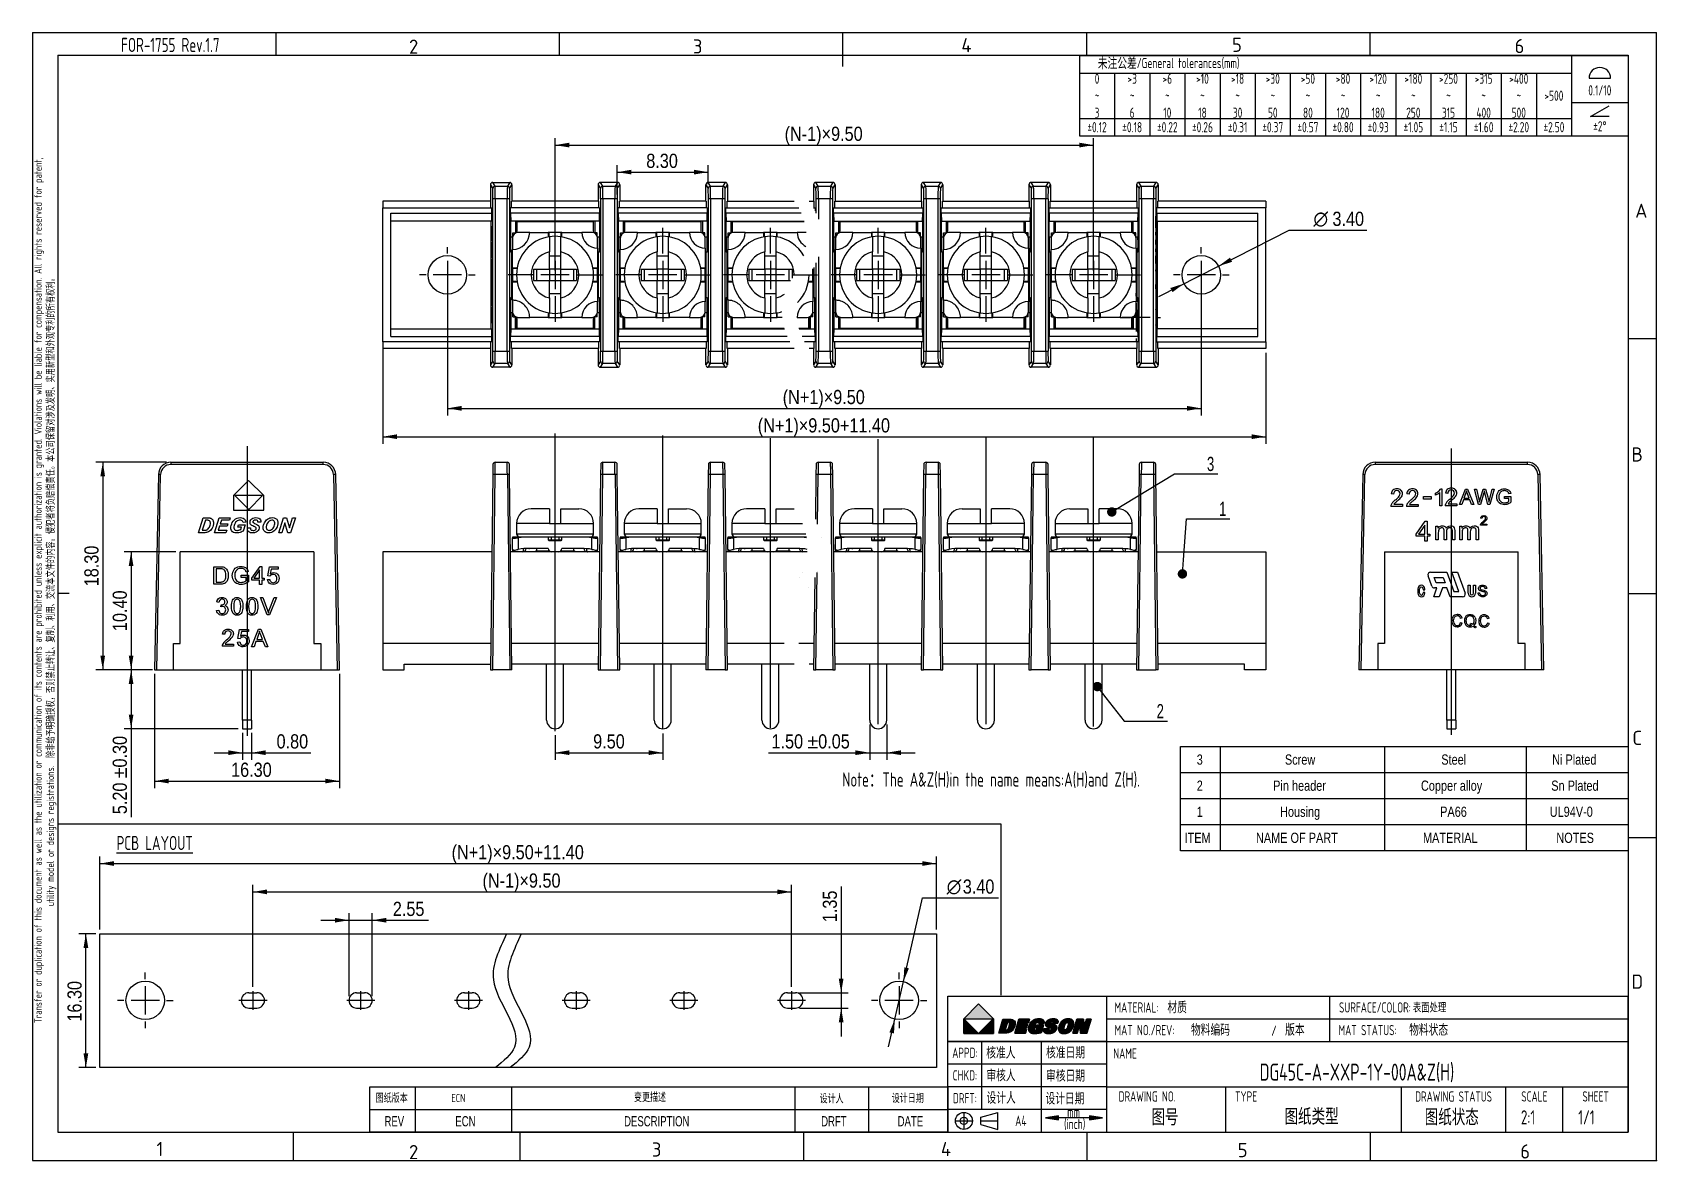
# Model space of a CAD drawing. Header units: millimetres. Extents: x 6 to 292, y 5 to 204.
import ezdxf
from ezdxf import colors
from ezdxf.entities.mleader import LeaderData, LeaderLine
from ezdxf.enums import TextEntityAlignment as Align
from ezdxf.lldxf.tags import DXFTag
from ezdxf.math import Vec2, Vec3

# ---------------------------------------------------------------- set-up
doc = ezdxf.new("R2010")
doc.units = ezdxf.units.MM
for name, color, linetype in [('200001094', 7, 'Continuous'), ('200003426', 7, 'Continuous'), ('200003427', 7, 'Continuous'), ('200196423', 7, 'Continuous'), ('Default', 7, 'Continuous'), ('TEXT', 7, 'Continuous'), ('中心线层', 7, 'Continuous'), ('图层1', 7, 'Continuous'), ('图框', 7, 'Continuous'), ('尺寸层', 7, 'Continuous'), ('细实线', 7, 'Continuous'), ('轮廓线', 7, 'Continuous')]:
    doc.layers.add(name, color=color, linetype=linetype)
doc.styles.add('SEACAD_Arial_Narrow', font='ARIALN.TTF')
doc.styles.add('SEACAD_Solid_Edge_ANSI', font='seans.ttf')
doc.styles.add('SEACAD_Solid_Edge_ANSI1_Symbols', font='semeca1.ttf')
tags = doc.linetypes.add('CENTER2', pattern=[28.575, 19.05, -3.175, 3.175, -3.175]).pattern_tags.tags
tags[10:11] = [DXFTag(74, 4), DXFTag(75, 0), DXFTag(340, '0'), DXFTag(46, 0.0), DXFTag(50, 0.0), DXFTag(44, 0.0), DXFTag(45, 0.0)]
tags[8:9] = [DXFTag(74, 4), DXFTag(75, 0), DXFTag(340, '0'), DXFTag(46, 0.0), DXFTag(50, 0.0), DXFTag(44, 0.0), DXFTag(45, 0.0)]
tags[6:7] = [DXFTag(74, 4), DXFTag(75, 0), DXFTag(340, '0'), DXFTag(46, 0.0), DXFTag(50, 0.0), DXFTag(44, 0.0), DXFTag(45, 0.0)]
tags[4:5] = [DXFTag(74, 4), DXFTag(75, 0), DXFTag(340, '0'), DXFTag(46, 0.0), DXFTag(50, 0.0), DXFTag(44, 0.0), DXFTag(45, 0.0)]
tags = doc.linetypes.add('DIVIDE2', pattern=[15.875, 6.35, -3.175, 0, -3.175, 0, -3.175]).pattern_tags.tags
tags[14:15] = [DXFTag(74, 4), DXFTag(75, 0), DXFTag(340, '0'), DXFTag(46, 0.0), DXFTag(50, 0.0), DXFTag(44, 0.0), DXFTag(45, 0.0)]
tags[12:13] = [DXFTag(74, 4), DXFTag(75, 0), DXFTag(340, '0'), DXFTag(46, 0.0), DXFTag(50, 0.0), DXFTag(44, 0.0), DXFTag(45, 0.0)]
tags[10:11] = [DXFTag(74, 4), DXFTag(75, 0), DXFTag(340, '0'), DXFTag(46, 0.0), DXFTag(50, 0.0), DXFTag(44, 0.0), DXFTag(45, 0.0)]
tags[8:9] = [DXFTag(74, 4), DXFTag(75, 0), DXFTag(340, '0'), DXFTag(46, 0.0), DXFTag(50, 0.0), DXFTag(44, 0.0), DXFTag(45, 0.0)]
tags[6:7] = [DXFTag(74, 4), DXFTag(75, 0), DXFTag(340, '0'), DXFTag(46, 0.0), DXFTag(50, 0.0), DXFTag(44, 0.0), DXFTag(45, 0.0)]
tags[4:5] = [DXFTag(74, 4), DXFTag(75, 0), DXFTag(340, '0'), DXFTag(46, 0.0), DXFTag(50, 0.0), DXFTag(44, 0.0), DXFTag(45, 0.0)]
tags = doc.linetypes.add('HIDDEN2', pattern=[4.7625, 3.175, -1.5875]).pattern_tags.tags
tags[6:7] = [DXFTag(74, 4), DXFTag(75, 0), DXFTag(340, '0'), DXFTag(46, 0.0), DXFTag(50, 0.0), DXFTag(44, 0.0), DXFTag(45, 0.0)]
tags[4:5] = [DXFTag(74, 4), DXFTag(75, 0), DXFTag(340, '0'), DXFTag(46, 0.0), DXFTag(50, 0.0), DXFTag(44, 0.0), DXFTag(45, 0.0)]
doc.dimstyles.new('DEGSON', dxfattribs={"dimtxt": 2.5, "dimasz": 2.5, "dimexe": 1.25, "dimexo": 0.75, "dimgap": 0.75, "dimtad": 1, "dimlfac": 0.5, "dimzin": 0, "dimdsep": 46, "dimtxsty": 'SEACAD_Arial_Narrow', "dimblk1": '_SE_FILLED', "dimblk2": '_SE_FILLED', "dimsah": 1, "dimcen": 1.25, "dimadec": 1, "dimazin": 0, "dimtfac": 0.7, "dimtmove": 0, "dimatfit": 3, "dimfxl": 1, "dimtolj": 1, "dimtzin": 0, "dimarcsym": 0})

msp = doc.modelspace()

# ---------------------------------------------------------------- texts
at = {"layer": 'TEXT', "char_height": 1.8, "style": 'SEACAD_Solid_Edge_ANSI'}
for s, insert, width, attachment_point in [('{\\fSolid Edge ANSI|b0||i0||c0|p34;\\C7;\\H1.8;\\W0.7;MATERIAL:}', (200.267, 32), 10.53366, 5), ('{\\fSolid Edge ANSI|b0||i0||c0|p34;\\C7;\\H1.8;\\W0.7;SURFACE/COLOR:}', (242.329, 32), 16.05701, 5), ('{\\fSolid Edge ANSI|b0||i0||c0|p34;\\C7;\\H1.8;\\W0.7;MAT NO./REV:}', (201.676, 28), 13.35265, 5), ('{\\fSolid Edge ANSI|b0||i0||c0|p34;\\C7;\\H1.8;\\W0.8;/}', (224.013, 27.886), 1.47946, 4), ('{\\fSolid Edge ANSI|b0||i0||c0|p34;\\C7;\\H1.8;\\W0.7;MAT STATUS:}', (241.039, 28), 13.47834, 5), ('{\\fSolid Edge ANSI|b0||i0||c0|p34;\\C7;\\H1.8;\\W0.7;APPD:}', (169.998, 24), 5.99679, 5), ('{\\fSolid Edge ANSI|b0||i0||c0|p34;\\C7;\\H1.8;\\W0.7;NAME}', (198.247, 22.973), 6.49396, 8), ('{\\fSolid Edge ANSI|b0||i0||c0|p34;\\C7;\\H1.8;\\W0.7;CHKD:}', (169.998, 20.02), 5.99679, 5), ('{\\fSolid Edge ANSI|b0||i0||c0|p34;\\C7;\\H1.8;\\W0.7;DRAWING NO.}', (202.143, 16.3), 14.28618, 5), ('{\\fSolid Edge ANSI|b0||i0||c0|p34;\\C7;\\H1.8;\\W0.7;TYPE}', (219.6, 16.3), 7.2, 5), ('{\\fSolid Edge ANSI|b0||i0||c0|p34;\\C7;\\H1.8;\\W0.7;DRAWING STATUS}', (256.2, 16.287), 18.4, 5), ('{\\fSolid Edge ANSI|b0||i0||c0|p34;\\C7;\\H1.8;\\W0.7;SCALE}', (270.45, 16.3), 10.1, 5), ('{\\fSolid Edge ANSI|b0||i0||c0|p34;\\C7;\\H1.8;\\W0.7;SHEET}', (281.25, 16.3), 11.5, 5), ('{\\fSolid Edge ANSI|b0||i0||c0|p34;\\C7;\\H1.8;\\W0.7;DRFT:}', (169.998, 16), 5.99679, 5), ('{\\fSolid Edge ANSI|b0||i0||c0|p34;\\C7;\\H1.8;\\W0.7;A4}', (179.862, 12), 7.27649, 5)]:
    msp.add_mtext(s, dxfattribs=dict(at, insert=insert, width=width, attachment_point=attachment_point))
at = {"layer": '尺寸层', "char_height": 2.5, "attachment_point": 5, "style": 'SEACAD_Solid_Edge_ANSI'}
for s, insert, width in [('{\\fSolid Edge ANSI|b0||i0||c0|p34;\\C7;\\H2.5;\\W0.7;Note：The A&Z(H)in the name means:A(H)and Z(H).}', (174.61, 72.083), 67.03839), ('{\\fSolid Edge ANSI|b0||i0||c0|p34;\\C7;\\L\\H2.5;\\W0.7;PCB LAYOUT}', (27.058, 61.011), 14.2635)]:
    msp.add_mtext(s, dxfattribs=dict(at, insert=insert, width=width))
at = {"layer": '细实线', "char_height": 1.8, "attachment_point": 8, "style": 'SEACAD_Solid_Edge_ANSI'}
for s, insert, width in [('{\\fSolid Edge ANSI|b0||i0||c0|p34;\\C7;\\H1.8;\\W0.7;(inch)}', (189.359, 10.368), 6.45652), ('{\\fSolid Edge ANSI|b0||i0||c0|p34;\\C7;\\H1.8;\\W0.7;mm}', (189.167, 12.647), 3.27274)]:
    msp.add_mtext(s, dxfattribs=dict(at, insert=insert, width=width))

# ---------------------------------------------------------------- blocks, each defined once
blk = doc.blocks.new('SE')
at = {"layer": '尺寸层', "color": 7, "linetype": 'Continuous'}
for p, q in [((215, 78.06), (215, 73.46)), ((244, 78.06), (244, 73.46)), ((269, 78.06), (269, 73.46)), ((208, 73.46), (287, 73.46)), ((215, 73.46), (215, 68.86)), ((244, 73.46), (244, 68.86)), ((269, 73.46), (269, 68.86)), ((208, 68.86), (287, 68.86)), ((215, 68.86), (215, 64.26)), ((244, 68.86), (244, 64.26)), ((269, 68.86), (269, 64.26)), ((208, 64.26), (287, 64.26)), ((215, 64.26), (215, 59.66)), ((244, 64.26), (244, 59.66)), ((269, 64.26), (269, 59.66))]:
    blk.add_line(p, q, dxfattribs=at)
blk.add_lwpolyline([(208, 59.66), (208, 78.06), (287, 78.06), (287, 59.66), (208, 59.66)], dxfattribs=at)
at = {"layer": '尺寸层', "color": 7, "linetype": 'Continuous', "style": 'SEACAD_Solid_Edge_ANSI', "width": 0.8}
for s, p in [('3', (210.89, 76.63)), ('Screw', (226.45, 76.63)), ('Steel', (254.03, 76.63)), ('Ni Plated', (273.59, 76.63)), ('2', (210.89, 72.03)), ('Pin header', (224.37, 72.03)), ('Copper alloy', (250.44, 72.03)), ('Sn Plated', (273.43, 72.03)), ('1', (210.89, 67.43)), ('Housing', (225.59, 67.43)), ('PA66', (253.83, 67.43)), ('UL94V-0', (273.16, 67.43)), ('ITEM', (208.74, 62.83)), ('NAME OF PART', (221.34, 62.83)), ('MATERIAL', (250.8, 62.83)), ('NOTES', (274.33, 62.83))]:
    blk.add_text(s, height=1.8, dxfattribs=at).set_placement(p, align=Align.TOP_LEFT)
blk = doc.blocks.new('SEANNOT_GROUP')
at = {"layer": '尺寸层', "color": 7, "linetype": 'CENTER2'}
for p, q in [((78.69, 164.99), (78.69, 166.14)), ((78.69, 163.74), (78.69, 158.74)), ((74.94, 161.24), (73.79, 161.24)), ((81.19, 161.24), (76.19, 161.24)), ((82.44, 161.24), (83.59, 161.24)), ((78.69, 157.49), (78.69, 156.34))]:
    blk.add_line(p, q, dxfattribs=at)
blk = doc.blocks.new('SEANNOT_GROUP1')
at = {"layer": '尺寸层', "color": 7, "linetype": 'CENTER2'}
for p, q in [((211.69, 164.99), (211.69, 166.14)), ((211.69, 163.74), (211.69, 158.74)), ((207.94, 161.24), (206.79, 161.24)), ((214.19, 161.24), (209.19, 161.24)), ((215.44, 161.24), (216.59, 161.24)), ((211.69, 157.49), (211.69, 156.34))]:
    blk.add_line(p, q, dxfattribs=at)
blk = doc.blocks.new('SEANNOT_GROUP2')
at = {"layer": '尺寸层', "color": 7, "linetype": 'CENTER2'}
for p, q in [((97.69, 164.99), (97.69, 169.54)), ((97.69, 163.74), (97.69, 158.74)), ((93.94, 161.24), (89.39, 161.24)), ((100.19, 161.24), (95.19, 161.24)), ((101.44, 161.24), (105.99, 161.24)), ((97.69, 157.49), (97.69, 152.94))]:
    blk.add_line(p, q, dxfattribs=at)
blk = doc.blocks.new('SEANNOT_GROUP3')
at = {"layer": '尺寸层', "color": 7, "linetype": 'CENTER2'}
for p, q in [((116.69, 164.99), (116.69, 169.54)), ((116.69, 163.74), (116.69, 158.74)), ((112.94, 161.24), (108.39, 161.24)), ((119.19, 161.24), (114.19, 161.24)), ((120.44, 161.24), (124.99, 161.24)), ((116.69, 157.49), (116.69, 152.94))]:
    blk.add_line(p, q, dxfattribs=at)
blk = doc.blocks.new('SEANNOT_GROUP4')
at = {"layer": '尺寸层', "color": 7, "linetype": 'CENTER2'}
for p, q in [((135.69, 164.99), (135.69, 169.54)), ((135.69, 163.74), (135.69, 158.74)), ((131.94, 161.24), (127.39, 161.24)), ((138.19, 161.24), (133.19, 161.24)), ((139.44, 161.24), (143.99, 161.24)), ((135.69, 157.49), (135.69, 152.94))]:
    blk.add_line(p, q, dxfattribs=at)
blk = doc.blocks.new('SEANNOT_GROUP5')
at = {"layer": '尺寸层', "color": 7, "linetype": 'CENTER2'}
for p, q in [((154.69, 164.99), (154.69, 169.54)), ((154.69, 163.74), (154.69, 158.74)), ((150.94, 161.24), (146.39, 161.24)), ((157.19, 161.24), (152.19, 161.24)), ((158.44, 161.24), (162.99, 161.24)), ((154.69, 157.49), (154.69, 152.94))]:
    blk.add_line(p, q, dxfattribs=at)
blk = doc.blocks.new('SEANNOT_GROUP6')
at = {"layer": '尺寸层', "color": 7, "linetype": 'CENTER2'}
for p, q in [((173.69, 164.99), (173.69, 169.54)), ((173.69, 163.74), (173.69, 158.74)), ((169.94, 161.24), (165.39, 161.24)), ((176.19, 161.24), (171.19, 161.24)), ((177.44, 161.24), (181.99, 161.24)), ((173.69, 157.49), (173.69, 152.94))]:
    blk.add_line(p, q, dxfattribs=at)
blk = doc.blocks.new('SEANNOT_GROUP7')
at = {"layer": '尺寸层', "color": 7, "linetype": 'CENTER2'}
for p, q in [((200.19, 157.49), (200.19, 158.01)), ((200.19, 156.24), (200.19, 151.24)), ((196.44, 153.74), (195.91, 153.74)), ((202.69, 153.74), (197.69, 153.74)), ((203.94, 153.74), (204.47, 153.74)), ((200.19, 149.99), (200.19, 149.46))]:
    blk.add_line(p, q, dxfattribs=at)
blk = doc.blocks.new('SEANNOT_GROUP8')
at = {"layer": '尺寸层', "color": 7, "linetype": 'CENTER2'}
for p, q in [((192.69, 164.99), (192.69, 169.54)), ((192.69, 163.74), (192.69, 158.74)), ((188.94, 161.24), (184.39, 161.24)), ((195.19, 161.24), (190.19, 161.24)), ((196.44, 161.24), (200.99, 161.24)), ((192.69, 157.49), (192.69, 152.94))]:
    blk.add_line(p, q, dxfattribs=at)
blk = doc.blocks.new('SEANNOT_GROUP9')
at = {"layer": '尺寸层', "color": 7, "linetype": 'CENTER2'}
blk.add_line((97.69, 80.77), (97.69, 133.24), dxfattribs=at)
blk = doc.blocks.new('SEANNOT_GROUP10')
at = {"layer": '尺寸层', "color": 7, "linetype": 'CENTER2'}
blk.add_line((116.69, 81.1), (116.69, 132.91), dxfattribs=at)
blk = doc.blocks.new('SEANNOT_GROUP11')
at = {"layer": '尺寸层', "color": 7, "linetype": 'CENTER2'}
blk.add_line((135.69, 81.33), (135.69, 132.46), dxfattribs=at)
blk = doc.blocks.new('SEANNOT_GROUP12')
at = {"layer": '尺寸层', "color": 7, "linetype": 'CENTER2'}
blk.add_line((154.69, 82), (154.69, 132.23), dxfattribs=at)
blk = doc.blocks.new('SEANNOT_GROUP13')
at = {"layer": '尺寸层', "color": 7, "linetype": 'CENTER2'}
blk.add_line((173.69, 132.68), (173.69, 82), dxfattribs=at)
blk = doc.blocks.new('SEANNOT_GROUP14')
at = {"layer": '尺寸层', "color": 7, "linetype": 'CENTER2'}
blk.add_line((192.69, 81.55), (192.69, 132.57), dxfattribs=at)
blk = doc.blocks.new('SEANNOT_GROUP15')
at = {"layer": '尺寸层', "color": 7, "linetype": 'CENTER2'}
blk.add_line((43.35, 131), (43.35, 79.92), dxfattribs=at)
blk = doc.blocks.new('SEANNOT_GROUP16')
at = {"layer": '尺寸层', "color": 7, "linetype": 'CENTER2'}
blk.add_line((255.81, 80.08), (255.81, 130.58), dxfattribs=at)
blk = doc.blocks.new('SEANNOT_GROUP17')
at = {"layer": '尺寸层', "color": 7, "linetype": 'CENTER2'}
blk.add_line((46.89, 33.25), (41.93, 33.25), dxfattribs=at)
blk = doc.blocks.new('SEANNOT_GROUP18')
at = {"layer": '尺寸层', "color": 7, "linetype": 'CENTER2'}
blk.add_line((44.39, 34.88), (44.39, 31.56), dxfattribs=at)
blk = doc.blocks.new('SEANNOT_GROUP19')
at = {"layer": '尺寸层', "color": 7, "linetype": 'CENTER2'}
blk.add_line((65.89, 33.25), (60.93, 33.25), dxfattribs=at)
blk = doc.blocks.new('SEANNOT_GROUP20')
at = {"layer": '尺寸层', "color": 7, "linetype": 'CENTER2'}
blk.add_line((63.39, 34.88), (63.39, 31.56), dxfattribs=at)
blk = doc.blocks.new('SEANNOT_GROUP21')
at = {"layer": '尺寸层', "color": 7, "linetype": 'CENTER2'}
blk.add_line((84.89, 33.25), (79.93, 33.25), dxfattribs=at)
blk = doc.blocks.new('SEANNOT_GROUP22')
at = {"layer": '尺寸层', "color": 7, "linetype": 'CENTER2'}
blk.add_line((82.39, 34.88), (82.39, 31.56), dxfattribs=at)
blk = doc.blocks.new('SEANNOT_GROUP23')
at = {"layer": '尺寸层', "color": 7, "linetype": 'CENTER2'}
blk.add_line((103.89, 33.25), (98.93, 33.25), dxfattribs=at)
blk = doc.blocks.new('SEANNOT_GROUP24')
at = {"layer": '尺寸层', "color": 7, "linetype": 'CENTER2'}
blk.add_line((101.39, 34.88), (101.39, 31.56), dxfattribs=at)
blk = doc.blocks.new('SEANNOT_GROUP25')
at = {"layer": '尺寸层', "color": 7, "linetype": 'CENTER2'}
blk.add_line((122.89, 33.25), (117.93, 33.25), dxfattribs=at)
blk = doc.blocks.new('SEANNOT_GROUP26')
at = {"layer": '尺寸层', "color": 7, "linetype": 'CENTER2'}
blk.add_line((120.39, 34.88), (120.39, 31.56), dxfattribs=at)
blk = doc.blocks.new('SEANNOT_GROUP27')
at = {"layer": '尺寸层', "color": 7, "linetype": 'CENTER2'}
blk.add_line((141.89, 33.25), (136.93, 33.25), dxfattribs=at)
blk = doc.blocks.new('SEANNOT_GROUP28')
at = {"layer": '尺寸层', "color": 7, "linetype": 'CENTER2'}
blk.add_line((139.39, 34.88), (139.39, 31.56), dxfattribs=at)
blk = doc.blocks.new('SEANNOT_GROUP29')
at = {"layer": '尺寸层', "color": 7, "linetype": 'CENTER2'}
for p, q in [((158.39, 37), (158.39, 38.15)), ((158.39, 35.75), (158.39, 30.75)), ((154.64, 33.25), (153.49, 33.25)), ((160.89, 33.25), (155.89, 33.25)), ((162.14, 33.25), (163.29, 33.25)), ((158.39, 29.5), (158.39, 28.35))]:
    blk.add_line(p, q, dxfattribs=at)
blk = doc.blocks.new('SEANNOT_GROUP30')
at = {"layer": '尺寸层', "color": 7, "linetype": 'CENTER2'}
for p, q in [((25.39, 37), (25.39, 38.15)), ((25.39, 35.75), (25.39, 30.75)), ((21.64, 33.25), (20.49, 33.25)), ((27.89, 33.25), (22.89, 33.25)), ((29.14, 33.25), (30.29, 33.25)), ((25.39, 29.5), (25.39, 28.35))]:
    blk.add_line(p, q, dxfattribs=at)
blk = doc.blocks.new('_DOT')
at = {"color": 0}
blk.add_line((0, 0), (-1, 0), dxfattribs=at)
at = {"color": 0, "const_width": 0.333}
blk.add_lwpolyline([(-0.1665, 0, 1), (0.1665, 0, 1)], format="xyb", close=True, dxfattribs=at)
blk = doc.blocks.new('Customer-technical.dft')
at = {"layer": '细实线', "color": 7, "linetype": 'Continuous'}
for p, q in [((-96.8, 0), (0, 0)), ((-96.8, 0), (-96.8, -14.2)), ((-10, 0), (-10, -14.2)), ((0, 0), (0, -14.2)), ((-96.8, -3.1), (-10, -3.1)), ((-90.6, -3.1), (-90.6, -14.2)), ((-84.4, -3.1), (-84.4, -14.2)), ((-78.2, -3.1), (-78.2, -14.2)), ((-72, -3.1), (-72, -14.2)), ((-65.8, -3.1), (-65.8, -14.2)), ((-59.6, -3.1), (-59.6, -14.2)), ((-53.4, -3.1), (-53.4, -14.2)), ((-47.2, -3.1), (-47.2, -14.2)), ((-41, -3.1), (-41, -14.2)), ((-34.8, -3.1), (-34.8, -14.2)), ((-28.6, -3.1), (-28.6, -14.2)), ((-22.4, -3.1), (-22.4, -14.2)), ((-16.2, -3.1), (-16.2, -14.2)), ((-6.9, -4.02), (-3.1, -4.02)), ((-10, -8.29), (0, -8.29)), ((-96.8, -11.1), (-10, -11.1)), ((-6.63, -10.79), (-3.37, -8.9)), ((-3.37, -10.79), (-6.63, -10.79)), ((-96.8, -14.2), (0, -14.2))]:
    blk.add_line(p, q, dxfattribs=at)
blk.add_arc((-5, -4.02), 1.9, 0, 180, dxfattribs=at)
at = {"layer": 'TEXT', "char_height": 1.8, "attachment_point": 5, "style": 'SEACAD_Solid_Edge_ANSI'}
for s, insert, width in [('{\\fSolid Edge ANSI|b0||i0||c0|p34;\\C7;\\H1.8;\\W0.7;未注公差/General tolerances(mm)}', (-81.07, -1.43), 31.4531), ('{\\fSolid Edge ANSI|b0||i0||c0|p34;\\C7;\\H1.8;\\W0.7;0\\P}{\\fSolid Edge ANSI|b0||i0||c0|p34;\\C7;\\H1.8;\\W0.7;~\\P}{\\fSolid Edge ANSI|b0||i0||c0|p34;\\C7;\\H1.8;\\W0.7;3}', (-93.7, -7.1), 8.0664), ('{\\fSolid Edge ANSI|b0||i0||c0|p34;\\C7;\\H1.8;\\W0.7;>3\\P}{\\fSolid Edge ANSI|b0||i0||c0|p34;\\C7;\\H1.8;\\W0.7;~\\P}{\\fSolid Edge ANSI|b0||i0||c0|p34;\\C7;\\H1.8;\\W0.7;6}', (-87.5, -7.1), 6.08), ('{\\fSolid Edge ANSI|b0||i0||c0|p34;\\C7;\\H1.8;\\W0.7;>6\\P}{\\fSolid Edge ANSI|b0||i0||c0|p34;\\C7;\\H1.8;\\W0.7;~\\P}{\\fSolid Edge ANSI|b0||i0||c0|p34;\\C7;\\H1.8;\\W0.7;10}', (-81.3, -7.1), 6.08), ('{\\fSolid Edge ANSI|b0||i0||c0|p34;\\C7;\\H1.8;\\W0.7;>10\\P}{\\fSolid Edge ANSI|b0||i0||c0|p34;\\C7;\\H1.8;\\W0.7;~\\P}{\\fSolid Edge ANSI|b0||i0||c0|p34;\\C7;\\H1.8;\\W0.7;18}', (-75.1, -7.1), 6.08), ('{\\fSolid Edge ANSI|b0||i0||c0|p34;\\C7;\\H1.8;\\W0.7;>18\\P}{\\fSolid Edge ANSI|b0||i0||c0|p34;\\C7;\\H1.8;\\W0.7;~\\P}{\\fSolid Edge ANSI|b0||i0||c0|p34;\\C7;\\H1.8;\\W0.7;30}', (-68.9, -7.1), 6.08), ('{\\fSolid Edge ANSI|b0||i0||c0|p34;\\C7;\\H1.8;\\W0.7;>30\\P}{\\fSolid Edge ANSI|b0||i0||c0|p34;\\C7;\\H1.8;\\W0.7;~\\P}{\\fSolid Edge ANSI|b0||i0||c0|p34;\\C7;\\H1.8;\\W0.7;50}', (-62.7, -7.1), 6.08), ('{\\fSolid Edge ANSI|b0||i0||c0|p34;\\C7;\\H1.8;\\W0.7;>50\\P}{\\fSolid Edge ANSI|b0||i0||c0|p34;\\C7;\\H1.8;\\W0.7;~\\P}{\\fSolid Edge ANSI|b0||i0||c0|p34;\\C7;\\H1.8;\\W0.7;80}', (-56.5, -7.1), 6.08), ('{\\fSolid Edge ANSI|b0||i0||c0|p34;\\C7;\\H1.8;\\W0.7;>80\\P}{\\fSolid Edge ANSI|b0||i0||c0|p34;\\C7;\\H1.8;\\W0.7;~\\P}{\\fSolid Edge ANSI|b0||i0||c0|p34;\\C7;\\H1.8;\\W0.7;120}', (-50.3, -7.1), 6.08), ('{\\fSolid Edge ANSI|b0||i0||c0|p34;\\C7;\\H1.8;\\W0.7;>120\\P}{\\fSolid Edge ANSI|b0||i0||c0|p34;\\C7;\\H1.8;\\W0.7;~\\P}{\\fSolid Edge ANSI|b0||i0||c0|p34;\\C7;\\H1.8;\\W0.7;180}', (-44.1, -7.1), 6.08), ('{\\fSolid Edge ANSI|b0||i0||c0|p34;\\C7;\\H1.8;\\W0.7;>180\\P}{\\fSolid Edge ANSI|b0||i0||c0|p34;\\C7;\\H1.8;\\W0.7;~\\P}{\\fSolid Edge ANSI|b0||i0||c0|p34;\\C7;\\H1.8;\\W0.7;250}', (-37.9, -7.1), 6.08), ('{\\fSolid Edge ANSI|b0||i0||c0|p34;\\C7;\\H1.8;\\W0.7;>250\\P}{\\fSolid Edge ANSI|b0||i0||c0|p34;\\C7;\\H1.8;\\W0.7;~\\P}{\\fSolid Edge ANSI|b0||i0||c0|p34;\\C7;\\H1.8;\\W0.7;315}', (-31.7, -7.1), 6.08), ('{\\fSolid Edge ANSI|b0||i0||c0|p34;\\C7;\\H1.8;\\W0.7;>315\\P}{\\fSolid Edge ANSI|b0||i0||c0|p34;\\C7;\\H1.8;\\W0.7;~\\P}{\\fSolid Edge ANSI|b0||i0||c0|p34;\\C7;\\H1.8;\\W0.7;400}', (-25.5, -7.1), 8.0664), ('{\\fSolid Edge ANSI|b0||i0||c0|p34;\\C7;\\H1.8;\\W0.7;>400\\P}{\\fSolid Edge ANSI|b0||i0||c0|p34;\\C7;\\H1.8;\\W0.7;~\\P}{\\fSolid Edge ANSI|b0||i0||c0|p34;\\C7;\\H1.8;\\W0.7;500}', (-19.3, -7.1), 6.08), ('{\\fSolid Edge ANSI|b0||i0||c0|p34;\\C7;\\H1.8;\\W0.7;0.1/10}', (-5, -6.16), 10), ('{\\fSolid Edge ANSI|b0||i0||c0|p34;\\C7;\\H1.8;\\W0.7;>500}', (-13.1, -7.1), 6.08), ('{\\fSolid Edge ANSI|b0||i0||c0|p34;\\C7;\\H1.8;\\W0.7;±0.12}', (-93.7, -12.65), 6.5796), ('{\\fSolid Edge ANSI|b0||i0||c0|p34;\\C7;\\H1.8;\\W0.7;±0.18}', (-87.5, -12.65), 6.5796), ('{\\fSolid Edge ANSI|b0||i0||c0|p34;\\C7;\\H1.8;\\W0.7;±0.22}', (-81.3, -12.65), 6.5796), ('{\\fSolid Edge ANSI|b0||i0||c0|p34;\\C7;\\H1.8;\\W0.7;±0.26}', (-75.1, -12.65), 6.5796), ('{\\fSolid Edge ANSI|b0||i0||c0|p34;\\C7;\\H1.8;\\W0.7;±0.31}', (-68.9, -12.65), 6.5796), ('{\\fSolid Edge ANSI|b0||i0||c0|p34;\\C7;\\H1.8;\\W0.7;±0.37}', (-62.7, -12.65), 6.5796), ('{\\fSolid Edge ANSI|b0||i0||c0|p34;\\C7;\\H1.8;\\W0.7;±0.57}', (-56.5, -12.65), 6.5796), ('{\\fSolid Edge ANSI|b0||i0||c0|p34;\\C7;\\H1.8;\\W0.7;±0.80}', (-50.3, -12.65), 6.5796), ('{\\fSolid Edge ANSI|b0||i0||c0|p34;\\C7;\\H1.8;\\W0.7;±0.93}', (-44.1, -12.65), 6.5796), ('{\\fSolid Edge ANSI|b0||i0||c0|p34;\\C7;\\H1.8;\\W0.7;±1.05}', (-37.9, -12.65), 6.5796), ('{\\fSolid Edge ANSI|b0||i0||c0|p34;\\C7;\\H1.8;\\W0.7;±1.15}', (-31.7, -12.65), 6.5796), ('{\\fSolid Edge ANSI|b0||i0||c0|p34;\\C7;\\H1.8;\\W0.7;±1.60}', (-25.5, -12.65), 6.5796), ('{\\fSolid Edge ANSI|b0||i0||c0|p34;\\C7;\\H1.8;\\W0.7;±2.20}', (-19.3, -12.65), 6.5796), ('{\\fSolid Edge ANSI|b0||i0||c0|p34;\\C7;\\H1.8;\\W0.7;±2.50}', (-13.1, -12.65), 6.5796), ('{\\fSolid Edge ANSI|b0||i0||c0|p34;\\C7;\\H1.8;\\W0.7;±2°}', (-5, -12.49), 10)]:
    blk.add_mtext(s, dxfattribs=dict(at, insert=insert, width=width))
blk = doc.blocks.new('SE1')
at = {"layer": '200001094', "color": 7, "linetype": 'Continuous'}
for p, q in [((96.19, 82.68), (96.19, 92.58)), ((99.19, 82.68), (99.19, 92.58)), ((115.19, 82.68), (115.19, 92.58)), ((118.19, 82.68), (118.19, 92.58)), ((134.19, 82.68), (134.19, 92.58)), ((137.19, 82.68), (137.19, 92.58))]:
    blk.add_line(p, q, dxfattribs=at)
for centre in [(97.69, 82.68), (116.69, 82.68), (135.69, 82.68)]:
    blk.add_arc(centre, 1.5, 180, 0, dxfattribs=at)
at = {"layer": '200003426', "color": 7, "linetype": 'Continuous'}
for p, q in [((90.19, 114.98), (90.19, 114.83)), ((93.09, 114.98), (90.19, 114.98)), ((90.19, 112.81), (90.19, 114.83)), ((91.19, 114.83), (91.19, 112.81)), ((96.49, 114.98), (93.21, 114.98)), ((96.49, 114.98), (96.49, 114.48)), ((96.99, 114.98), (96.99, 114.48)), ((98.39, 114.48), (98.39, 114.98)), ((102.41, 114.98), (98.89, 114.98)), ((98.89, 114.48), (98.89, 114.98)), ((105.19, 114.98), (102.41, 114.98)), ((104.19, 112.81), (104.19, 114.83)), ((105.19, 114.83), (105.19, 114.98)), ((105.19, 114.83), (105.19, 112.81)), ((109.19, 114.98), (109.19, 114.83)), ((112.09, 114.98), (109.19, 114.98)), ((109.19, 112.81), (109.19, 114.83)), ((110.19, 114.83), (110.19, 112.81)), ((115.49, 114.98), (112.21, 114.98)), ((115.49, 114.98), (115.49, 114.48)), ((115.99, 114.98), (115.99, 114.48)), ((117.39, 114.48), (117.39, 114.98)), ((121.41, 114.98), (117.89, 114.98)), ((117.89, 114.48), (117.89, 114.98)), ((124.19, 114.98), (121.41, 114.98)), ((123.19, 112.81), (123.19, 114.83)), ((124.19, 114.83), (124.19, 114.98)), ((124.19, 114.83), (124.19, 112.81)), ((128.19, 114.98), (128.19, 114.83)), ((131.09, 114.98), (128.19, 114.98)), ((128.19, 112.81), (128.19, 114.83)), ((129.19, 114.83), (129.19, 112.81)), ((134.49, 114.98), (131.21, 114.98)), ((134.49, 114.98), (134.49, 114.48)), ((134.99, 114.98), (134.99, 114.48)), ((136.39, 114.48), (136.39, 114.98)), ((140.41, 114.98), (136.89, 114.98)), ((136.89, 114.48), (136.89, 114.98)), ((142.02, 114.98), (140.41, 114.98)), ((90.19, 112.81), (90.19, 112.38)), ((93.04, 112.98), (93.2, 112.98)), ((96.49, 112.98), (93.2, 112.98)), ((96.49, 114.48), (96.99, 114.48)), ((96.59, 114.38), (98.79, 114.38)), ((96.99, 114.48), (98.39, 114.48)), ((96.99, 114.48), (96.99, 114.38)), ((98.39, 114.38), (98.39, 114.48)), ((98.39, 114.48), (98.89, 114.48)), ((102.4, 112.98), (98.89, 112.98)), ((105.19, 112.38), (105.19, 112.81)), ((109.19, 112.81), (109.19, 112.38)), ((112.06, 112.98), (112.2, 112.98)), ((115.49, 112.98), (112.2, 112.98)), ((115.49, 114.48), (115.99, 114.48)), ((115.59, 114.38), (117.79, 114.38)), ((115.99, 114.48), (117.39, 114.48)), ((115.99, 114.48), (115.99, 114.38)), ((117.39, 114.38), (117.39, 114.48)), ((117.39, 114.48), (117.89, 114.48)), ((121.4, 112.98), (117.89, 112.98)), ((124.19, 112.38), (124.19, 112.81)), ((128.19, 112.81), (128.19, 112.38)), ((131.06, 112.98), (131.2, 112.98)), ((131.09, 112.98), (131.09, 112.98)), ((134.49, 112.98), (131.2, 112.98)), ((134.49, 114.48), (134.99, 114.48)), ((134.59, 114.38), (136.79, 114.38)), ((134.99, 114.48), (136.39, 114.48)), ((134.99, 114.48), (134.99, 114.38)), ((136.39, 114.38), (136.39, 114.48)), ((136.39, 114.48), (136.89, 114.48)), ((140.4, 112.98), (136.89, 112.98))]:
    blk.add_line(p, q, dxfattribs=at)
for centre, radius, start, end in [((93.09, 102.16), 12.82, 89.4544, 98.523), ((102.29, 102.16), 12.82, 81.477, 89.4544), ((112.09, 102.16), 12.82, 89.4544, 98.523), ((121.29, 102.16), 12.82, 81.477, 89.4544), ((131.09, 102.16), 12.82, 89.4544, 98.523), ((140.29, 102.16), 12.82, 82.1478, 89.4544), ((93.09, 102.16), 10.82, 89.4061, 100.1136), ((91.99, 112.98), 0.6, 270.0008, 359.9996), ((96.59, 114.48), 0.1, 180, 270), ((97.09, 112.98), 0.6, 180, 270), ((98.29, 112.98), 0.6, 270, 0), ((98.79, 114.48), 0.1, 270, 0), ((102.29, 102.16), 10.82, 79.8864, 89.406), ((103.41, 112.98), 0.614, 179.4671, 229.0262), ((103.39, 112.98), 0.6, 231.086, 270.0031), ((103.36, 112.94), 0.551, 230.4299, 271.4523), ((112.09, 102.16), 10.82, 89.4061, 100.1136), ((110.99, 112.98), 0.6, 270.0008, 359.9996), ((115.59, 114.48), 0.1, 180, 270), ((116.09, 112.98), 0.6, 180, 270), ((117.29, 112.98), 0.6, 270, 0), ((117.79, 114.48), 0.1, 270, 0), ((121.29, 102.16), 10.82, 79.8864, 89.406), ((122.41, 112.98), 0.614, 179.4671, 229.0262), ((122.39, 112.98), 0.6, 231.086, 270.0031), ((122.36, 112.94), 0.551, 230.4299, 271.4523), ((131.09, 102.16), 10.82, 89.4061, 100.1136), ((129.99, 112.98), 0.6, 270.0008, 359.9996), ((134.59, 114.48), 0.1, 180, 270), ((135.09, 112.98), 0.6, 180, 270), ((136.29, 112.98), 0.6, 270, 0), ((136.79, 114.48), 0.1, 270, 0), ((140.29, 102.16), 10.82, 79.9992, 89.406), ((141.41, 112.98), 0.614, 179.4671, 229.0262), ((141.39, 112.98), 0.6, 231.086, 270.0031), ((141.36, 112.94), 0.551, 230.4299, 271.4523)]:
    blk.add_arc(centre, radius, start, end, dxfattribs=at)
for points, knots in [([(91.19, 114.83), (91.06, 114.81), (90.93, 114.79), (90.69, 114.75), (90.58, 114.73), (90.39, 114.73), (90.32, 114.75), (90.22, 114.79), (90.19, 114.81), (90.19, 114.83)], [0, 0, 0, 0, 0.25, 0.25, 0.5, 0.5, 0.75, 0.75, 1, 1, 1, 1]), ([(105.19, 114.83), (105.19, 114.81), (105.16, 114.79), (105.07, 114.75), (104.99, 114.73), (104.81, 114.73), (104.69, 114.75), (104.45, 114.79), (104.32, 114.81), (104.19, 114.83)], [0, 0, 0, 0, 0.25, 0.25, 0.5, 0.5, 0.75, 0.75, 1, 1, 1, 1]), ([(110.19, 114.83), (110.06, 114.81), (109.93, 114.79), (109.69, 114.75), (109.58, 114.73), (109.39, 114.73), (109.32, 114.75), (109.22, 114.79), (109.19, 114.81), (109.19, 114.83)], [0, 0, 0, 0, 0.25, 0.25, 0.5, 0.5, 0.75, 0.75, 1, 1, 1, 1]), ([(124.19, 114.83), (124.19, 114.81), (124.16, 114.79), (124.07, 114.75), (123.99, 114.73), (123.81, 114.73), (123.69, 114.75), (123.45, 114.79), (123.32, 114.81), (123.19, 114.83)], [0, 0, 0, 0, 0.25, 0.25, 0.5, 0.5, 0.75, 0.75, 1, 1, 1, 1]), ([(129.19, 114.83), (129.06, 114.81), (128.93, 114.79), (128.69, 114.75), (128.58, 114.73), (128.39, 114.73), (128.32, 114.75), (128.22, 114.79), (128.19, 114.81), (128.19, 114.83)], [0, 0, 0, 0, 0.25, 0.25, 0.5, 0.5, 0.75, 0.75, 1, 1, 1, 1]), ([(90.19, 112.81), (90.19, 112.78), (90.22, 112.76), (90.32, 112.71), (90.39, 112.69), (90.58, 112.69), (90.69, 112.71), (90.93, 112.76), (91.06, 112.78), (91.19, 112.81)], [0, 0, 0, 0, 0.25, 0.25, 0.5, 0.5, 0.75, 0.75, 1, 1, 1, 1]), ([(92.09, 112.92), (92.09, 112.91), (92.09, 112.88), (92.09, 112.82), (92.08, 112.74), (92.07, 112.65), (92.06, 112.52), (92.03, 112.4), (92, 112.38), (91.99, 112.38)], [0.0578799, 0.0578799, 0.0578799, 0.0578799, 0.0808719, 0.1646666, 0.251623, 0.3615303, 0.487722, 0.7553509, 1, 1, 1, 1]), ([(103.37, 112.39), (103.37, 112.39), (103.36, 112.4), (103.35, 112.43), (103.33, 112.51), (103.31, 112.61), (103.3, 112.73), (103.29, 112.84), (103.29, 112.9), (103.29, 112.91)], [0.1241602, 0.1241602, 0.1241602, 0.1241602, 0.1481852, 0.2979061, 0.4479168, 0.5957827, 0.742384, 0.8880355, 0.9343086, 0.9343086, 0.9343086, 0.9343086]), ([(104.19, 112.81), (104.32, 112.78), (104.45, 112.76), (104.69, 112.71), (104.8, 112.69), (104.99, 112.69), (105.07, 112.71), (105.16, 112.76), (105.19, 112.78), (105.19, 112.81)], [0, 0, 0, 0, 0.25, 0.25, 0.5, 0.5, 0.75, 0.75, 1, 1, 1, 1]), ([(109.19, 112.81), (109.19, 112.78), (109.22, 112.76), (109.32, 112.71), (109.39, 112.69), (109.58, 112.69), (109.69, 112.71), (109.93, 112.76), (110.06, 112.78), (110.19, 112.81)], [0, 0, 0, 0, 0.25, 0.25, 0.5, 0.5, 0.75, 0.75, 1, 1, 1, 1]), ([(111.09, 112.92), (111.09, 112.91), (111.09, 112.88), (111.09, 112.82), (111.08, 112.74), (111.07, 112.65), (111.06, 112.52), (111.03, 112.4), (111, 112.38), (110.99, 112.38)], [0.0578799, 0.0578799, 0.0578799, 0.0578799, 0.0808719, 0.1646666, 0.251623, 0.3615303, 0.487722, 0.7553509, 1, 1, 1, 1]), ([(122.37, 112.39), (122.37, 112.39), (122.36, 112.4), (122.35, 112.43), (122.33, 112.51), (122.31, 112.61), (122.3, 112.73), (122.29, 112.84), (122.29, 112.9), (122.29, 112.91)], [0.1241602, 0.1241602, 0.1241602, 0.1241602, 0.1481852, 0.2979061, 0.4479168, 0.5957827, 0.742384, 0.8880355, 0.9343086, 0.9343086, 0.9343086, 0.9343086]), ([(123.19, 112.81), (123.32, 112.78), (123.45, 112.76), (123.69, 112.71), (123.8, 112.69), (123.99, 112.69), (124.07, 112.71), (124.16, 112.76), (124.19, 112.78), (124.19, 112.81)], [0, 0, 0, 0, 0.25, 0.25, 0.5, 0.5, 0.75, 0.75, 1, 1, 1, 1]), ([(128.19, 112.81), (128.19, 112.78), (128.22, 112.76), (128.32, 112.71), (128.39, 112.69), (128.58, 112.69), (128.69, 112.71), (128.93, 112.76), (129.06, 112.78), (129.19, 112.81)], [0, 0, 0, 0, 0.25, 0.25, 0.5, 0.5, 0.75, 0.75, 1, 1, 1, 1]), ([(130.09, 112.92), (130.09, 112.91), (130.09, 112.88), (130.09, 112.82), (130.08, 112.74), (130.07, 112.65), (130.06, 112.52), (130.03, 112.4), (130, 112.38), (129.99, 112.38)], [0.0578799, 0.0578799, 0.0578799, 0.0578799, 0.0808719, 0.1646666, 0.251623, 0.3615303, 0.487722, 0.7553509, 1, 1, 1, 1]), ([(141.37, 112.39), (141.37, 112.39), (141.36, 112.4), (141.35, 112.43), (141.33, 112.51), (141.31, 112.61), (141.3, 112.73), (141.29, 112.84), (141.29, 112.9), (141.29, 112.91)], [0.1241602, 0.1241602, 0.1241602, 0.1241602, 0.1481852, 0.2979061, 0.4479168, 0.5957827, 0.742384, 0.8880355, 0.9343086, 0.9343086, 0.9343086, 0.9343086])]:
    blk.add_open_spline(points, degree=3, knots=knots, dxfattribs=at)
at = {"layer": '200003427', "color": 7, "linetype": 'Continuous'}
for p, q in [((96.69, 119.98), (93.49, 119.98)), ((96.69, 119.98), (96.69, 117.38)), ((98.69, 119.98), (101.89, 119.98)), ((98.69, 117.38), (98.69, 119.98)), ((115.69, 119.98), (112.49, 119.98)), ((115.69, 119.98), (115.69, 117.38)), ((117.69, 119.98), (120.89, 119.98)), ((117.69, 117.38), (117.69, 119.98)), ((134.69, 119.98), (131.49, 119.98)), ((134.69, 119.98), (134.69, 117.38)), ((136.69, 119.98), (139.89, 119.98)), ((136.69, 117.38), (136.69, 119.98)), ((96.69, 117.38), (90.89, 117.38)), ((90.89, 117.38), (90.89, 115.57)), ((90.89, 115.57), (104.49, 115.57)), ((98.89, 114.98), (96.49, 114.98)), ((96.69, 117.38), (98.69, 117.38)), ((98.69, 117.38), (104.49, 117.38)), ((104.49, 115.57), (104.49, 117.38)), ((115.69, 117.38), (109.89, 117.38)), ((109.89, 117.38), (109.89, 115.57)), ((109.89, 115.57), (123.49, 115.57)), ((117.89, 114.98), (115.49, 114.98)), ((115.69, 117.38), (117.69, 117.38)), ((117.69, 117.38), (123.49, 117.38)), ((123.49, 115.57), (123.49, 117.38)), ((134.69, 117.38), (128.89, 117.38)), ((128.89, 117.38), (128.89, 115.57)), ((128.89, 115.57), (141.91, 115.57)), ((136.89, 114.98), (134.49, 114.98)), ((134.69, 117.38), (136.69, 117.38)), ((136.69, 117.38), (141.35, 117.38)), ((94.39, 112.53), (94.09, 112.38)), ((94.39, 112.98), (94.39, 112.53)), ((94.39, 112.53), (96.69, 112.53)), ((98.69, 112.53), (100.99, 112.53)), ((100.99, 112.53), (100.99, 112.98)), ((101.29, 112.38), (100.99, 112.53)), ((113.39, 112.53), (113.09, 112.38)), ((113.39, 112.98), (113.39, 112.53)), ((113.39, 112.53), (115.69, 112.53)), ((117.69, 112.53), (119.99, 112.53)), ((119.99, 112.53), (119.99, 112.98)), ((120.29, 112.38), (119.99, 112.53)), ((132.39, 112.53), (132.09, 112.38)), ((132.39, 112.98), (132.39, 112.53)), ((132.39, 112.53), (134.69, 112.53)), ((136.69, 112.53), (138.99, 112.53)), ((138.99, 112.53), (138.99, 112.98)), ((139.29, 112.38), (138.99, 112.53))]:
    blk.add_line(p, q, dxfattribs=at)
for centre, radius, start, end in [((93.49, 117.38), 2.6, 90, 180), ((101.89, 117.38), 2.6, 0, 90), ((112.49, 117.38), 2.6, 90, 180), ((120.89, 117.38), 2.6, 0, 90), ((131.49, 117.38), 2.6, 90, 180), ((91.49, 115.57), 0.6, 180, 261.2082), ((103.89, 115.57), 0.6, 278.7918, 0), ((110.49, 115.57), 0.6, 180, 261.2082), ((122.89, 115.57), 0.6, 278.7918, 0), ((129.49, 115.57), 0.6, 180, 261.2082), ((141.89, 115.57), 0.6, 278.7918, 282.6323)]:
    blk.add_arc(centre, radius, start, end, dxfattribs=at)
at = {"layer": '200196423', "color": 7, "linetype": 'Continuous'}
for p, q in [((86.74, 127.78), (86.71, 126.02)), ((87.14, 128.18), (89.25, 128.18)), ((89.67, 126.02), (89.65, 127.78)), ((105.74, 127.78), (105.71, 126.02)), ((106.14, 128.18), (108.25, 128.18)), ((108.67, 126.02), (108.65, 127.78)), ((124.74, 127.78), (124.71, 126.02)), ((125.14, 128.18), (127.25, 128.18)), ((127.67, 126.02), (127.65, 127.78)), ((86.71, 126.02), (86.29, 91.58)), ((86.69, 91.58), (87.11, 126.02)), ((89.27, 126.02), (87.11, 126.02)), ((89.27, 126.02), (89.69, 91.58)), ((90.09, 91.58), (89.67, 126.02)), ((105.71, 126.02), (105.29, 91.58)), ((105.69, 91.58), (106.11, 126.02)), ((108.27, 126.02), (106.11, 126.02)), ((108.27, 126.02), (108.69, 91.58)), ((109.09, 91.58), (108.67, 126.02)), ((124.71, 126.02), (124.29, 91.58)), ((124.69, 91.58), (125.11, 126.02)), ((127.27, 126.02), (125.11, 126.02)), ((127.27, 126.02), (127.69, 91.58)), ((128.09, 91.58), (127.67, 126.02)), ((86.55, 112.38), (67.29, 112.38)), ((67.29, 112.38), (67.29, 96.18)), ((105.55, 112.38), (89.83, 112.38)), ((124.55, 112.38), (108.83, 112.38)), ((142.15, 112.38), (127.83, 112.38)), ((67.29, 96.18), (67.29, 91.58)), ((86.35, 96.18), (67.29, 96.18)), ((105.35, 96.18), (90.03, 96.18)), ((124.35, 96.18), (109.03, 96.18)), ((138.08, 96.18), (128.03, 96.18)), ((71.09, 92.58), (86.3, 92.58)), ((71.09, 91.58), (71.09, 92.58)), ((105.3, 92.58), (90.08, 92.58)), ((124.3, 92.58), (109.08, 92.58)), ((139.89, 92.58), (128.08, 92.58)), ((67.29, 91.58), (71.09, 91.58)), ((86.29, 91.58), (86.69, 91.58)), ((89.69, 91.58), (86.69, 91.58)), ((90.09, 91.58), (89.69, 91.58)), ((105.29, 91.58), (105.69, 91.58)), ((105.69, 91.58), (108.69, 91.58)), ((108.69, 91.58), (109.09, 91.58)), ((124.69, 91.58), (124.29, 91.58)), ((127.69, 91.58), (124.69, 91.58)), ((127.69, 91.58), (128.09, 91.58))]:
    blk.add_line(p, q, dxfattribs=at)
for centre, radius, start, end in [((87.14, 127.78), 0.4, 89.9996, 179.2958), ((-1087.86, 115.29), 1177.18, 0.52227, 0.6273), ((89.25, 127.78), 0.4, 0.7221, 90.0005), ((106.14, 127.78), 0.4, 89.9996, 179.2823), ((108.25, 127.78), 0.4, 0.7182, 90.0005), ((-1061.86, 115.36), 1170.17, 0.52199, 0.62765), ((125.14, 127.78), 0.4, 89.9996, 179.2814), ((127.25, 127.78), 0.4, 0.7043, 90.0003)]:
    blk.add_arc(centre, radius, start, end, dxfattribs=at)
for centre, major_axis, ratio, start_param, end_param in [((87.11, 126.01), (0.4, -0.005), 0.019084, 1.570975, 3.141593), ((89.27, 126.01), (0.4, 0.005), 0.019083, 0.000293, 1.570718), ((106.11, 126.01), (-0.4, 0.005), 0.019085, 4.712567, 6.282961), ((108.27, 126.01), (0.4, 0.005), 0.019085, 0.00022, 1.570714), ((125.11, 126.01), (-0.4, 0.005), 0.019084, 4.712567, 6.282967), ((127.27, 126.01), (0.4, 0.005), 0.019083, 0.000003, 1.570672)]:
    blk.add_ellipse(centre, major_axis=major_axis, ratio=ratio, start_param=start_param, end_param=end_param, dxfattribs=at)
for points in [[(87.11, 126.02), (87.12, 126.3), (87.12, 126.59), (87.13, 127.11), (87.13, 127.35), (87.13, 127.75), (87.13, 127.9), (87.14, 128.12), (87.14, 128.18), (87.14, 128.18)], [(106.11, 126.02), (106.12, 126.3), (106.12, 126.59), (106.13, 127.11), (106.13, 127.35), (106.13, 127.75), (106.13, 127.9), (106.14, 128.12), (106.14, 128.18), (106.14, 128.18)], [(125.11, 126.02), (125.12, 126.3), (125.12, 126.59), (125.13, 127.11), (125.13, 127.35), (125.13, 127.75), (125.13, 127.9), (125.14, 128.12), (125.14, 128.18), (125.14, 128.18)], [(127.25, 128.18), (127.25, 128.18), (127.25, 128.12), (127.25, 127.9), (127.25, 127.75), (127.25, 127.35), (127.26, 127.11), (127.26, 126.59), (127.26, 126.3), (127.27, 126.02)]]:
    blk.add_open_spline(points, degree=3, knots=[0, 0, 0, 0, 0.25, 0.25, 0.5, 0.5, 0.75, 0.75, 1, 1, 1, 1], dxfattribs=at)
blk = doc.blocks.new('SE2')
at = {"layer": '200001094', "color": 7, "linetype": 'Continuous'}
for p, q in [((153.19, 82.68), (153.19, 92.58)), ((156.19, 82.68), (156.19, 92.58)), ((172.19, 82.68), (172.19, 92.58)), ((175.19, 82.68), (175.19, 92.58)), ((191.19, 82.68), (191.19, 92.58)), ((194.19, 82.68), (194.19, 92.58))]:
    blk.add_line(p, q, dxfattribs=at)
for centre in [(154.69, 82.68), (173.69, 82.68), (192.69, 82.68)]:
    blk.add_arc(centre, 1.5, 180, 0, dxfattribs=at)
at = {"layer": '200003426', "color": 7, "linetype": 'Continuous'}
for p, q in [((147.19, 114.98), (147.19, 114.83)), ((150.09, 114.98), (147.19, 114.98)), ((147.19, 112.81), (147.19, 114.83)), ((148.19, 114.83), (148.19, 112.81)), ((153.49, 114.98), (150.21, 114.98)), ((153.49, 114.98), (153.49, 114.48)), ((153.99, 114.98), (153.99, 114.48)), ((155.39, 114.48), (155.39, 114.98)), ((159.41, 114.98), (155.89, 114.98)), ((155.89, 114.48), (155.89, 114.98)), ((162.19, 114.98), (159.41, 114.98)), ((161.19, 112.81), (161.19, 114.83)), ((162.19, 114.83), (162.19, 114.98)), ((162.19, 114.83), (162.19, 112.81)), ((166.19, 114.98), (166.19, 114.83)), ((169.09, 114.98), (166.19, 114.98)), ((166.19, 112.81), (166.19, 114.83)), ((167.19, 114.83), (167.19, 112.81)), ((172.49, 114.98), (169.21, 114.98)), ((172.49, 114.98), (172.49, 114.48)), ((172.99, 114.98), (172.99, 114.48)), ((174.39, 114.48), (174.39, 114.98)), ((178.41, 114.98), (174.89, 114.98)), ((174.89, 114.48), (174.89, 114.98)), ((181.19, 114.98), (178.41, 114.98)), ((180.19, 112.81), (180.19, 114.83)), ((181.19, 114.83), (181.19, 114.98)), ((181.19, 114.83), (181.19, 112.81)), ((185.19, 114.98), (185.19, 114.83)), ((188.09, 114.98), (185.19, 114.98)), ((185.19, 112.81), (185.19, 114.83)), ((186.19, 114.83), (186.19, 112.81)), ((191.49, 114.98), (188.21, 114.98)), ((191.49, 114.98), (191.49, 114.48)), ((191.99, 114.98), (191.99, 114.48)), ((193.39, 114.48), (193.39, 114.98)), ((197.41, 114.98), (193.89, 114.98)), ((193.89, 114.48), (193.89, 114.98)), ((200.19, 114.98), (197.41, 114.98)), ((199.19, 112.81), (199.19, 114.83)), ((200.19, 114.83), (200.19, 114.98)), ((200.19, 114.83), (200.19, 112.81)), ((147.19, 112.81), (147.19, 112.38)), ((150.06, 112.98), (150.2, 112.98)), ((153.49, 112.98), (150.2, 112.98)), ((153.49, 114.48), (153.99, 114.48)), ((153.59, 114.38), (155.79, 114.38)), ((153.99, 114.48), (155.39, 114.48)), ((153.99, 114.48), (153.99, 114.38)), ((155.39, 114.38), (155.39, 114.48)), ((155.39, 114.48), (155.89, 114.48)), ((159.4, 112.98), (155.89, 112.98)), ((162.19, 112.38), (162.19, 112.81)), ((166.19, 112.81), (166.19, 112.38)), ((169.09, 112.98), (169.09, 112.98)), ((169.13, 112.98), (169.2, 112.98)), ((172.49, 112.98), (169.2, 112.98)), ((172.49, 114.48), (172.99, 114.48)), ((172.59, 114.38), (174.79, 114.38)), ((172.99, 114.48), (174.39, 114.48)), ((172.99, 114.48), (172.99, 114.38)), ((174.39, 114.38), (174.39, 114.48)), ((174.39, 114.48), (174.89, 114.48)), ((178.4, 112.98), (174.89, 112.98)), ((181.19, 112.38), (181.19, 112.81)), ((185.19, 112.81), (185.19, 112.38)), ((188.06, 112.98), (188.2, 112.98)), ((191.49, 112.98), (188.2, 112.98)), ((191.49, 114.48), (191.99, 114.48)), ((191.59, 114.38), (193.79, 114.38)), ((191.99, 114.48), (193.39, 114.48)), ((191.99, 114.48), (191.99, 114.38)), ((193.39, 114.38), (193.39, 114.48)), ((193.39, 114.48), (193.89, 114.48)), ((197.4, 112.98), (193.89, 112.98)), ((200.19, 112.38), (200.19, 112.81))]:
    blk.add_line(p, q, dxfattribs=at)
for centre, radius, start, end in [((150.09, 102.16), 12.82, 89.4544, 98.523), ((159.29, 102.16), 12.82, 81.477, 89.4544), ((169.09, 102.16), 12.82, 89.4544, 98.523), ((178.29, 102.16), 12.82, 81.477, 89.4544), ((188.09, 102.16), 12.82, 89.4544, 98.523), ((197.29, 102.16), 12.82, 81.477, 89.4544), ((150.09, 102.16), 10.82, 89.4061, 100.1136), ((148.99, 112.98), 0.6, 270.0008, 359.9996), ((153.59, 114.48), 0.1, 180, 270), ((154.09, 112.98), 0.6, 180, 270), ((155.29, 112.98), 0.6, 270, 0), ((155.79, 114.48), 0.1, 270, 0), ((159.29, 102.16), 10.82, 79.8864, 89.406), ((160.41, 112.98), 0.614, 179.4671, 229.0262), ((160.39, 112.98), 0.6, 231.086, 270.0031), ((160.36, 112.94), 0.551, 230.4299, 271.4523), ((169.09, 102.16), 10.82, 89.4061, 100.1136), ((167.99, 112.98), 0.6, 270.0008, 359.9996), ((172.59, 114.48), 0.1, 180, 270), ((173.09, 112.98), 0.6, 180, 270), ((174.29, 112.98), 0.6, 270, 0), ((174.79, 114.48), 0.1, 270, 0), ((178.29, 102.16), 10.82, 79.8864, 89.406), ((179.41, 112.98), 0.614, 179.4671, 229.0262), ((179.39, 112.98), 0.6, 231.086, 270.0031), ((179.36, 112.94), 0.551, 230.4299, 271.4523), ((188.09, 102.16), 10.82, 89.4061, 100.1136), ((186.99, 112.98), 0.6, 270.0008, 359.9996), ((191.59, 114.48), 0.1, 180, 270), ((192.09, 112.98), 0.6, 180, 270), ((193.29, 112.98), 0.6, 270, 0), ((193.79, 114.48), 0.1, 270, 0), ((197.29, 102.16), 10.82, 79.8864, 89.406), ((198.41, 112.98), 0.614, 179.4671, 229.0262), ((198.39, 112.98), 0.6, 231.086, 270.0031), ((198.36, 112.94), 0.551, 230.4299, 271.4523)]:
    blk.add_arc(centre, radius, start, end, dxfattribs=at)
for points, knots in [([(148.19, 114.83), (148.06, 114.81), (147.93, 114.79), (147.69, 114.75), (147.58, 114.73), (147.39, 114.73), (147.32, 114.75), (147.22, 114.79), (147.19, 114.81), (147.19, 114.83)], [0, 0, 0, 0, 0.25, 0.25, 0.5, 0.5, 0.75, 0.75, 1, 1, 1, 1]), ([(162.19, 114.83), (162.19, 114.81), (162.16, 114.79), (162.07, 114.75), (161.99, 114.73), (161.81, 114.73), (161.69, 114.75), (161.45, 114.79), (161.32, 114.81), (161.19, 114.83)], [0, 0, 0, 0, 0.25, 0.25, 0.5, 0.5, 0.75, 0.75, 1, 1, 1, 1]), ([(167.19, 114.83), (167.06, 114.81), (166.93, 114.79), (166.69, 114.75), (166.58, 114.73), (166.39, 114.73), (166.32, 114.75), (166.22, 114.79), (166.19, 114.81), (166.19, 114.83)], [0, 0, 0, 0, 0.25, 0.25, 0.5, 0.5, 0.75, 0.75, 1, 1, 1, 1]), ([(181.19, 114.83), (181.19, 114.81), (181.16, 114.79), (181.07, 114.75), (180.99, 114.73), (180.81, 114.73), (180.69, 114.75), (180.45, 114.79), (180.32, 114.81), (180.19, 114.83)], [0, 0, 0, 0, 0.25, 0.25, 0.5, 0.5, 0.75, 0.75, 1, 1, 1, 1]), ([(186.19, 114.83), (186.06, 114.81), (185.93, 114.79), (185.69, 114.75), (185.58, 114.73), (185.39, 114.73), (185.32, 114.75), (185.22, 114.79), (185.19, 114.81), (185.19, 114.83)], [0, 0, 0, 0, 0.25, 0.25, 0.5, 0.5, 0.75, 0.75, 1, 1, 1, 1]), ([(200.19, 114.83), (200.19, 114.81), (200.16, 114.79), (200.07, 114.75), (199.99, 114.73), (199.81, 114.73), (199.69, 114.75), (199.45, 114.79), (199.32, 114.81), (199.19, 114.83)], [0, 0, 0, 0, 0.25, 0.25, 0.5, 0.5, 0.75, 0.75, 1, 1, 1, 1]), ([(147.19, 112.81), (147.19, 112.78), (147.22, 112.76), (147.32, 112.71), (147.39, 112.69), (147.58, 112.69), (147.69, 112.71), (147.93, 112.76), (148.06, 112.78), (148.19, 112.81)], [0, 0, 0, 0, 0.25, 0.25, 0.5, 0.5, 0.75, 0.75, 1, 1, 1, 1]), ([(149.09, 112.92), (149.09, 112.91), (149.09, 112.88), (149.09, 112.82), (149.08, 112.74), (149.07, 112.65), (149.06, 112.52), (149.03, 112.4), (149, 112.38), (148.99, 112.38)], [0.0578799, 0.0578799, 0.0578799, 0.0578799, 0.0808719, 0.1646666, 0.251623, 0.3615303, 0.487722, 0.7553509, 1, 1, 1, 1]), ([(160.37, 112.39), (160.37, 112.39), (160.36, 112.4), (160.35, 112.43), (160.33, 112.51), (160.31, 112.61), (160.3, 112.73), (160.29, 112.84), (160.29, 112.9), (160.29, 112.91)], [0.1241602, 0.1241602, 0.1241602, 0.1241602, 0.1481852, 0.2979061, 0.4479168, 0.5957827, 0.742384, 0.8880355, 0.9343086, 0.9343086, 0.9343086, 0.9343086]), ([(161.19, 112.81), (161.32, 112.78), (161.45, 112.76), (161.69, 112.71), (161.8, 112.69), (161.99, 112.69), (162.07, 112.71), (162.16, 112.76), (162.19, 112.78), (162.19, 112.81)], [0, 0, 0, 0, 0.25, 0.25, 0.5, 0.5, 0.75, 0.75, 1, 1, 1, 1]), ([(166.19, 112.81), (166.19, 112.78), (166.22, 112.76), (166.32, 112.71), (166.39, 112.69), (166.58, 112.69), (166.69, 112.71), (166.93, 112.76), (167.06, 112.78), (167.19, 112.81)], [0, 0, 0, 0, 0.25, 0.25, 0.5, 0.5, 0.75, 0.75, 1, 1, 1, 1]), ([(168.09, 112.92), (168.09, 112.91), (168.09, 112.88), (168.09, 112.82), (168.08, 112.74), (168.07, 112.65), (168.06, 112.52), (168.03, 112.4), (168, 112.38), (167.99, 112.38)], [0.0578799, 0.0578799, 0.0578799, 0.0578799, 0.0808719, 0.1646666, 0.251623, 0.3615303, 0.487722, 0.7553509, 1, 1, 1, 1]), ([(179.37, 112.39), (179.37, 112.39), (179.36, 112.4), (179.35, 112.43), (179.33, 112.51), (179.31, 112.61), (179.3, 112.73), (179.29, 112.84), (179.29, 112.9), (179.29, 112.91)], [0.1241602, 0.1241602, 0.1241602, 0.1241602, 0.1481852, 0.2979061, 0.4479168, 0.5957827, 0.742384, 0.8880355, 0.9343086, 0.9343086, 0.9343086, 0.9343086]), ([(180.19, 112.81), (180.32, 112.78), (180.45, 112.76), (180.69, 112.71), (180.8, 112.69), (180.99, 112.69), (181.07, 112.71), (181.16, 112.76), (181.19, 112.78), (181.19, 112.81)], [0, 0, 0, 0, 0.25, 0.25, 0.5, 0.5, 0.75, 0.75, 1, 1, 1, 1]), ([(185.19, 112.81), (185.19, 112.78), (185.22, 112.76), (185.32, 112.71), (185.39, 112.69), (185.58, 112.69), (185.69, 112.71), (185.93, 112.76), (186.06, 112.78), (186.19, 112.81)], [0, 0, 0, 0, 0.25, 0.25, 0.5, 0.5, 0.75, 0.75, 1, 1, 1, 1]), ([(187.09, 112.92), (187.09, 112.91), (187.09, 112.88), (187.09, 112.82), (187.08, 112.74), (187.07, 112.65), (187.06, 112.52), (187.03, 112.4), (187, 112.38), (186.99, 112.38)], [0.0578799, 0.0578799, 0.0578799, 0.0578799, 0.0808719, 0.1646666, 0.251623, 0.3615303, 0.487722, 0.7553509, 1, 1, 1, 1]), ([(198.37, 112.39), (198.37, 112.39), (198.36, 112.4), (198.35, 112.43), (198.33, 112.51), (198.31, 112.61), (198.3, 112.73), (198.29, 112.84), (198.29, 112.9), (198.29, 112.91)], [0.1241602, 0.1241602, 0.1241602, 0.1241602, 0.1481852, 0.2979061, 0.4479168, 0.5957827, 0.742384, 0.8880355, 0.9343086, 0.9343086, 0.9343086, 0.9343086]), ([(199.19, 112.81), (199.32, 112.78), (199.45, 112.76), (199.69, 112.71), (199.8, 112.69), (199.99, 112.69), (200.07, 112.71), (200.16, 112.76), (200.19, 112.78), (200.19, 112.81)], [0, 0, 0, 0, 0.25, 0.25, 0.5, 0.5, 0.75, 0.75, 1, 1, 1, 1])]:
    blk.add_open_spline(points, degree=3, knots=knots, dxfattribs=at)
at = {"layer": '200003427', "color": 7, "linetype": 'Continuous'}
for p, q in [((153.69, 119.98), (150.49, 119.98)), ((153.69, 119.98), (153.69, 117.38)), ((155.69, 119.98), (158.89, 119.98)), ((155.69, 117.38), (155.69, 119.98)), ((169.49, 119.98), (172.69, 119.98)), ((172.69, 119.98), (172.69, 117.38)), ((177.89, 119.98), (174.69, 119.98)), ((174.69, 117.38), (174.69, 119.98)), ((188.49, 119.98), (191.69, 119.98)), ((191.69, 119.98), (191.69, 117.38)), ((196.89, 119.98), (193.69, 119.98)), ((193.69, 117.38), (193.69, 119.98)), ((153.69, 117.38), (147.89, 117.38)), ((147.89, 117.38), (147.89, 115.57)), ((147.89, 115.57), (161.49, 115.57)), ((155.89, 114.98), (153.49, 114.98)), ((153.69, 117.38), (155.69, 117.38)), ((155.69, 117.38), (161.49, 117.38)), ((161.49, 115.57), (161.49, 117.38)), ((166.89, 117.38), (172.69, 117.38)), ((166.89, 117.38), (166.89, 115.57)), ((166.89, 115.57), (180.49, 115.57)), ((174.89, 114.98), (172.49, 114.98)), ((172.69, 117.38), (174.69, 117.38)), ((180.49, 117.38), (174.69, 117.38)), ((180.49, 115.57), (180.49, 117.38)), ((185.89, 117.38), (191.69, 117.38)), ((185.89, 117.38), (185.89, 115.57)), ((185.89, 115.57), (199.49, 115.57)), ((193.89, 114.98), (191.49, 114.98)), ((191.69, 117.38), (193.69, 117.38)), ((199.49, 117.38), (193.69, 117.38)), ((199.49, 115.57), (199.49, 117.38)), ((151.39, 112.53), (151.09, 112.38)), ((151.39, 112.98), (151.39, 112.53)), ((151.39, 112.53), (153.69, 112.53)), ((155.69, 112.53), (157.99, 112.53)), ((157.99, 112.53), (157.99, 112.98)), ((158.29, 112.38), (157.99, 112.53)), ((170.39, 112.53), (170.09, 112.38)), ((170.39, 112.98), (170.39, 112.53)), ((170.39, 112.53), (172.69, 112.53)), ((174.69, 112.53), (176.99, 112.53)), ((176.99, 112.53), (176.99, 112.98)), ((177.29, 112.38), (176.99, 112.53)), ((189.39, 112.53), (189.09, 112.38)), ((189.39, 112.98), (189.39, 112.53)), ((189.39, 112.53), (191.69, 112.53)), ((193.69, 112.53), (195.99, 112.53)), ((195.99, 112.53), (195.99, 112.98)), ((196.29, 112.38), (195.99, 112.53))]:
    blk.add_line(p, q, dxfattribs=at)
for centre, radius, start, end in [((150.49, 117.38), 2.6, 90, 180), ((158.89, 117.38), 2.6, 0, 90), ((169.49, 117.38), 2.6, 90, 180), ((177.89, 117.38), 2.6, 0, 90), ((188.49, 117.38), 2.6, 90, 180), ((196.89, 117.38), 2.6, 0, 90), ((148.49, 115.57), 0.6, 180, 261.2082), ((160.89, 115.57), 0.6, 278.7918, 0), ((167.49, 115.57), 0.6, 180, 261.2082), ((179.89, 115.57), 0.6, 278.7918, 0), ((186.49, 115.57), 0.6, 180, 261.2082), ((198.89, 115.57), 0.6, 278.7918, 0)]:
    blk.add_arc(centre, radius, start, end, dxfattribs=at)
at = {"layer": '200196423', "color": 7, "linetype": 'Continuous'}
for p, q in [((143.74, 127.78), (143.71, 126.02)), ((144.14, 128.18), (146.25, 128.18)), ((146.67, 126.02), (146.65, 127.78)), ((162.74, 127.78), (162.71, 126.02)), ((163.14, 128.18), (165.25, 128.18)), ((165.67, 126.02), (165.65, 127.78)), ((181.74, 127.78), (181.71, 126.02)), ((182.14, 128.18), (184.25, 128.18)), ((184.67, 126.02), (184.65, 127.78)), ((200.74, 127.78), (200.71, 126.02)), ((201.14, 128.18), (203.25, 128.18)), ((203.67, 126.02), (203.65, 127.78)), ((143.71, 126.02), (143.62, 118.13)), ((144.01, 117.24), (144.11, 126.02)), ((146.27, 126.02), (144.11, 126.02)), ((146.27, 126.02), (146.69, 91.58)), ((147.09, 91.58), (146.67, 126.02)), ((162.71, 126.02), (162.29, 91.58)), ((162.69, 91.58), (163.11, 126.02)), ((165.27, 126.02), (163.11, 126.02)), ((165.27, 126.02), (165.69, 91.58)), ((166.09, 91.58), (165.67, 126.02)), ((181.71, 126.02), (181.29, 91.58)), ((181.69, 91.58), (182.11, 126.02)), ((184.27, 126.02), (182.11, 126.02)), ((184.27, 126.02), (184.69, 91.58)), ((185.09, 91.58), (184.67, 126.02)), ((200.71, 126.02), (200.29, 91.58)), ((200.69, 91.58), (201.11, 126.02)), ((203.27, 126.02), (201.11, 126.02)), ((203.27, 126.02), (203.69, 91.58)), ((204.09, 91.58), (203.67, 126.02)), ((203.7, 123.61), (203.7, 123.61)), ((203.7, 123.61), (203.7, 123.61)), ((203.7, 123.51), (203.7, 123.51)), ((203.7, 123.51), (203.7, 123.51)), ((203.7, 123.5), (203.7, 123.5)), ((203.7, 123.5), (203.7, 123.5)), ((162.55, 112.38), (146.83, 112.38)), ((181.55, 112.38), (165.83, 112.38)), ((200.55, 112.38), (184.83, 112.38)), ((203.83, 112.38), (223.09, 112.38)), ((223.09, 112.38), (223.09, 96.18)), ((143.49, 107.87), (143.29, 91.58)), ((143.69, 91.58), (143.9, 108.75)), ((223.09, 99.37), (223.09, 99.37)), ((143.35, 96.18), (140.68, 96.18)), ((162.35, 96.18), (147.03, 96.18)), ((181.35, 96.18), (166.03, 96.18)), ((200.35, 96.18), (185.03, 96.18)), ((223.09, 96.18), (204.03, 96.18)), ((223.09, 96.18), (223.09, 91.58)), ((143.3, 92.58), (142.49, 92.58)), ((162.3, 92.58), (147.08, 92.58)), ((181.3, 92.58), (166.08, 92.58)), ((200.3, 92.58), (185.08, 92.58)), ((219.29, 92.58), (204.08, 92.58)), ((219.29, 91.58), (219.29, 92.58)), ((143.29, 91.58), (143.69, 91.58)), ((146.69, 91.58), (143.69, 91.58)), ((146.69, 91.58), (147.09, 91.58)), ((162.29, 91.58), (162.69, 91.58)), ((165.69, 91.58), (162.69, 91.58)), ((165.69, 91.58), (166.09, 91.58)), ((181.29, 91.58), (181.69, 91.58)), ((184.69, 91.58), (181.69, 91.58)), ((184.69, 91.58), (185.09, 91.58)), ((200.29, 91.58), (200.69, 91.58)), ((200.69, 91.58), (203.69, 91.58)), ((204.09, 91.58), (203.69, 91.58)), ((223.09, 91.58), (219.29, 91.58))]:
    blk.add_line(p, q, dxfattribs=at)
for centre, radius, start, end in [((144.14, 127.78), 0.4, 89.9995, 179.2952), ((539.07, 123.13), 394.97, 179.2683, 179.5814), ((146.25, 127.78), 0.4, 0.7043, 90.0003), ((163.14, 127.78), 0.4, 89.9995, 179.2952), ((558.07, 123.13), 394.97, 179.2683, 179.5814), ((165.25, 127.78), 0.4, 0.7043, 90.0003), ((182.14, 127.78), 0.4, 89.9995, 179.2952), ((577.07, 123.13), 394.97, 179.2683, 179.5814), ((184.25, 127.78), 0.4, 0.7043, 90.0003), ((201.14, 127.78), 0.4, 89.9995, 179.2952), ((596.07, 123.13), 394.97, 179.2683, 179.5814), ((1158.87, 136.69), 955.66, 180.51055, 180.63993), ((203.25, 127.78), 0.4, 0.7043, 90.0003)]:
    blk.add_arc(centre, radius, start, end, dxfattribs=at)
for centre, major_axis, ratio, start_param, end_param in [((144.11, 126.01), (0.4, -0.005), 0.019085, 1.570912, 3.141593), ((146.27, 126.01), (0.4, 0.005), 0.019083, 0.000003, 1.570672), ((163.11, 126.01), (0.4, -0.005), 0.019085, 1.570912, 3.141593), ((165.27, 126.01), (0.4, 0.005), 0.019083, 0.000003, 1.570672), ((182.11, 126.01), (0.4, -0.005), 0.019085, 1.570912, 3.141593), ((184.27, 126.01), (0.4, 0.005), 0.019083, 0.000003, 1.570672), ((201.11, 126.01), (0.4, -0.005), 0.019085, 1.570912, 3.141593), ((203.27, 126.01), (0.4, 0.005), 0.019083, 0.000003, 1.570672)]:
    blk.add_ellipse(centre, major_axis=major_axis, ratio=ratio, start_param=start_param, end_param=end_param, dxfattribs=at)
for points in [[(146.25, 128.18), (146.25, 128.18), (146.25, 128.12), (146.25, 127.9), (146.25, 127.75), (146.25, 127.35), (146.26, 127.11), (146.26, 126.59), (146.26, 126.3), (146.27, 126.02)], [(165.25, 128.18), (165.25, 128.18), (165.25, 128.12), (165.25, 127.9), (165.25, 127.75), (165.25, 127.35), (165.26, 127.11), (165.26, 126.59), (165.26, 126.3), (165.27, 126.02)], [(184.25, 128.18), (184.25, 128.18), (184.25, 128.12), (184.25, 127.9), (184.25, 127.75), (184.25, 127.35), (184.26, 127.11), (184.26, 126.59), (184.26, 126.3), (184.27, 126.02)]]:
    blk.add_open_spline(points, degree=3, knots=[0, 0, 0, 0, 0.25, 0.25, 0.5, 0.5, 0.75, 0.75, 1, 1, 1, 1], dxfattribs=at)
blk = doc.blocks.new('SE3')
at = {"layer": '200001094', "color": 7, "linetype": 'Continuous'}
for p, q in [((42.55, 82.68), (42.55, 91.58)), ((44.15, 82.68), (44.15, 91.58)), ((42.55, 82.68), (42.55, 81.18)), ((44.15, 82.68), (42.55, 82.68)), ((42.55, 81.18), (44.15, 81.18)), ((44.15, 82.68), (44.15, 81.18))]:
    blk.add_line(p, q, dxfattribs=at)
at = {"layer": '200196423', "color": 7, "linetype": 'Continuous'}
for p, q in [((29.91, 128.18), (56.79, 128.18)), ((29.91, 128.18), (29.91, 127.78)), ((56.79, 127.78), (29.91, 127.78)), ((56.79, 127.78), (56.79, 128.18)), ((27.71, 126.02), (27.05, 91.58)), ((27.45, 91.58), (28.11, 126.02)), ((43.62, 124.97), (40.97, 122.33)), ((43.62, 124.97), (40.97, 122.33)), ((46.29, 122.33), (43.62, 124.97)), ((43.62, 124.97), (43.62, 124.97)), ((46.29, 122.33), (43.62, 124.97)), ((58.59, 126.02), (59.25, 91.58)), ((59.65, 91.58), (58.99, 126.02)), ((40.97, 122.33), (40.97, 119.72)), ((41.18, 122.33), (43.64, 119.87)), ((41.18, 122.33), (41.18, 122.33)), ((46.1, 122.33), (41.18, 122.33)), ((41.18, 122.33), (43.64, 119.87)), ((43.64, 119.87), (46.1, 122.33)), ((43.64, 119.87), (46.1, 122.33)), ((46.1, 122.33), (46.1, 122.33)), ((46.29, 119.73), (46.29, 122.33)), ((34.76, 115.76), (35.6, 118.37)), ((34.76, 115.76), (35.6, 118.37)), ((36, 117.94), (35.43, 116.18)), ((35.6, 118.37), (36.3, 118.37)), ((35.6, 118.37), (35.6, 118.37)), ((35.6, 118.37), (36.3, 118.37)), ((36.31, 117.94), (36, 117.94)), ((36.3, 118.37), (36.47, 118.37)), ((36.3, 118.37), (36.3, 118.37)), ((36.3, 118.37), (36.47, 118.37)), ((36.45, 117.94), (36.31, 117.94)), ((36.56, 117.93), (36.45, 117.94)), ((36.47, 118.37), (36.6, 118.37)), ((36.47, 118.37), (36.47, 118.37)), ((36.47, 118.37), (36.6, 118.37)), ((36.63, 117.91), (36.56, 117.93)), ((36.6, 118.37), (36.68, 118.36)), ((36.6, 118.37), (36.6, 118.37)), ((36.6, 118.37), (36.68, 118.36)), ((36.71, 117.87), (36.63, 117.91)), ((36.68, 118.36), (36.78, 118.35)), ((36.68, 118.36), (36.68, 118.36)), ((36.68, 118.36), (36.78, 118.35)), ((36.78, 117.81), (36.71, 117.87)), ((36.78, 118.35), (36.87, 118.33)), ((36.78, 118.35), (36.78, 118.35)), ((36.78, 118.35), (36.87, 118.33)), ((36.83, 117.72), (36.78, 117.81)), ((36.87, 117.61), (36.83, 117.72)), ((36.87, 118.33), (36.96, 118.3)), ((36.87, 118.33), (36.87, 118.33)), ((36.87, 118.33), (36.96, 118.3)), ((36.89, 117.47), (36.87, 117.61)), ((36.88, 117.3), (36.89, 117.47)), ((36.88, 117.3), (36.89, 117.47)), ((36.89, 117.47), (36.89, 117.47)), ((36.96, 118.3), (37.04, 118.26)), ((36.96, 118.3), (36.96, 118.3)), ((36.96, 118.3), (37.04, 118.26)), ((37.04, 118.26), (37.11, 118.21)), ((37.04, 118.26), (37.04, 118.26)), ((37.04, 118.26), (37.11, 118.21)), ((37.11, 118.21), (37.18, 118.16)), ((37.11, 118.21), (37.11, 118.21)), ((37.11, 118.21), (37.18, 118.16)), ((37.18, 118.16), (37.23, 118.09)), ((37.18, 118.16), (37.18, 118.16)), ((37.18, 118.16), (37.23, 118.09)), ((37.23, 118.09), (37.29, 118.02)), ((37.23, 118.09), (37.23, 118.09)), ((37.23, 118.09), (37.29, 118.02)), ((37.29, 118.02), (37.33, 117.94)), ((37.29, 118.02), (37.29, 118.02)), ((37.29, 118.02), (37.33, 117.94)), ((37.33, 117.94), (37.37, 117.85)), ((37.33, 117.94), (37.33, 117.94)), ((37.33, 117.94), (37.37, 117.85)), ((37.37, 117.85), (37.4, 117.76)), ((37.37, 117.85), (37.37, 117.85)), ((37.37, 117.85), (37.4, 117.76)), ((37.4, 117.76), (37.42, 117.65)), ((37.4, 117.76), (37.4, 117.76)), ((37.4, 117.76), (37.42, 117.65)), ((37.42, 117.65), (37.43, 117.54)), ((37.42, 117.65), (37.42, 117.65)), ((37.42, 117.65), (37.43, 117.54)), ((37.43, 117.54), (37.43, 117.42)), ((37.43, 117.54), (37.43, 117.54)), ((37.43, 117.54), (37.43, 117.42)), ((37.59, 115.76), (38.43, 118.37)), ((37.59, 115.76), (38.43, 118.37)), ((38.43, 118.37), (40.36, 118.37)), ((38.43, 118.37), (38.43, 118.37)), ((38.43, 118.37), (40.36, 118.37)), ((38.83, 117.94), (38.63, 117.34)), ((40.23, 117.94), (38.83, 117.94)), ((40.36, 118.37), (40.23, 117.94)), ((40.64, 117.3), (40.75, 117.53)), ((40.64, 117.3), (40.75, 117.53)), ((40.75, 117.53), (40.92, 117.79)), ((40.75, 117.53), (40.92, 117.79)), ((40.75, 117.53), (40.75, 117.53)), ((40.92, 117.79), (41.11, 118.01)), ((40.92, 117.79), (41.11, 118.01)), ((40.92, 117.79), (40.92, 117.79)), ((40.97, 119.72), (46.29, 119.73)), ((41.11, 118.01), (41.34, 118.19)), ((41.11, 118.01), (41.34, 118.18)), ((41.11, 118.01), (41.11, 118.01)), ((41.34, 117.6), (41.23, 117.43)), ((41.34, 118.19), (41.59, 118.31)), ((41.34, 118.18), (41.59, 118.31)), ((41.34, 118.18), (41.34, 118.19)), ((41.47, 117.74), (41.34, 117.6)), ((41.62, 117.85), (41.47, 117.74)), ((41.59, 118.31), (41.86, 118.39)), ((41.59, 118.31), (41.86, 118.39)), ((41.59, 118.31), (41.59, 118.31)), ((41.78, 117.92), (41.62, 117.85)), ((41.94, 117.97), (41.78, 117.92)), ((41.86, 118.39), (42.15, 118.42)), ((41.86, 118.39), (42.15, 118.42)), ((41.86, 118.39), (41.86, 118.39)), ((42.11, 117.98), (41.94, 117.97)), ((42.25, 117.97), (42.11, 117.98)), ((42.15, 118.42), (42.43, 118.39)), ((42.15, 118.42), (42.15, 118.42)), ((42.15, 118.42), (42.43, 118.39)), ((42.37, 117.93), (42.25, 117.97)), ((42.47, 117.87), (42.37, 117.93)), ((42.43, 118.39), (42.67, 118.32)), ((42.43, 118.39), (42.43, 118.39)), ((42.43, 118.39), (42.67, 118.32)), ((42.55, 117.78), (42.47, 117.87)), ((42.61, 117.67), (42.55, 117.78)), ((42.64, 117.54), (42.61, 117.67)), ((43.15, 117.59), (42.64, 117.54)), ((42.67, 118.32), (42.86, 118.21)), ((42.67, 118.32), (42.67, 118.32)), ((42.67, 118.32), (42.86, 118.21)), ((42.86, 118.21), (43, 118.04)), ((42.86, 118.21), (42.86, 118.21)), ((42.86, 118.21), (43, 118.04)), ((43, 118.04), (43.1, 117.84)), ((43, 118.04), (43, 118.04)), ((43, 118.04), (43.1, 117.84)), ((43.1, 117.84), (43.15, 117.59)), ((43.1, 117.84), (43.1, 117.84)), ((43.1, 117.84), (43.15, 117.59)), ((43.64, 119.87), (43.64, 119.87)), ((43.88, 117.65), (43.93, 117.86)), ((43.88, 117.65), (43.93, 117.86)), ((43.88, 117.53), (43.88, 117.65)), ((43.88, 117.65), (43.88, 117.65)), ((43.88, 117.53), (43.88, 117.65)), ((43.89, 117.42), (43.88, 117.53)), ((43.93, 117.86), (44.03, 118.04)), ((43.93, 117.86), (44.03, 118.04)), ((43.93, 117.86), (43.93, 117.86)), ((44.03, 118.04), (44.18, 118.2)), ((44.03, 118.04), (44.18, 118.2)), ((44.03, 118.04), (44.03, 118.04)), ((44.18, 118.2), (44.38, 118.32)), ((44.18, 118.2), (44.38, 118.32)), ((44.18, 118.2), (44.18, 118.2)), ((44.38, 118.32), (44.62, 118.39)), ((44.38, 118.32), (44.62, 118.39)), ((44.38, 118.32), (44.38, 118.32)), ((44.42, 117.79), (44.4, 117.71)), ((44.4, 117.71), (44.4, 117.64)), ((44.4, 117.71), (44.4, 117.71)), ((44.4, 117.71), (44.4, 117.64)), ((44.4, 117.64), (44.43, 117.58)), ((44.4, 117.64), (44.4, 117.64)), ((44.4, 117.64), (44.43, 117.58)), ((44.46, 117.86), (44.42, 117.79)), ((44.43, 117.58), (44.47, 117.53)), ((44.43, 117.58), (44.43, 117.58)), ((44.43, 117.58), (44.47, 117.53)), ((44.52, 117.91), (44.46, 117.86)), ((44.47, 117.53), (44.54, 117.47)), ((44.47, 117.53), (44.47, 117.53)), ((44.47, 117.53), (44.54, 117.47)), ((44.6, 117.96), (44.52, 117.91)), ((44.54, 117.47), (44.67, 117.4)), ((44.54, 117.47), (44.54, 117.47)), ((44.54, 117.47), (44.67, 117.4)), ((44.71, 117.98), (44.6, 117.96)), ((44.62, 118.39), (44.9, 118.42)), ((44.62, 118.39), (44.9, 118.42)), ((44.62, 118.39), (44.62, 118.39)), ((44.85, 117.99), (44.71, 117.98)), ((44.98, 117.98), (44.85, 117.99)), ((44.9, 118.42), (45.18, 118.39)), ((44.9, 118.42), (44.9, 118.42)), ((44.9, 118.42), (45.18, 118.39)), ((45.09, 117.95), (44.98, 117.98)), ((45.18, 117.89), (45.09, 117.95)), ((45.18, 118.39), (45.41, 118.32)), ((45.18, 118.39), (45.18, 118.39)), ((45.18, 118.39), (45.41, 118.32)), ((45.24, 117.81), (45.18, 117.89)), ((45.27, 117.72), (45.24, 117.81)), ((45.28, 117.6), (45.27, 117.72)), ((45.8, 117.63), (45.28, 117.6)), ((45.41, 118.32), (45.59, 118.2)), ((45.41, 118.32), (45.41, 118.32)), ((45.41, 118.32), (45.59, 118.2)), ((45.59, 118.2), (45.71, 118.04)), ((45.59, 118.2), (45.59, 118.2)), ((45.59, 118.2), (45.71, 118.04)), ((45.71, 118.04), (45.78, 117.85)), ((45.71, 118.04), (45.71, 118.04)), ((45.71, 118.04), (45.78, 117.85)), ((45.78, 117.85), (45.8, 117.63)), ((45.78, 117.85), (45.78, 117.85)), ((45.78, 117.85), (45.8, 117.63)), ((46.32, 117.27), (46.41, 117.49)), ((46.32, 117.27), (46.41, 117.49)), ((46.41, 117.49), (46.53, 117.69)), ((46.41, 117.49), (46.53, 117.69)), ((46.41, 117.49), (46.41, 117.49)), ((46.53, 117.69), (46.66, 117.87)), ((46.53, 117.69), (46.66, 117.87)), ((46.53, 117.69), (46.53, 117.69)), ((46.66, 117.87), (46.81, 118.03)), ((46.66, 117.87), (46.81, 118.03)), ((46.66, 117.87), (46.66, 117.87)), ((46.81, 118.03), (46.98, 118.16)), ((46.81, 118.03), (46.98, 118.16)), ((46.81, 118.03), (46.81, 118.03)), ((47.06, 117.6), (46.9, 117.35)), ((46.98, 118.16), (47.17, 118.27)), ((46.98, 118.16), (47.17, 118.27)), ((46.98, 118.16), (46.98, 118.16)), ((47.27, 117.8), (47.06, 117.6)), ((47.17, 118.27), (47.38, 118.35)), ((47.17, 118.27), (47.38, 118.35)), ((47.17, 118.27), (47.17, 118.27)), ((47.49, 117.93), (47.27, 117.8)), ((47.38, 118.35), (47.6, 118.4)), ((47.38, 118.35), (47.6, 118.4)), ((47.38, 118.35), (47.38, 118.35)), ((47.74, 117.97), (47.49, 117.93)), ((47.6, 118.4), (47.84, 118.42)), ((47.6, 118.4), (47.84, 118.42)), ((47.6, 118.4), (47.6, 118.4)), ((47.9, 117.95), (47.74, 117.97)), ((47.84, 118.42), (48.14, 118.38)), ((47.84, 118.42), (47.84, 118.42)), ((47.84, 118.42), (48.14, 118.38)), ((48.04, 117.89), (47.9, 117.95)), ((48.15, 117.79), (48.04, 117.89)), ((48.14, 118.38), (48.39, 118.28)), ((48.14, 118.38), (48.14, 118.38)), ((48.14, 118.38), (48.39, 118.28)), ((48.22, 117.66), (48.15, 117.79)), ((48.26, 117.5), (48.22, 117.66)), ((48.26, 117.31), (48.26, 117.5)), ((48.26, 117.5), (48.26, 117.5)), ((48.26, 117.31), (48.26, 117.5)), ((48.39, 118.28), (48.59, 118.12)), ((48.39, 118.28), (48.39, 118.28)), ((48.39, 118.28), (48.59, 118.12)), ((48.59, 118.12), (48.73, 117.89)), ((48.59, 118.12), (48.59, 118.12)), ((48.59, 118.12), (48.73, 117.89)), ((48.73, 117.89), (48.8, 117.63)), ((48.73, 117.89), (48.73, 117.89)), ((48.73, 117.89), (48.8, 117.63)), ((48.8, 117.63), (48.8, 117.32)), ((48.97, 115.76), (49.8, 118.37)), ((48.97, 115.76), (49.8, 118.37)), ((50.03, 117.52), (49.47, 115.76)), ((49.8, 118.37), (50.31, 118.37)), ((49.8, 118.37), (49.8, 118.37)), ((49.8, 118.37), (50.31, 118.37)), ((50.54, 115.76), (50.03, 117.52)), ((50.31, 118.37), (50.82, 116.62)), ((50.31, 118.37), (50.31, 118.37)), ((50.31, 118.37), (50.82, 116.62)), ((50.82, 116.62), (51.38, 118.37)), ((50.82, 116.62), (51.38, 118.37)), ((51.88, 118.37), (51.04, 115.76)), ((51.38, 118.37), (51.88, 118.37)), ((51.38, 118.37), (51.38, 118.37)), ((51.38, 118.37), (51.88, 118.37)), ((35.68, 115.76), (34.76, 115.76)), ((35.43, 116.18), (35.7, 116.18)), ((35.43, 116.18), (35.43, 116.18)), ((35.43, 116.18), (35.7, 116.18)), ((35.89, 115.76), (35.68, 115.76)), ((35.7, 116.18), (35.88, 116.18)), ((35.7, 116.18), (35.7, 116.18)), ((35.7, 116.18), (35.88, 116.18)), ((35.88, 116.18), (36.03, 116.2)), ((35.88, 116.18), (36.03, 116.2)), ((35.88, 116.18), (35.88, 116.18)), ((36.07, 115.78), (35.89, 115.76)), ((36.03, 116.2), (36.14, 116.22)), ((36.03, 116.2), (36.14, 116.22)), ((36.03, 116.2), (36.03, 116.2)), ((36.2, 115.8), (36.07, 115.78)), ((36.14, 116.22), (36.23, 116.25)), ((36.14, 116.22), (36.23, 116.25)), ((36.14, 116.22), (36.14, 116.22)), ((36.39, 115.85), (36.2, 115.8)), ((36.23, 116.25), (36.31, 116.29)), ((36.23, 116.25), (36.31, 116.29)), ((36.23, 116.25), (36.23, 116.25)), ((36.31, 116.29), (36.4, 116.35)), ((36.31, 116.29), (36.4, 116.35)), ((36.31, 116.29), (36.31, 116.29)), ((36.56, 115.93), (36.39, 115.85)), ((36.4, 116.35), (36.51, 116.46)), ((36.4, 116.35), (36.51, 116.46)), ((36.4, 116.35), (36.4, 116.35)), ((36.51, 116.46), (36.61, 116.59)), ((36.51, 116.46), (36.61, 116.59)), ((36.51, 116.46), (36.51, 116.46)), ((36.71, 116.02), (36.56, 115.93)), ((36.61, 116.59), (36.71, 116.74)), ((36.61, 116.59), (36.71, 116.74)), ((36.61, 116.59), (36.61, 116.59)), ((36.71, 116.74), (36.79, 116.91)), ((36.71, 116.74), (36.79, 116.91)), ((36.71, 116.74), (36.71, 116.74)), ((36.88, 116.16), (36.71, 116.02)), ((36.79, 116.91), (36.84, 117.1)), ((36.79, 116.91), (36.84, 117.1)), ((36.79, 116.91), (36.79, 116.91)), ((36.84, 117.1), (36.88, 117.3)), ((36.84, 117.1), (36.88, 117.3)), ((36.84, 117.1), (36.84, 117.1)), ((36.88, 117.3), (36.88, 117.3)), ((37.03, 116.34), (36.88, 116.16)), ((37.17, 116.54), (37.03, 116.34)), ((37.29, 116.77), (37.17, 116.54)), ((37.37, 117.02), (37.29, 116.77)), ((37.42, 117.29), (37.37, 117.02)), ((37.43, 117.42), (37.42, 117.29)), ((39.63, 115.76), (37.59, 115.76)), ((38.49, 116.91), (38.25, 116.2)), ((38.25, 116.2), (39.77, 116.2)), ((38.25, 116.2), (38.25, 116.2)), ((38.25, 116.2), (39.77, 116.2)), ((39.85, 116.91), (38.49, 116.91)), ((38.63, 117.34), (39.99, 117.34)), ((38.63, 117.34), (38.63, 117.34)), ((38.63, 117.34), (39.99, 117.34)), ((39.77, 116.2), (39.63, 115.76)), ((39.99, 117.34), (39.85, 116.91)), ((40.52, 116.8), (40.56, 117.05)), ((40.52, 116.8), (40.56, 117.05)), ((40.52, 116.45), (40.52, 116.8)), ((40.6, 116.16), (40.52, 116.45)), ((40.56, 117.05), (40.64, 117.3)), ((40.56, 117.05), (40.64, 117.3)), ((40.56, 117.05), (40.56, 117.05)), ((40.77, 115.93), (40.6, 116.16)), ((40.64, 117.3), (40.64, 117.3)), ((40.96, 115.81), (40.77, 115.93)), ((41.2, 115.74), (40.96, 115.81)), ((41.04, 116.81), (41.03, 116.61)), ((41.03, 116.61), (41.07, 116.45)), ((41.03, 116.61), (41.03, 116.61)), ((41.03, 116.61), (41.07, 116.45)), ((41.08, 117.03), (41.04, 116.81)), ((41.07, 116.45), (41.13, 116.32)), ((41.07, 116.45), (41.07, 116.45)), ((41.07, 116.45), (41.13, 116.32)), ((41.14, 117.23), (41.08, 117.03)), ((41.13, 116.32), (41.24, 116.23)), ((41.13, 116.32), (41.13, 116.32)), ((41.13, 116.32), (41.24, 116.23)), ((41.23, 117.43), (41.14, 117.23)), ((41.49, 115.71), (41.2, 115.74)), ((41.24, 116.23), (41.38, 116.18)), ((41.24, 116.23), (41.24, 116.23)), ((41.24, 116.23), (41.38, 116.18)), ((41.38, 116.18), (41.56, 116.16)), ((41.38, 116.18), (41.38, 116.18)), ((41.38, 116.18), (41.56, 116.16)), ((41.7, 115.72), (41.49, 115.71)), ((41.56, 116.16), (41.67, 116.17)), ((41.56, 116.16), (41.67, 116.17)), ((41.56, 116.16), (41.56, 116.16)), ((41.67, 116.17), (41.79, 116.19)), ((41.67, 116.17), (41.79, 116.19)), ((41.67, 116.17), (41.67, 116.17)), ((41.7, 116.72), (41.84, 117.15)), ((41.7, 116.72), (41.84, 117.15)), ((42.37, 116.72), (41.7, 116.72)), ((41.91, 115.76), (41.7, 115.72)), ((41.79, 116.19), (41.92, 116.21)), ((41.79, 116.19), (41.92, 116.21)), ((41.79, 116.19), (41.79, 116.19)), ((41.84, 117.15), (43.01, 117.15)), ((41.84, 117.15), (41.84, 117.15)), ((41.84, 117.15), (43.01, 117.15)), ((42.12, 115.81), (41.91, 115.76)), ((41.92, 116.21), (42.04, 116.25)), ((41.92, 116.21), (42.04, 116.25)), ((41.92, 116.21), (41.92, 116.21)), ((42.04, 116.25), (42.14, 116.29)), ((42.04, 116.25), (42.14, 116.29)), ((42.04, 116.25), (42.04, 116.25)), ((42.31, 115.87), (42.12, 115.81)), ((42.14, 116.29), (42.24, 116.33)), ((42.14, 116.29), (42.24, 116.33)), ((42.14, 116.29), (42.14, 116.29)), ((42.24, 116.33), (42.37, 116.72)), ((42.24, 116.33), (42.37, 116.72)), ((42.24, 116.33), (42.24, 116.33)), ((42.49, 115.95), (42.31, 115.87)), ((42.37, 116.72), (42.37, 116.72)), ((42.65, 116.03), (42.49, 115.95)), ((43.01, 117.15), (42.65, 116.03)), ((43.44, 116.44), (43.45, 116.61)), ((43.44, 116.44), (43.45, 116.61)), ((43.45, 116.28), (43.44, 116.44)), ((43.45, 116.61), (43.96, 116.63)), ((43.45, 116.61), (43.96, 116.63)), ((43.45, 116.61), (43.45, 116.61)), ((43.49, 116.14), (43.45, 116.28)), ((43.56, 116.02), (43.49, 116.14)), ((43.66, 115.91), (43.56, 116.02)), ((43.8, 115.83), (43.66, 115.91)), ((43.97, 115.76), (43.8, 115.83)), ((43.92, 117.32), (43.89, 117.42)), ((43.98, 117.23), (43.92, 117.32)), ((43.96, 116.63), (43.96, 116.49)), ((43.96, 116.49), (43.98, 116.38)), ((43.96, 116.49), (43.96, 116.49)), ((43.96, 116.49), (43.98, 116.38)), ((44.16, 115.73), (43.97, 115.76)), ((44.04, 117.16), (43.98, 117.23)), ((43.98, 116.38), (44.01, 116.3)), ((43.98, 116.38), (43.98, 116.38)), ((43.98, 116.38), (44.01, 116.3)), ((44.01, 116.3), (44.1, 116.23)), ((44.01, 116.3), (44.01, 116.3)), ((44.01, 116.3), (44.1, 116.23)), ((44.12, 117.09), (44.04, 117.16)), ((44.1, 116.23), (44.24, 116.18)), ((44.1, 116.23), (44.1, 116.23)), ((44.1, 116.23), (44.24, 116.18)), ((44.22, 117.03), (44.12, 117.09)), ((44.38, 115.71), (44.16, 115.73)), ((44.36, 116.96), (44.22, 117.03)), ((44.24, 116.18), (44.43, 116.16)), ((44.24, 116.18), (44.24, 116.18)), ((44.24, 116.18), (44.43, 116.16)), ((44.54, 116.87), (44.36, 116.96)), ((44.68, 115.74), (44.38, 115.71)), ((44.43, 116.16), (44.59, 116.17)), ((44.43, 116.16), (44.59, 116.17)), ((44.43, 116.16), (44.43, 116.16)), ((44.71, 116.79), (44.54, 116.87)), ((44.59, 116.17), (44.72, 116.21)), ((44.59, 116.17), (44.72, 116.21)), ((44.59, 116.17), (44.59, 116.17)), ((44.67, 117.4), (44.83, 117.32)), ((44.67, 117.4), (44.67, 117.4)), ((44.67, 117.4), (44.83, 117.32)), ((44.94, 115.82), (44.68, 115.74)), ((44.82, 116.73), (44.71, 116.79)), ((44.72, 116.21), (44.82, 116.26)), ((44.72, 116.21), (44.82, 116.26)), ((44.72, 116.21), (44.72, 116.21)), ((44.89, 116.68), (44.82, 116.73)), ((44.82, 116.26), (44.89, 116.33)), ((44.82, 116.26), (44.89, 116.33)), ((44.82, 116.26), (44.82, 116.26)), ((44.83, 117.32), (45.08, 117.2)), ((44.83, 117.32), (44.83, 117.32)), ((44.83, 117.32), (45.08, 117.2)), ((44.94, 116.63), (44.89, 116.68)), ((44.89, 116.33), (44.94, 116.4)), ((44.89, 116.33), (44.94, 116.4)), ((44.89, 116.33), (44.89, 116.33)), ((44.96, 116.56), (44.94, 116.63)), ((44.94, 116.4), (44.96, 116.49)), ((44.94, 116.4), (44.96, 116.49)), ((44.94, 116.4), (44.94, 116.4)), ((45.16, 115.96), (44.94, 115.82)), ((44.96, 116.49), (44.96, 116.56)), ((44.96, 116.49), (44.96, 116.49)), ((45.08, 117.2), (45.26, 117.1)), ((45.08, 117.2), (45.08, 117.2)), ((45.08, 117.2), (45.26, 117.1)), ((45.34, 116.13), (45.16, 115.96)), ((45.26, 117.1), (45.37, 117.01)), ((45.26, 117.1), (45.26, 117.1)), ((45.26, 117.1), (45.37, 117.01)), ((45.45, 116.33), (45.34, 116.13)), ((45.37, 117.01), (45.46, 116.88)), ((45.37, 117.01), (45.37, 117.01)), ((45.37, 117.01), (45.46, 116.88)), ((45.5, 116.55), (45.45, 116.33)), ((45.46, 116.88), (45.5, 116.73)), ((45.46, 116.88), (45.46, 116.88)), ((45.46, 116.88), (45.5, 116.73)), ((45.5, 116.73), (45.5, 116.55)), ((45.5, 116.73), (45.5, 116.73)), ((45.5, 116.73), (45.5, 116.55)), ((46.19, 116.78), (46.22, 116.94)), ((46.19, 116.78), (46.22, 116.94)), ((46.19, 116.62), (46.19, 116.78)), ((46.19, 116.78), (46.19, 116.78)), ((46.19, 116.62), (46.19, 116.78)), ((46.2, 116.45), (46.19, 116.62)), ((46.24, 116.29), (46.2, 116.45)), ((46.22, 116.94), (46.26, 117.1)), ((46.22, 116.94), (46.26, 117.1)), ((46.22, 116.94), (46.22, 116.94)), ((46.31, 116.13), (46.24, 116.29)), ((46.26, 117.1), (46.32, 117.27)), ((46.26, 117.1), (46.32, 117.27)), ((46.26, 117.1), (46.26, 117.1)), ((46.41, 116), (46.31, 116.13)), ((46.32, 117.27), (46.32, 117.27)), ((46.55, 115.88), (46.41, 116)), ((46.71, 115.79), (46.55, 115.88)), ((46.91, 115.73), (46.71, 115.79)), ((46.73, 116.79), (46.72, 116.62)), ((46.72, 116.62), (46.76, 116.47)), ((46.72, 116.62), (46.72, 116.62)), ((46.72, 116.62), (46.76, 116.47)), ((46.78, 117.08), (46.73, 116.79)), ((46.76, 116.47), (46.84, 116.34)), ((46.76, 116.47), (46.76, 116.47)), ((46.76, 116.47), (46.84, 116.34)), ((46.9, 117.35), (46.78, 117.08)), ((46.84, 116.34), (46.95, 116.24)), ((46.84, 116.34), (46.84, 116.34)), ((46.84, 116.34), (46.95, 116.24)), ((47.14, 115.71), (46.91, 115.73)), ((46.95, 116.24), (47.09, 116.18)), ((46.95, 116.24), (46.95, 116.24)), ((46.95, 116.24), (47.09, 116.18)), ((47.09, 116.18), (47.25, 116.16)), ((47.09, 116.18), (47.09, 116.18)), ((47.09, 116.18), (47.25, 116.16)), ((47.42, 115.74), (47.14, 115.71)), ((47.25, 116.16), (47.4, 116.18)), ((47.25, 116.16), (47.4, 116.18)), ((47.25, 116.16), (47.25, 116.16)), ((47.4, 116.18), (47.54, 116.23)), ((47.4, 116.18), (47.54, 116.23)), ((47.4, 116.18), (47.4, 116.18)), ((47.67, 115.81), (47.42, 115.74)), ((47.54, 116.23), (47.68, 116.31)), ((47.54, 116.23), (47.68, 116.31)), ((47.54, 116.23), (47.54, 116.23)), ((47.92, 115.92), (47.67, 115.81)), ((47.68, 116.31), (47.82, 116.42)), ((47.68, 116.31), (47.82, 116.42)), ((47.68, 116.31), (47.68, 116.31)), ((47.82, 116.42), (47.95, 116.56)), ((47.82, 116.42), (47.95, 116.56)), ((47.82, 116.42), (47.82, 116.42)), ((48.14, 116.08), (47.92, 115.92)), ((47.95, 116.56), (48.06, 116.74)), ((47.95, 116.56), (48.06, 116.74)), ((47.95, 116.56), (47.95, 116.56)), ((48.06, 116.74), (48.16, 116.93)), ((48.06, 116.74), (48.16, 116.93)), ((48.06, 116.74), (48.06, 116.74)), ((48.34, 116.28), (48.14, 116.08)), ((48.16, 116.93), (48.22, 117.12)), ((48.16, 116.93), (48.22, 117.12)), ((48.16, 116.93), (48.16, 116.93)), ((48.22, 117.12), (48.26, 117.31)), ((48.22, 117.12), (48.26, 117.31)), ((48.22, 117.12), (48.22, 117.12)), ((48.26, 117.31), (48.26, 117.31)), ((48.51, 116.52), (48.34, 116.28)), ((48.65, 116.78), (48.51, 116.52)), ((48.74, 117.04), (48.65, 116.78)), ((48.8, 117.32), (48.74, 117.04)), ((49.47, 115.76), (48.97, 115.76)), ((51.04, 115.76), (50.54, 115.76)), ((50.82, 116.62), (50.82, 116.62)), ((55.15, 112.38), (31.55, 112.38)), ((31.55, 96.18), (31.55, 112.38)), ((55.15, 112.38), (55.15, 96.18)), ((37.51, 106.67), (37.51, 109.75)), ((37.51, 109.75), (38.57, 109.75)), ((38.56, 109.39), (37.92, 109.39)), ((37.92, 109.39), (37.92, 107.04)), ((38.78, 109.38), (38.56, 109.39)), ((38.57, 109.75), (38.79, 109.75)), ((38.96, 109.36), (38.78, 109.38)), ((38.79, 109.75), (38.97, 109.73)), ((39.09, 109.33), (38.96, 109.36)), ((38.97, 109.73), (39.12, 109.71)), ((39.23, 109.25), (39.09, 109.33)), ((39.12, 109.71), (39.29, 109.66)), ((39.36, 109.13), (39.23, 109.25)), ((39.29, 109.66), (39.44, 109.58)), ((39.48, 108.98), (39.36, 109.13)), ((39.44, 109.58), (39.57, 109.49)), ((39.56, 108.78), (39.48, 108.98)), ((39.57, 109.49), (39.72, 109.34)), ((39.72, 109.34), (39.84, 109.16)), ((39.84, 109.16), (39.93, 108.96)), ((39.93, 108.96), (40, 108.74)), ((40.84, 108.77), (40.94, 109.04)), ((40.94, 109.04), (41.08, 109.28)), ((41.08, 109.28), (41.26, 109.47)), ((41.26, 109.47), (41.48, 109.62)), ((41.34, 108.95), (41.29, 108.84)), ((41.41, 109.05), (41.34, 108.95)), ((41.48, 109.15), (41.41, 109.05)), ((41.48, 109.62), (41.73, 109.72)), ((41.58, 109.23), (41.48, 109.15)), ((41.69, 109.31), (41.58, 109.23)), ((41.81, 109.37), (41.69, 109.31)), ((41.73, 109.72), (42, 109.78)), ((41.96, 109.42), (41.81, 109.37)), ((42.12, 109.45), (41.96, 109.42)), ((42, 109.78), (42.29, 109.81)), ((42.3, 109.46), (42.12, 109.45)), ((42.29, 109.81), (42.51, 109.79)), ((42.45, 109.45), (42.3, 109.46)), ((42.59, 109.42), (42.45, 109.45)), ((42.51, 109.79), (42.71, 109.76)), ((42.72, 109.38), (42.59, 109.42)), ((42.71, 109.76), (42.9, 109.7)), ((42.84, 109.32), (42.72, 109.38)), ((42.94, 109.24), (42.84, 109.32)), ((42.9, 109.7), (43.06, 109.62)), ((43.01, 109.16), (42.94, 109.24)), ((43.08, 109.06), (43.01, 109.16)), ((43.06, 109.62), (43.21, 109.52)), ((43.14, 108.94), (43.08, 109.06)), ((43.19, 108.79), (43.14, 108.94)), ((43.55, 108.89), (43.19, 108.79)), ((43.21, 109.52), (43.32, 109.4)), ((43.32, 109.4), (43.42, 109.25)), ((43.42, 109.25), (43.49, 109.09)), ((43.49, 109.09), (43.55, 108.89)), ((44.18, 107.73), (45.64, 109.81)), ((45.57, 109.18), (44.57, 107.73)), ((45.57, 107.73), (45.57, 109.18)), ((45.64, 109.81), (45.96, 109.81)), ((45.96, 109.81), (45.96, 107.73)), ((47.03, 108.13), (47.33, 109.71)), ((47.33, 109.71), (48.86, 109.71)), ((47.63, 109.35), (47.46, 108.52)), ((48.86, 109.35), (47.63, 109.35)), ((48.86, 109.71), (48.86, 109.35)), ((38.62, 106.67), (37.51, 106.67)), ((37.92, 107.04), (38.57, 107.04)), ((38.57, 107.04), (38.76, 107.04)), ((38.8, 106.68), (38.62, 106.67)), ((38.76, 107.04), (38.92, 107.06)), ((38.96, 106.7), (38.8, 106.68)), ((38.92, 107.06), (39.05, 107.09)), ((39.11, 106.73), (38.96, 106.7)), ((39.05, 107.09), (39.16, 107.14)), ((39.25, 106.77), (39.11, 106.73)), ((39.16, 107.14), (39.25, 107.19)), ((39.25, 107.19), (39.33, 107.25)), ((39.37, 106.82), (39.25, 106.77)), ((39.33, 107.25), (39.42, 107.36)), ((39.48, 106.88), (39.37, 106.82)), ((39.42, 107.36), (39.49, 107.49)), ((39.58, 106.96), (39.48, 106.88)), ((39.49, 107.49), (39.55, 107.64)), ((39.55, 107.64), (39.6, 107.82)), ((39.62, 108.53), (39.56, 108.78)), ((39.67, 107.05), (39.58, 106.96)), ((39.6, 107.82), (39.63, 108.02)), ((39.63, 108.24), (39.62, 108.53)), ((39.63, 108.02), (39.63, 108.24)), ((39.76, 107.16), (39.67, 107.05)), ((39.84, 107.29), (39.76, 107.16)), ((39.91, 107.44), (39.84, 107.29)), ((39.97, 107.61), (39.91, 107.44)), ((40.02, 107.8), (39.97, 107.61)), ((40, 108.74), (40.04, 108.49)), ((40.05, 108.01), (40.02, 107.8)), ((40.04, 108.49), (40.05, 108.23)), ((40.05, 108.23), (40.05, 108.01)), ((40.75, 108.2), (40.77, 108.49)), ((40.77, 107.91), (40.75, 108.2)), ((40.77, 108.49), (40.84, 108.77)), ((40.84, 107.63), (40.77, 107.91)), ((40.94, 107.38), (40.84, 107.63)), ((41.09, 107.15), (40.94, 107.38)), ((41.27, 106.96), (41.09, 107.15)), ((41.18, 108.44), (41.17, 108.22)), ((41.17, 108.22), (41.19, 107.96)), ((41.22, 108.65), (41.18, 108.44)), ((41.19, 107.96), (41.23, 107.73)), ((41.29, 108.84), (41.22, 108.65)), ((41.23, 107.73), (41.31, 107.53)), ((41.5, 106.82), (41.27, 106.96)), ((41.31, 107.53), (41.42, 107.37)), ((41.42, 107.37), (41.56, 107.23)), ((41.76, 106.71), (41.5, 106.82)), ((41.56, 107.23), (41.73, 107.12)), ((41.73, 107.12), (41.91, 107.05)), ((42.03, 106.64), (41.76, 106.71)), ((41.91, 107.05), (42.1, 107)), ((42.33, 106.62), (42.03, 106.64)), ((42.1, 107), (42.3, 106.99)), ((42.3, 107.88), (42.3, 108.24)), ((42.3, 108.24), (43.6, 108.24)), ((43.2, 107.88), (42.3, 107.88)), ((42.3, 106.99), (42.48, 107)), ((42.55, 106.63), (42.33, 106.62)), ((42.48, 107), (42.65, 107.03)), ((42.77, 106.67), (42.55, 106.63)), ((42.65, 107.03), (42.82, 107.09)), ((42.98, 106.74), (42.77, 106.67)), ((42.82, 107.09), (42.97, 107.16)), ((42.97, 107.16), (43.1, 107.23)), ((43.19, 106.84), (42.98, 106.74)), ((43.1, 107.23), (43.2, 107.31)), ((43.4, 106.96), (43.19, 106.84)), ((43.2, 107.31), (43.2, 107.88)), ((43.6, 107.1), (43.4, 106.96)), ((43.6, 108.24), (43.6, 107.1)), ((44.18, 107.37), (44.18, 107.73)), ((45.57, 107.37), (44.18, 107.37)), ((44.57, 107.73), (45.57, 107.73)), ((45.57, 106.61), (45.57, 107.37)), ((45.96, 106.61), (45.57, 106.61)), ((45.96, 107.73), (46.4, 107.73)), ((46.4, 107.37), (45.96, 107.37)), ((45.96, 107.37), (45.96, 106.61)), ((46.4, 107.73), (46.4, 107.37)), ((46.96, 107.48), (47.36, 107.51)), ((47.01, 107.24), (46.96, 107.48)), ((47.11, 107.03), (47.01, 107.24)), ((47.39, 108.08), (47.03, 108.13)), ((47.27, 106.86), (47.11, 107.03)), ((47.46, 106.73), (47.27, 106.86)), ((47.36, 107.51), (47.4, 107.34)), ((47.45, 108.17), (47.39, 108.08)), ((47.4, 107.34), (47.47, 107.19)), ((47.53, 108.24), (47.45, 108.17)), ((47.46, 108.52), (47.65, 108.63)), ((47.69, 106.65), (47.46, 106.73)), ((47.47, 107.19), (47.56, 107.08)), ((47.62, 108.3), (47.53, 108.24)), ((47.56, 107.08), (47.68, 107)), ((47.72, 108.34), (47.62, 108.3)), ((47.65, 108.63), (47.85, 108.69)), ((47.68, 107), (47.81, 106.95)), ((47.95, 106.62), (47.69, 106.65)), ((47.83, 108.37), (47.72, 108.34)), ((47.81, 106.95), (47.95, 106.93)), ((47.95, 108.38), (47.83, 108.37)), ((47.85, 108.69), (48.05, 108.72)), ((48.13, 108.36), (47.95, 108.38)), ((47.95, 106.93), (48.13, 106.95)), ((48.27, 106.66), (47.95, 106.62)), ((48.05, 108.72), (48.3, 108.68)), ((48.29, 108.3), (48.13, 108.36)), ((48.13, 106.95), (48.28, 107.02)), ((48.54, 106.79), (48.27, 106.66)), ((48.28, 107.02), (48.41, 107.14)), ((48.42, 108.19), (48.29, 108.3)), ((48.3, 108.68), (48.53, 108.59)), ((48.41, 107.14), (48.52, 107.29)), ((48.52, 108.05), (48.42, 108.19)), ((48.58, 107.88), (48.52, 108.05)), ((48.52, 107.29), (48.58, 107.47)), ((48.53, 108.59), (48.73, 108.44)), ((48.76, 106.99), (48.54, 106.79)), ((48.6, 107.68), (48.58, 107.88)), ((48.58, 107.47), (48.6, 107.68)), ((48.73, 108.44), (48.88, 108.23)), ((48.9, 107.21), (48.76, 106.99)), ((48.88, 108.23), (48.97, 107.99)), ((48.98, 107.45), (48.9, 107.21)), ((48.97, 107.99), (49.01, 107.72)), ((49.01, 107.72), (48.98, 107.45)), ((38.02, 103.54), (38.08, 103.77)), ((38.4, 103.47), (38.02, 103.54)), ((38.08, 103.77), (38.19, 103.97)), ((38.19, 103.97), (38.33, 104.12)), ((38.33, 104.12), (38.51, 104.24)), ((38.44, 103.64), (38.4, 103.47)), ((38.5, 103.78), (38.44, 103.64)), ((38.59, 103.88), (38.5, 103.78)), ((38.51, 104.24), (38.71, 104.31)), ((38.69, 103.96), (38.59, 103.88)), ((38.81, 104.01), (38.69, 103.96)), ((38.71, 104.31), (38.95, 104.33)), ((38.95, 104.02), (38.81, 104.01)), ((38.95, 104.33), (39.11, 104.32)), ((39.09, 104.01), (38.95, 104.02)), ((39.21, 103.96), (39.09, 104.01)), ((39.11, 104.32), (39.26, 104.29)), ((39.13, 103.08), (39.26, 103.15)), ((39.32, 103.89), (39.21, 103.96)), ((39.26, 104.29), (39.41, 104.23)), ((39.26, 103.15), (39.37, 103.25)), ((39.4, 103.79), (39.32, 103.89)), ((39.37, 103.25), (39.44, 103.38)), ((39.44, 103.67), (39.4, 103.79)), ((39.41, 104.23), (39.54, 104.14)), ((39.46, 103.54), (39.44, 103.67)), ((39.44, 103.38), (39.46, 103.54)), ((39.54, 104.14), (39.65, 104.05)), ((39.65, 104.05), (39.73, 103.93)), ((39.74, 103.17), (39.66, 103.07)), ((39.73, 103.93), (39.8, 103.8)), ((39.8, 103.28), (39.74, 103.17)), ((39.8, 103.8), (39.83, 103.67)), ((39.83, 103.4), (39.8, 103.28)), ((39.83, 103.67), (39.85, 103.53)), ((39.85, 103.53), (39.83, 103.4)), ((40.62, 103.1), (40.66, 103.39)), ((40.66, 103.39), (40.72, 103.64)), ((40.72, 103.64), (40.81, 103.84)), ((40.81, 103.84), (40.92, 104.02)), ((40.92, 104.02), (41.06, 104.15)), ((41.02, 103.21), (41, 102.76)), ((41.09, 103.56), (41.02, 103.21)), ((41.06, 104.15), (41.22, 104.25)), ((41.19, 103.8), (41.09, 103.56)), ((41.31, 103.92), (41.19, 103.8)), ((41.22, 104.25), (41.4, 104.31)), ((41.45, 104), (41.31, 103.92)), ((41.4, 104.31), (41.61, 104.33)), ((41.61, 104.02), (41.45, 104)), ((41.61, 104.33), (41.77, 104.32)), ((41.78, 103.99), (41.61, 104.02)), ((41.77, 104.32), (41.92, 104.29)), ((41.93, 103.91), (41.78, 103.99)), ((41.92, 104.29), (42.05, 104.23)), ((42.05, 103.77), (41.93, 103.91)), ((42.05, 104.23), (42.17, 104.16)), ((42.15, 103.55), (42.05, 103.77)), ((42.21, 103.21), (42.15, 103.55)), ((42.17, 104.16), (42.27, 104.06)), ((42.23, 102.76), (42.21, 103.21)), ((42.27, 104.06), (42.36, 103.95)), ((42.36, 103.95), (42.43, 103.81)), ((42.43, 103.81), (42.5, 103.66)), ((42.5, 103.66), (42.55, 103.49)), ((42.55, 103.49), (42.59, 103.29)), ((42.59, 103.29), (42.61, 103.04)), ((43.26, 103.1), (43.29, 103.39)), ((43.29, 103.39), (43.36, 103.64)), ((43.36, 103.64), (43.44, 103.84)), ((43.44, 103.84), (43.55, 104.02)), ((43.55, 104.02), (43.69, 104.15)), ((43.65, 103.21), (43.63, 102.76)), ((43.72, 103.56), (43.65, 103.21)), ((43.69, 104.15), (43.85, 104.25)), ((43.83, 103.8), (43.72, 103.56)), ((43.94, 103.92), (43.83, 103.8)), ((43.85, 104.25), (44.04, 104.31)), ((44.08, 104), (43.94, 103.92)), ((44.04, 104.31), (44.25, 104.33)), ((44.24, 104.02), (44.08, 104)), ((44.41, 103.99), (44.24, 104.02)), ((44.25, 104.33), (44.41, 104.32)), ((44.41, 104.32), (44.55, 104.29)), ((44.56, 103.91), (44.41, 103.99)), ((44.55, 104.29), (44.68, 104.23)), ((44.69, 103.77), (44.56, 103.91)), ((44.68, 104.23), (44.8, 104.16)), ((44.78, 103.55), (44.69, 103.77)), ((44.84, 103.21), (44.78, 103.55)), ((44.8, 104.16), (44.9, 104.06)), ((44.86, 102.76), (44.84, 103.21)), ((44.9, 104.06), (44.99, 103.95)), ((44.99, 103.95), (45.07, 103.81)), ((45.07, 103.81), (45.13, 103.66)), ((45.13, 103.66), (45.18, 103.49)), ((45.18, 103.49), (45.22, 103.29)), ((45.22, 103.29), (45.24, 103.04)), ((45.72, 104.32), (46.16, 104.32)), ((46.91, 101.24), (45.72, 104.32)), ((46.16, 104.32), (46.96, 102.08)), ((47.28, 102.08), (48.12, 104.32)), ((48.53, 104.32), (47.33, 101.24)), ((48.12, 104.32), (48.53, 104.32)), ((37.98, 102.05), (38.36, 102.1)), ((38.03, 101.81), (37.98, 102.05)), ((38.13, 101.6), (38.03, 101.81)), ((38.29, 101.43), (38.13, 101.6)), ((38.48, 101.29), (38.29, 101.43)), ((38.36, 102.1), (38.41, 101.91)), ((38.41, 101.91), (38.49, 101.76)), ((38.7, 101.21), (38.48, 101.29)), ((38.49, 101.76), (38.58, 101.64)), ((38.58, 101.64), (38.69, 101.56)), ((38.69, 101.56), (38.82, 101.52)), ((38.96, 101.19), (38.7, 101.21)), ((38.73, 102.7), (38.77, 103.03)), ((38.83, 102.72), (38.73, 102.7)), ((38.77, 103.03), (38.79, 103.03)), ((38.79, 103.03), (38.81, 103.03)), ((38.81, 103.03), (38.83, 103.03)), ((38.82, 101.52), (38.96, 101.5)), ((38.83, 103.03), (38.99, 103.04)), ((38.92, 102.74), (38.83, 102.72)), ((38.99, 102.74), (38.92, 102.74)), ((38.96, 101.5), (39.13, 101.52)), ((39.24, 101.22), (38.96, 101.19)), ((38.99, 103.04), (39.13, 103.08)), ((39.16, 102.72), (38.99, 102.74)), ((39.13, 101.52), (39.28, 101.58)), ((39.3, 102.67), (39.16, 102.72)), ((39.49, 101.31), (39.24, 101.22)), ((39.28, 101.58), (39.41, 101.68)), ((39.43, 102.57), (39.3, 102.67)), ((39.41, 101.68), (39.51, 101.82)), ((39.55, 102.98), (39.42, 102.91)), ((39.42, 102.91), (39.59, 102.85)), ((39.52, 102.45), (39.43, 102.57)), ((39.7, 101.47), (39.49, 101.31)), ((39.51, 101.82), (39.58, 101.97)), ((39.58, 102.31), (39.52, 102.45)), ((39.66, 103.07), (39.55, 102.98)), ((39.6, 102.14), (39.58, 102.31)), ((39.58, 101.97), (39.6, 102.14)), ((39.59, 102.85), (39.73, 102.76)), ((39.87, 101.67), (39.7, 101.47)), ((39.73, 102.76), (39.85, 102.65)), ((39.85, 102.65), (39.93, 102.5)), ((39.96, 101.9), (39.87, 101.67)), ((39.93, 102.5), (39.98, 102.34)), ((40, 102.15), (39.96, 101.9)), ((39.98, 102.34), (40, 102.15)), ((40.61, 102.76), (40.62, 103.1)), ((40.63, 102.36), (40.61, 102.76)), ((40.69, 102.01), (40.63, 102.36)), ((40.78, 101.73), (40.69, 102.01)), ((40.92, 101.51), (40.78, 101.73)), ((41.11, 101.33), (40.92, 101.51)), ((41, 102.76), (41.02, 102.31)), ((41.02, 102.31), (41.08, 101.97)), ((41.08, 101.97), (41.18, 101.75)), ((41.34, 101.22), (41.11, 101.33)), ((41.18, 101.75), (41.3, 101.61)), ((41.3, 101.61), (41.45, 101.53)), ((41.61, 101.19), (41.34, 101.22)), ((41.45, 101.53), (41.61, 101.5)), ((41.61, 101.5), (41.78, 101.53)), ((41.83, 101.21), (41.61, 101.19)), ((41.78, 101.53), (41.93, 101.61)), ((42.01, 101.27), (41.83, 101.21)), ((41.93, 101.61), (42.05, 101.75)), ((42.17, 101.37), (42.01, 101.27)), ((42.05, 101.75), (42.15, 101.98)), ((42.15, 101.98), (42.21, 102.31)), ((42.31, 101.51), (42.17, 101.37)), ((42.21, 102.31), (42.23, 102.76)), ((42.42, 101.68), (42.31, 101.51)), ((42.51, 101.89), (42.42, 101.68)), ((42.57, 102.13), (42.51, 101.89)), ((42.61, 102.42), (42.57, 102.13)), ((42.61, 103.04), (42.62, 102.76)), ((42.62, 102.76), (42.61, 102.42)), ((43.24, 102.76), (43.26, 103.1)), ((43.26, 102.36), (43.24, 102.76)), ((43.32, 102.01), (43.26, 102.36)), ((43.41, 101.73), (43.32, 102.01)), ((43.55, 101.51), (43.41, 101.73)), ((43.74, 101.33), (43.55, 101.51)), ((43.63, 102.76), (43.65, 102.31)), ((43.65, 102.31), (43.71, 101.97)), ((43.71, 101.97), (43.81, 101.75)), ((43.97, 101.22), (43.74, 101.33)), ((43.81, 101.75), (43.94, 101.61)), ((43.94, 101.61), (44.08, 101.53)), ((44.25, 101.19), (43.97, 101.22)), ((44.08, 101.53), (44.25, 101.5)), ((44.25, 101.5), (44.41, 101.53)), ((44.46, 101.21), (44.25, 101.19)), ((44.41, 101.53), (44.56, 101.61)), ((44.65, 101.27), (44.46, 101.21)), ((44.56, 101.61), (44.69, 101.75)), ((44.81, 101.37), (44.65, 101.27)), ((44.69, 101.75), (44.78, 101.98)), ((44.78, 101.98), (44.84, 102.31)), ((44.94, 101.51), (44.81, 101.37)), ((44.84, 102.31), (44.86, 102.76)), ((45.05, 101.68), (44.94, 101.51)), ((45.14, 101.89), (45.05, 101.68)), ((45.2, 102.13), (45.14, 101.89)), ((45.24, 102.42), (45.2, 102.13)), ((45.24, 103.04), (45.25, 102.76)), ((45.25, 102.76), (45.24, 102.42)), ((47.33, 101.24), (46.91, 101.24)), ((46.96, 102.08), (47.02, 101.91)), ((47.02, 101.91), (47.07, 101.74)), ((47.07, 101.74), (47.12, 101.58)), ((47.12, 101.58), (47.17, 101.75)), ((47.17, 101.75), (47.22, 101.92)), ((47.22, 101.92), (47.28, 102.08)), ((39.42, 97.85), (39.04, 97.88)), ((41.75, 97.11), (42.05, 98.69)), ((42.05, 98.69), (43.58, 98.69)), ((42.35, 98.33), (42.19, 97.5)), ((42.19, 97.5), (42.38, 97.61)), ((43.58, 98.33), (42.35, 98.33)), ((42.38, 97.61), (42.57, 97.67)), ((42.57, 97.67), (42.77, 97.69)), ((42.77, 97.69), (43.02, 97.66)), ((43.02, 97.66), (43.25, 97.57)), ((43.25, 97.57), (43.45, 97.42)), ((43.45, 97.42), (43.6, 97.21)), ((43.58, 98.69), (43.58, 98.33)), ((44.16, 95.63), (45.35, 98.71)), ((45.39, 97.8), (45.05, 96.9)), ((45.35, 98.71), (45.78, 98.71)), ((45.46, 97.99), (45.39, 97.8)), ((45.51, 98.19), (45.46, 97.99)), ((45.56, 98.39), (45.51, 98.19)), ((45.61, 98.21), (45.56, 98.39)), ((45.68, 97.99), (45.61, 98.21)), ((45.77, 97.75), (45.68, 97.99)), ((46.1, 96.9), (45.77, 97.75)), ((45.78, 98.71), (47.04, 95.63)), ((30.35, 96.18), (31.55, 96.18)), ((30.35, 91.58), (30.35, 96.18)), ((40.94, 95.76), (38.97, 95.76)), ((39.48, 96.11), (40.94, 96.11)), ((40.94, 96.11), (40.94, 95.76)), ((41.69, 96.46), (42.08, 96.5)), ((41.74, 96.22), (41.69, 96.46)), ((41.84, 96.01), (41.74, 96.22)), ((42.11, 97.06), (41.75, 97.11)), ((41.99, 95.84), (41.84, 96.01)), ((42.18, 95.71), (41.99, 95.84)), ((42.08, 96.5), (42.13, 96.32)), ((42.17, 97.15), (42.11, 97.06)), ((42.13, 96.32), (42.19, 96.17)), ((42.25, 97.22), (42.17, 97.15)), ((42.41, 95.63), (42.18, 95.71)), ((42.19, 96.17), (42.29, 96.06)), ((42.34, 97.28), (42.25, 97.22)), ((42.29, 96.06), (42.4, 95.98)), ((42.44, 97.32), (42.34, 97.28)), ((42.4, 95.98), (42.53, 95.93)), ((42.67, 95.61), (42.41, 95.63)), ((42.55, 97.35), (42.44, 97.32)), ((42.53, 95.93), (42.67, 95.92)), ((42.67, 97.36), (42.55, 97.35)), ((42.85, 97.34), (42.67, 97.36)), ((42.67, 95.92), (42.85, 95.94)), ((42.99, 95.65), (42.67, 95.61)), ((43.01, 97.28), (42.85, 97.34)), ((42.85, 95.94), (43, 96.01)), ((43.26, 95.77), (42.99, 95.65)), ((43, 96.01), (43.13, 96.12)), ((43.14, 97.17), (43.01, 97.28)), ((43.13, 96.12), (43.24, 96.27)), ((43.24, 97.04), (43.14, 97.17)), ((43.3, 96.87), (43.24, 97.04)), ((43.24, 96.27), (43.3, 96.45)), ((43.48, 95.98), (43.26, 95.77)), ((43.32, 96.67), (43.3, 96.87)), ((43.3, 96.45), (43.32, 96.67)), ((43.62, 96.19), (43.48, 95.98)), ((43.6, 97.21), (43.69, 96.97)), ((43.7, 96.43), (43.62, 96.19)), ((43.69, 96.97), (43.72, 96.7)), ((43.72, 96.7), (43.7, 96.43)), ((44.6, 95.63), (44.16, 95.63)), ((44.93, 96.56), (44.6, 95.63)), ((46.22, 96.56), (44.93, 96.56)), ((45.05, 96.9), (46.1, 96.9)), ((46.58, 95.63), (46.22, 96.56)), ((47.04, 95.63), (46.58, 95.63)), ((55.15, 96.18), (56.35, 96.18)), ((56.35, 96.18), (56.35, 91.58)), ((27.05, 91.58), (27.45, 91.58)), ((27.45, 91.58), (30.35, 91.58)), ((30.35, 91.58), (56.35, 91.58)), ((56.35, 91.58), (59.25, 91.58)), ((59.25, 91.58), (59.65, 91.58))]:
    blk.add_line(p, q, dxfattribs=at)
for centre, radius, start, end in [((29.91, 125.98), 2.2, 90.0001, 178.9045), ((29.91, 125.98), 2.2, 90.0003, 178.9043), ((56.79, 125.98), 2.2, 1.0955, 89.9999), ((56.79, 125.98), 2.2, 1.0957, 89.9997), ((39.97, 97.87), 0.57, 87.2906, 133.8683), ((40.02, 97.88), 0.565, 47.4021, 92.3155), ((40.07, 97.93), 0.494, 359.1674, 46.7249), ((39.63, 98.13), 1.36, 316.9803, 335.5108), ((39.62, 95.78), 0.645, 158.4152, 181.9929), ((40.27, 95.52), 1.34, 138.8314, 158.4152), ((42.1, 93.86), 3.82, 128.3167, 138.1664), ((40.48, 95.48), 1.18, 135.8535, 148.0263), ((44.16, 91.63), 6.51, 129.1445, 134.1008), ((36.35, 101.23), 5.87, 309.1445, 316.678)]:
    blk.add_arc(centre, radius, start, end, dxfattribs=at)
for centre, major_axis, ratio, start_param, end_param in [((29.91, 125.98), (-1.8, 0), 0.999924, 4.712446, 6.264127), ((56.79, 125.98), (1.8, 0), 0.999924, 0.019029, 1.570708), ((28.11, 126.01), (0.4, -0.008), 0.012292, 1.571034, 3.141706), ((58.59, 126.01), (-0.4, -0.008), 0.012291, 3.141536, 4.712156)]:
    blk.add_ellipse(centre, major_axis=major_axis, ratio=ratio, start_param=start_param, end_param=end_param, dxfattribs=at)
for points in [[(39.04, 97.88), (39.07, 98.16), (39.16, 98.38), (39.33, 98.52)], [(39.33, 98.52), (39.5, 98.67), (39.73, 98.74), (40.01, 98.74)], [(39.58, 98.28), (39.47, 98.18), (39.42, 98.03), (39.42, 97.85)], [(39.73, 96.86), (40.06, 97.12), (40.28, 97.33), (40.39, 97.49)], [(40.01, 98.74), (40.29, 98.74), (40.52, 98.67), (40.69, 98.51)], [(40.39, 97.49), (40.5, 97.64), (40.56, 97.79), (40.56, 97.93)]]:
    blk.add_open_spline(points, degree=3, dxfattribs=at)
blk.add_open_spline([(40.69, 98.51), (40.85, 98.35), (40.94, 98.15), (40.94, 97.92), (40.94, 97.8), (40.91, 97.68), (40.86, 97.57)], degree=3, knots=[0, 0, 0, 0, 0.5, 0.5, 0.5, 1, 1, 1, 1], dxfattribs=at)
blk = doc.blocks.new('SE4')
at = {"layer": '200001094', "color": 7, "linetype": 'Continuous'}
for p, q in [((255.01, 82.68), (255.01, 91.58)), ((256.61, 82.68), (256.61, 91.58)), ((255.01, 82.68), (255.01, 81.18)), ((256.61, 82.68), (255.01, 82.68)), ((255.01, 81.18), (256.61, 81.18)), ((256.61, 82.68), (256.61, 81.18))]:
    blk.add_line(p, q, dxfattribs=at)
at = {"layer": '200196423', "color": 7, "linetype": 'Continuous'}
for p, q in [((242.37, 128.18), (269.25, 128.18)), ((242.37, 128.18), (242.37, 127.78)), ((269.25, 127.78), (242.37, 127.78)), ((269.25, 127.78), (269.25, 128.18)), ((240.17, 126.02), (239.51, 91.58)), ((239.91, 91.58), (240.57, 126.02)), ((245.51, 123.28), (245.51, 123.28)), ((246.21, 123.51), (246.21, 123.51)), ((246.92, 123.26), (246.92, 123.26)), ((248.25, 123.27), (248.25, 123.27)), ((248.96, 123.5), (248.96, 123.5)), ((249.66, 123.25), (249.66, 123.25)), ((253.56, 123.09), (253.7, 123.22)), ((253.56, 123.09), (253.7, 123.22)), ((253.7, 123.22), (253.81, 123.35)), ((253.7, 123.22), (253.81, 123.35)), ((253.7, 123.22), (253.7, 123.22)), ((253.81, 123.35), (253.88, 123.48)), ((253.81, 123.35), (253.88, 123.48)), ((253.81, 123.35), (253.81, 123.35)), ((253.88, 123.48), (254.12, 123.48)), ((253.88, 123.48), (253.88, 123.48)), ((253.88, 123.48), (254.12, 123.48)), ((254.12, 123.48), (254.12, 120.5)), ((255.09, 123.38), (255.09, 123.38)), ((255.79, 123.61), (255.79, 123.61)), ((256.5, 123.36), (256.5, 123.36)), ((257.25, 120.74), (258.28, 123.44)), ((257.25, 120.74), (258.28, 123.44)), ((258.28, 123.44), (258.67, 123.44)), ((258.28, 123.44), (258.28, 123.44)), ((258.28, 123.44), (258.67, 123.44)), ((258.67, 123.44), (259.78, 120.74)), ((258.67, 123.44), (258.67, 123.44)), ((258.67, 123.44), (259.78, 120.74)), ((260.6, 120.74), (259.89, 123.44)), ((259.89, 123.44), (260.25, 123.44)), ((259.89, 123.44), (260.25, 123.44)), ((260.25, 123.44), (260.66, 121.67)), ((260.25, 123.44), (260.25, 123.44)), ((260.25, 123.44), (260.66, 121.67)), ((260.9, 121.62), (261.41, 123.44)), ((260.9, 121.62), (261.41, 123.44)), ((261.41, 123.44), (261.84, 123.44)), ((261.41, 123.44), (261.41, 123.44)), ((261.41, 123.44), (261.84, 123.44)), ((261.84, 123.44), (262.23, 122.07)), ((261.84, 123.44), (261.84, 123.44)), ((261.84, 123.44), (262.23, 122.07)), ((262.58, 121.71), (263, 123.44)), ((262.58, 121.71), (263, 123.44)), ((263.36, 123.44), (262.62, 120.74)), ((263, 123.44), (263.36, 123.44)), ((263, 123.44), (263, 123.44)), ((263, 123.44), (263.36, 123.44)), ((264.26, 123.19), (264.45, 123.32)), ((264.26, 123.19), (264.45, 123.32)), ((264.45, 123.32), (264.67, 123.41)), ((264.45, 123.32), (264.67, 123.41)), ((264.45, 123.32), (264.45, 123.32)), ((264.67, 123.41), (264.91, 123.47)), ((264.67, 123.41), (264.91, 123.47)), ((264.67, 123.41), (264.67, 123.41)), ((264.91, 123.47), (265.17, 123.49)), ((264.91, 123.47), (265.17, 123.49)), ((264.91, 123.47), (264.91, 123.47)), ((265.17, 123.49), (265.35, 123.48)), ((265.17, 123.49), (265.17, 123.49)), ((265.17, 123.49), (265.35, 123.48)), ((265.35, 123.48), (265.53, 123.45)), ((265.35, 123.48), (265.35, 123.48)), ((265.35, 123.48), (265.53, 123.45)), ((265.53, 123.45), (265.7, 123.39)), ((265.53, 123.45), (265.53, 123.45)), ((265.53, 123.45), (265.7, 123.39)), ((265.7, 123.39), (265.84, 123.32)), ((265.7, 123.39), (265.7, 123.39)), ((265.7, 123.39), (265.84, 123.32)), ((265.84, 123.32), (265.97, 123.23)), ((265.84, 123.32), (265.84, 123.32)), ((265.84, 123.32), (265.97, 123.23)), ((265.97, 123.23), (266.07, 123.13)), ((265.97, 123.23), (265.97, 123.23)), ((265.97, 123.23), (266.07, 123.13)), ((271.05, 126.02), (271.71, 91.58)), ((272.11, 91.58), (271.45, 126.02)), ((245.13, 120.42), (245.13, 120.42)), ((247.18, 120.4), (245.13, 120.4)), ((245.18, 120.67), (245.18, 120.67)), ((245.6, 122.57), (245.21, 122.61)), ((245.43, 121.07), (245.43, 121.07)), ((245.66, 120.76), (247.18, 120.76)), ((245.66, 120.76), (245.66, 120.76)), ((245.66, 120.76), (247.18, 120.76)), ((245.93, 121.54), (245.93, 121.54)), ((246.61, 122.2), (246.61, 122.2)), ((246.79, 122.66), (246.79, 122.66)), ((246.79, 122.65), (246.79, 122.65)), ((247.18, 120.76), (247.18, 120.4)), ((249.93, 120.39), (247.88, 120.39)), ((247.93, 120.66), (247.93, 120.66)), ((248.34, 122.56), (247.95, 122.6)), ((248.17, 121.06), (248.17, 121.06)), ((248.41, 120.75), (249.93, 120.75)), ((248.41, 120.75), (248.41, 120.75)), ((248.41, 120.75), (249.93, 120.75)), ((248.67, 121.53), (248.67, 121.53)), ((249.36, 122.19), (249.36, 122.19)), ((249.53, 122.65), (249.53, 122.65)), ((249.53, 122.64), (249.53, 122.64)), ((249.93, 120.75), (249.93, 120.39)), ((250.91, 121.68), (250.91, 122.12)), ((250.91, 122.12), (252.25, 122.12)), ((250.91, 122.12), (252.25, 122.12)), ((252.25, 121.68), (250.91, 121.68)), ((252.25, 122.12), (252.25, 121.68)), ((253.02, 122.74), (253.22, 122.84)), ((253.02, 122.74), (253.22, 122.84)), ((253.02, 122.38), (253.02, 122.74)), ((253.14, 122.43), (253.02, 122.38)), ((253.27, 122.5), (253.14, 122.43)), ((253.22, 122.84), (253.4, 122.96)), ((253.22, 122.84), (253.4, 122.96)), ((253.22, 122.84), (253.22, 122.84)), ((253.41, 122.57), (253.27, 122.5)), ((253.4, 122.96), (253.56, 123.09)), ((253.4, 122.96), (253.56, 123.09)), ((253.4, 122.96), (253.4, 122.96)), ((253.54, 122.66), (253.41, 122.57)), ((253.66, 122.74), (253.54, 122.66)), ((253.56, 123.09), (253.56, 123.09)), ((253.75, 122.82), (253.66, 122.74)), ((253.75, 120.5), (253.75, 122.82)), ((254.12, 120.5), (253.75, 120.5)), ((256.76, 120.5), (254.71, 120.5)), ((254.76, 120.77), (254.76, 120.77)), ((255.18, 122.67), (254.79, 122.71)), ((255.01, 121.17), (255.01, 121.17)), ((255.24, 120.86), (256.76, 120.86)), ((255.24, 120.86), (255.24, 120.86)), ((255.24, 120.86), (256.76, 120.86)), ((255.51, 121.64), (255.51, 121.64)), ((256.19, 122.3), (256.19, 122.3)), ((256.37, 122.76), (256.37, 122.76)), ((256.37, 122.76), (256.37, 122.76)), ((256.76, 120.86), (256.76, 120.5)), ((257.63, 120.74), (257.25, 120.74)), ((257.92, 121.56), (257.63, 120.74)), ((259.05, 121.56), (257.92, 121.56)), ((258.32, 122.64), (258.03, 121.85)), ((258.03, 121.85), (258.94, 121.85)), ((258.03, 121.85), (258.03, 121.85)), ((258.03, 121.85), (258.94, 121.85)), ((258.38, 122.81), (258.32, 122.64)), ((258.43, 122.99), (258.38, 122.81)), ((258.47, 123.16), (258.43, 122.99)), ((258.52, 123), (258.47, 123.16)), ((258.58, 122.81), (258.52, 123)), ((258.66, 122.6), (258.58, 122.81)), ((258.94, 121.85), (258.66, 122.6)), ((258.94, 121.85), (258.94, 121.85)), ((259.37, 120.74), (259.05, 121.56)), ((259.78, 120.74), (259.37, 120.74)), ((260.97, 120.74), (260.6, 120.74)), ((260.66, 121.67), (260.71, 121.49)), ((260.66, 121.67), (260.66, 121.67)), ((260.66, 121.67), (260.71, 121.49)), ((260.71, 121.49), (260.74, 121.3)), ((260.71, 121.49), (260.71, 121.49)), ((260.71, 121.49), (260.74, 121.3)), ((260.74, 121.3), (260.78, 121.12)), ((260.74, 121.3), (260.74, 121.3)), ((260.74, 121.3), (260.78, 121.12)), ((260.78, 121.12), (260.84, 121.37)), ((260.78, 121.12), (260.84, 121.37)), ((260.78, 121.12), (260.78, 121.12)), ((260.84, 121.37), (260.88, 121.53)), ((260.84, 121.37), (260.88, 121.53)), ((260.84, 121.37), (260.84, 121.37)), ((260.88, 121.53), (260.9, 121.62)), ((260.88, 121.53), (260.9, 121.62)), ((260.88, 121.53), (260.88, 121.53)), ((260.9, 121.62), (260.9, 121.62)), ((261.54, 122.8), (260.97, 120.74)), ((261.57, 122.89), (261.54, 122.8)), ((261.59, 123), (261.57, 122.89)), ((261.62, 123.12), (261.59, 123)), ((261.64, 123.05), (261.62, 123.12)), ((261.66, 122.95), (261.64, 123.05)), ((261.7, 122.8), (261.66, 122.95)), ((262.27, 120.74), (261.7, 122.8)), ((262.23, 122.07), (262.32, 121.74)), ((262.23, 122.07), (262.23, 122.07)), ((262.23, 122.07), (262.32, 121.74)), ((262.62, 120.74), (262.27, 120.74)), ((262.32, 121.74), (262.39, 121.42)), ((262.32, 121.74), (262.32, 121.74)), ((262.32, 121.74), (262.39, 121.42)), ((262.39, 121.42), (262.44, 121.12)), ((262.39, 121.42), (262.39, 121.42)), ((262.39, 121.42), (262.44, 121.12)), ((262.44, 121.12), (262.48, 121.3)), ((262.44, 121.12), (262.48, 121.3)), ((262.44, 121.12), (262.44, 121.12)), ((262.48, 121.3), (262.52, 121.49)), ((262.48, 121.3), (262.52, 121.49)), ((262.48, 121.3), (262.48, 121.3)), ((262.52, 121.49), (262.58, 121.71)), ((262.52, 121.49), (262.58, 121.71)), ((262.52, 121.49), (262.52, 121.49)), ((262.58, 121.71), (262.58, 121.71)), ((263.81, 122.08), (263.83, 122.34)), ((263.81, 122.08), (263.83, 122.34)), ((263.83, 121.82), (263.81, 122.08)), ((263.83, 122.34), (263.89, 122.58)), ((263.83, 122.34), (263.89, 122.58)), ((263.83, 122.34), (263.83, 122.34)), ((263.89, 121.58), (263.83, 121.82)), ((263.89, 122.58), (263.98, 122.81)), ((263.89, 122.58), (263.98, 122.81)), ((263.89, 122.58), (263.89, 122.58)), ((263.98, 121.36), (263.89, 121.58)), ((263.98, 122.81), (264.1, 123.02)), ((263.98, 122.81), (264.1, 123.02)), ((263.98, 122.81), (263.98, 122.81)), ((264.11, 121.16), (263.98, 121.36)), ((264.1, 123.02), (264.26, 123.19)), ((264.1, 123.02), (264.26, 123.19)), ((264.1, 123.02), (264.1, 123.02)), ((264.27, 121), (264.11, 121.16)), ((264.19, 122.29), (264.18, 122.1)), ((264.18, 122.1), (264.2, 121.87)), ((264.18, 122.1), (264.18, 122.1)), ((264.18, 122.1), (264.2, 121.87)), ((264.23, 122.47), (264.19, 122.29)), ((264.2, 121.87), (264.24, 121.67)), ((264.2, 121.87), (264.2, 121.87)), ((264.2, 121.87), (264.24, 121.67)), ((264.28, 122.64), (264.23, 122.47)), ((264.24, 121.67), (264.31, 121.5)), ((264.24, 121.67), (264.24, 121.67)), ((264.24, 121.67), (264.31, 121.5)), ((264.26, 123.19), (264.26, 123.19)), ((264.47, 120.86), (264.27, 121)), ((264.33, 122.74), (264.28, 122.64)), ((264.31, 121.5), (264.4, 121.35)), ((264.31, 121.5), (264.31, 121.5)), ((264.31, 121.5), (264.4, 121.35)), ((264.39, 122.83), (264.33, 122.74)), ((264.46, 122.91), (264.39, 122.83)), ((264.4, 121.35), (264.52, 121.23)), ((264.4, 121.35), (264.4, 121.35)), ((264.4, 121.35), (264.52, 121.23)), ((264.54, 122.99), (264.46, 122.91)), ((264.69, 120.77), (264.47, 120.86)), ((264.52, 121.23), (264.67, 121.13)), ((264.52, 121.23), (264.52, 121.23)), ((264.52, 121.23), (264.67, 121.13)), ((264.63, 123.05), (264.54, 122.99)), ((264.74, 123.11), (264.63, 123.05)), ((264.67, 121.13), (264.83, 121.07)), ((264.67, 121.13), (264.67, 121.13)), ((264.67, 121.13), (264.83, 121.07)), ((264.94, 120.71), (264.69, 120.77)), ((264.87, 123.15), (264.74, 123.11)), ((264.83, 121.07), (265, 121.03)), ((264.83, 121.07), (264.83, 121.07)), ((264.83, 121.07), (265, 121.03)), ((265.01, 123.17), (264.87, 123.15)), ((265.19, 120.69), (264.94, 120.71)), ((265, 121.03), (265.17, 121.02)), ((265, 121.03), (265, 121.03)), ((265, 121.03), (265.17, 121.02)), ((265.17, 123.18), (265.01, 123.17)), ((265.3, 123.17), (265.17, 123.18)), ((265.17, 121.8), (265.17, 122.12)), ((265.17, 122.12), (266.31, 122.12)), ((265.17, 122.12), (266.31, 122.12)), ((265.96, 121.8), (265.17, 121.8)), ((265.17, 121.02), (265.33, 121.03)), ((265.17, 121.02), (265.33, 121.03)), ((265.17, 121.02), (265.17, 121.02)), ((265.39, 120.71), (265.19, 120.69)), ((265.42, 123.15), (265.3, 123.17)), ((265.33, 121.03), (265.48, 121.06)), ((265.33, 121.03), (265.48, 121.06)), ((265.33, 121.03), (265.33, 121.03)), ((265.58, 120.74), (265.39, 120.71)), ((265.54, 123.11), (265.42, 123.15)), ((265.48, 121.06), (265.63, 121.11)), ((265.48, 121.06), (265.63, 121.11)), ((265.48, 121.06), (265.48, 121.06)), ((265.64, 123.06), (265.54, 123.11)), ((265.77, 120.8), (265.58, 120.74)), ((265.63, 121.11), (265.76, 121.17)), ((265.63, 121.11), (265.76, 121.17)), ((265.63, 121.11), (265.63, 121.11)), ((265.73, 123), (265.64, 123.06)), ((265.8, 122.92), (265.73, 123)), ((265.76, 121.17), (265.87, 121.23)), ((265.76, 121.17), (265.87, 121.23)), ((265.76, 121.17), (265.76, 121.17)), ((265.95, 120.88), (265.77, 120.8)), ((265.86, 122.83), (265.8, 122.92)), ((265.91, 122.73), (265.86, 122.83)), ((265.87, 121.23), (265.96, 121.3)), ((265.87, 121.23), (265.96, 121.3)), ((265.87, 121.23), (265.87, 121.23)), ((265.95, 122.6), (265.91, 122.73)), ((266.27, 122.69), (265.95, 122.6)), ((266.13, 120.99), (265.95, 120.88)), ((265.96, 121.3), (265.96, 121.8)), ((265.96, 121.3), (265.96, 121.3)), ((266.07, 123.13), (266.15, 123)), ((266.07, 123.13), (266.07, 123.13)), ((266.07, 123.13), (266.15, 123)), ((266.31, 121.12), (266.13, 120.99)), ((266.15, 123), (266.22, 122.86)), ((266.15, 123), (266.15, 123)), ((266.15, 123), (266.22, 122.86)), ((266.22, 122.86), (266.27, 122.69)), ((266.22, 122.86), (266.22, 122.86)), ((266.22, 122.86), (266.27, 122.69)), ((266.31, 122.12), (266.31, 121.12)), ((249.6, 115.51), (251.2, 117.79)), ((249.6, 115.51), (251.2, 117.78)), ((251.2, 117.79), (251.55, 117.79)), ((251.2, 117.78), (251.2, 117.79)), ((251.2, 117.78), (251.55, 117.78)), ((251.55, 117.79), (251.55, 115.51)), ((260.99, 118.29), (261.02, 118.43)), ((260.99, 118.29), (261.02, 118.43)), ((261.2, 118.26), (260.99, 118.29)), ((261.02, 118.43), (261.07, 118.55)), ((261.02, 118.43), (261.07, 118.55)), ((261.02, 118.43), (261.02, 118.43)), ((261.07, 118.55), (261.16, 118.65)), ((261.07, 118.55), (261.16, 118.65)), ((261.07, 118.55), (261.07, 118.55)), ((261.11, 117.45), (261.19, 117.53)), ((261.11, 117.45), (261.19, 117.53)), ((261.16, 118.65), (261.26, 118.72)), ((261.16, 118.65), (261.26, 118.72)), ((261.16, 118.65), (261.16, 118.65)), ((261.19, 117.53), (261.28, 117.61)), ((261.19, 117.53), (261.28, 117.61)), ((261.19, 117.53), (261.19, 117.53)), ((261.22, 118.36), (261.2, 118.26)), ((261.25, 118.45), (261.22, 118.36)), ((261.3, 118.51), (261.25, 118.45)), ((261.26, 118.72), (261.39, 118.76)), ((261.26, 118.72), (261.39, 118.76)), ((261.26, 118.72), (261.26, 118.72)), ((261.28, 117.61), (261.38, 117.7)), ((261.28, 117.61), (261.38, 117.7)), ((261.28, 117.61), (261.28, 117.61)), ((261.36, 118.56), (261.3, 118.51)), ((261.44, 118.59), (261.36, 118.56)), ((261.38, 117.7), (261.55, 117.84)), ((261.38, 117.7), (261.55, 117.84)), ((261.38, 117.7), (261.38, 117.7)), ((261.46, 117.51), (261.38, 117.44)), ((261.39, 118.76), (261.54, 118.78)), ((261.39, 118.76), (261.54, 118.78)), ((261.39, 118.76), (261.39, 118.76)), ((261.54, 118.6), (261.44, 118.59)), ((261.57, 117.6), (261.46, 117.51)), ((261.54, 118.78), (261.69, 118.76)), ((261.54, 118.78), (261.54, 118.78)), ((261.54, 118.78), (261.69, 118.76)), ((261.62, 118.59), (261.54, 118.6)), ((261.55, 117.84), (261.67, 117.96)), ((261.55, 117.84), (261.67, 117.96)), ((261.55, 117.84), (261.55, 117.84)), ((261.7, 117.72), (261.57, 117.6)), ((261.7, 118.57), (261.62, 118.59)), ((261.67, 117.96), (261.76, 118.06)), ((261.67, 117.96), (261.76, 118.06)), ((261.67, 117.96), (261.67, 117.96)), ((261.69, 118.76), (261.82, 118.72)), ((261.69, 118.76), (261.69, 118.76)), ((261.69, 118.76), (261.82, 118.72)), ((261.77, 118.52), (261.7, 118.57)), ((261.81, 117.82), (261.7, 117.72)), ((261.76, 118.06), (261.81, 118.15)), ((261.76, 118.06), (261.81, 118.15)), ((261.76, 118.06), (261.76, 118.06)), ((261.81, 118.46), (261.77, 118.52)), ((261.84, 118.39), (261.81, 118.46)), ((261.81, 118.15), (261.84, 118.23)), ((261.81, 118.15), (261.84, 118.23)), ((261.81, 118.15), (261.81, 118.15)), ((261.89, 117.9), (261.81, 117.82)), ((261.82, 118.72), (261.93, 118.64)), ((261.82, 118.72), (261.82, 118.72)), ((261.82, 118.72), (261.93, 118.64)), ((261.85, 118.31), (261.84, 118.39)), ((261.84, 118.23), (261.85, 118.31)), ((261.84, 118.23), (261.85, 118.31)), ((261.84, 118.23), (261.84, 118.23)), ((261.85, 118.31), (261.85, 118.31)), ((261.95, 117.97), (261.89, 117.9)), ((261.93, 118.64), (262, 118.54)), ((261.93, 118.64), (261.93, 118.64)), ((261.93, 118.64), (262, 118.54)), ((261.99, 118.04), (261.95, 117.97)), ((262.03, 118.11), (261.99, 118.04)), ((262, 118.54), (262.05, 118.43)), ((262, 118.54), (262, 118.54)), ((262, 118.54), (262.05, 118.43)), ((262.05, 118.17), (262.03, 118.11)), ((262.05, 118.43), (262.07, 118.31)), ((262.05, 118.43), (262.05, 118.43)), ((262.05, 118.43), (262.07, 118.31)), ((262.06, 118.24), (262.05, 118.17)), ((262.07, 118.31), (262.06, 118.24)), ((249.6, 115.12), (249.6, 115.51)), ((251.12, 115.12), (249.6, 115.12)), ((251.12, 117.09), (250.02, 115.51)), ((250.02, 115.51), (251.12, 115.51)), ((250.02, 115.51), (250.02, 115.51)), ((250.02, 115.51), (251.12, 115.51)), ((251.12, 115.51), (251.12, 117.09)), ((251.12, 115.51), (251.12, 115.51)), ((251.12, 114.28), (251.12, 115.12)), ((251.55, 115.51), (252.03, 115.51)), ((251.55, 115.51), (251.55, 115.51)), ((251.55, 115.51), (252.03, 115.51)), ((252.03, 115.12), (251.55, 115.12)), ((251.55, 115.12), (251.55, 114.28)), ((252.03, 115.51), (252.03, 115.12)), ((253.08, 114.47), (253.08, 116.92)), ((253.08, 116.92), (253.45, 116.92)), ((253.08, 116.92), (253.45, 116.92)), ((253.45, 116.92), (253.45, 116.57)), ((253.45, 116.57), (253.54, 116.69)), ((253.45, 116.57), (253.54, 116.69)), ((253.45, 116.57), (253.45, 116.57)), ((253.51, 115.94), (253.5, 115.74)), ((253.5, 115.74), (253.5, 114.47)), ((253.53, 116.11), (253.51, 115.94)), ((253.57, 116.25), (253.53, 116.11)), ((253.54, 116.69), (253.64, 116.78)), ((253.54, 116.69), (253.64, 116.78)), ((253.54, 116.69), (253.54, 116.69)), ((253.62, 116.36), (253.57, 116.25)), ((253.69, 116.45), (253.62, 116.36)), ((253.64, 116.78), (253.76, 116.86)), ((253.64, 116.78), (253.76, 116.86)), ((253.64, 116.78), (253.64, 116.78)), ((253.78, 116.52), (253.69, 116.45)), ((253.76, 116.86), (253.89, 116.92)), ((253.76, 116.86), (253.89, 116.92)), ((253.76, 116.86), (253.76, 116.86)), ((253.88, 116.57), (253.78, 116.52)), ((253.99, 116.6), (253.88, 116.57)), ((253.89, 116.92), (254.04, 116.96)), ((253.89, 116.92), (254.04, 116.96)), ((253.89, 116.92), (253.89, 116.92)), ((254.1, 116.61), (253.99, 116.6)), ((254.04, 116.96), (254.2, 116.97)), ((254.04, 116.96), (254.2, 116.97)), ((254.04, 116.96), (254.04, 116.96)), ((254.24, 116.6), (254.1, 116.61)), ((254.2, 116.97), (254.37, 116.96)), ((254.2, 116.97), (254.2, 116.97)), ((254.2, 116.97), (254.37, 116.96)), ((254.35, 116.55), (254.24, 116.6)), ((254.44, 116.47), (254.35, 116.55)), ((254.37, 116.96), (254.52, 116.92)), ((254.37, 116.96), (254.37, 116.96)), ((254.37, 116.96), (254.52, 116.92)), ((254.49, 116.37), (254.44, 116.47)), ((254.53, 116.23), (254.49, 116.37)), ((254.52, 116.92), (254.64, 116.86)), ((254.52, 116.92), (254.52, 116.92)), ((254.52, 116.92), (254.64, 116.86)), ((254.54, 116.06), (254.53, 116.23)), ((254.54, 114.47), (254.54, 116.06)), ((254.64, 116.86), (254.75, 116.77)), ((254.64, 116.86), (254.64, 116.86)), ((254.64, 116.86), (254.75, 116.77)), ((254.75, 116.77), (254.83, 116.67)), ((254.75, 116.77), (254.75, 116.77)), ((254.75, 116.77), (254.83, 116.67)), ((254.83, 116.67), (254.89, 116.54)), ((254.83, 116.67), (254.83, 116.67)), ((254.83, 116.67), (254.89, 116.54)), ((254.89, 116.54), (255.1, 116.78)), ((254.89, 116.54), (255.1, 116.78)), ((254.89, 116.54), (254.89, 116.54)), ((254.97, 116.12), (254.95, 115.89)), ((254.95, 115.89), (254.95, 114.47)), ((255.03, 116.3), (254.97, 116.12)), ((255.12, 116.44), (255.03, 116.3)), ((255.1, 116.78), (255.35, 116.92)), ((255.1, 116.78), (255.35, 116.92)), ((255.1, 116.78), (255.1, 116.78)), ((255.25, 116.54), (255.12, 116.44)), ((255.39, 116.59), (255.25, 116.54)), ((255.35, 116.92), (255.64, 116.97)), ((255.35, 116.92), (255.64, 116.97)), ((255.35, 116.92), (255.35, 116.92)), ((255.55, 116.61), (255.39, 116.59)), ((255.64, 116.61), (255.55, 116.61)), ((255.64, 116.97), (255.87, 116.95)), ((255.64, 116.97), (255.64, 116.97)), ((255.64, 116.97), (255.87, 116.95)), ((255.73, 116.58), (255.64, 116.61)), ((255.8, 116.55), (255.73, 116.58)), ((255.86, 116.5), (255.8, 116.55)), ((255.91, 116.44), (255.86, 116.5)), ((255.87, 116.95), (256.05, 116.88)), ((255.87, 116.95), (255.87, 116.95)), ((255.87, 116.95), (256.05, 116.88)), ((255.95, 116.37), (255.91, 116.44)), ((255.97, 116.28), (255.95, 116.37)), ((255.98, 116.16), (255.97, 116.28)), ((255.99, 116.01), (255.98, 116.16)), ((255.99, 114.47), (255.99, 116.01)), ((256.05, 116.88), (256.2, 116.77)), ((256.05, 116.88), (256.05, 116.88)), ((256.05, 116.88), (256.2, 116.77)), ((256.2, 116.77), (256.31, 116.61)), ((256.2, 116.77), (256.2, 116.77)), ((256.2, 116.77), (256.31, 116.61)), ((256.31, 116.61), (256.38, 116.4)), ((256.31, 116.61), (256.31, 116.61)), ((256.31, 116.61), (256.38, 116.4)), ((256.38, 116.4), (256.4, 116.15)), ((256.38, 116.4), (256.38, 116.4)), ((256.38, 116.4), (256.4, 116.15)), ((256.4, 116.15), (256.4, 114.47)), ((257.28, 114.47), (257.28, 116.92)), ((257.28, 116.92), (257.65, 116.92)), ((257.28, 116.92), (257.65, 116.92)), ((257.65, 116.92), (257.65, 116.57)), ((257.65, 116.57), (257.73, 116.69)), ((257.65, 116.57), (257.73, 116.69)), ((257.65, 116.57), (257.65, 116.57)), ((257.7, 115.94), (257.69, 115.74)), ((257.69, 115.74), (257.69, 114.47)), ((257.72, 116.11), (257.7, 115.94)), ((257.76, 116.25), (257.72, 116.11)), ((257.73, 116.69), (257.84, 116.78)), ((257.73, 116.69), (257.84, 116.78)), ((257.73, 116.69), (257.73, 116.69)), ((257.81, 116.36), (257.76, 116.25)), ((257.88, 116.45), (257.81, 116.36)), ((257.84, 116.78), (257.96, 116.86)), ((257.84, 116.78), (257.96, 116.86)), ((257.84, 116.78), (257.84, 116.78)), ((257.98, 116.52), (257.88, 116.45)), ((257.96, 116.86), (258.09, 116.92)), ((257.96, 116.86), (258.09, 116.92)), ((257.96, 116.86), (257.96, 116.86)), ((258.08, 116.57), (257.98, 116.52)), ((258.18, 116.6), (258.08, 116.57)), ((258.09, 116.92), (258.23, 116.96)), ((258.09, 116.92), (258.23, 116.96)), ((258.09, 116.92), (258.09, 116.92)), ((258.3, 116.61), (258.18, 116.6)), ((258.23, 116.96), (258.39, 116.97)), ((258.23, 116.96), (258.39, 116.97)), ((258.23, 116.96), (258.23, 116.96)), ((258.44, 116.6), (258.3, 116.61)), ((258.39, 116.97), (258.56, 116.96)), ((258.39, 116.97), (258.39, 116.97)), ((258.39, 116.97), (258.56, 116.96)), ((258.55, 116.55), (258.44, 116.6)), ((258.63, 116.47), (258.55, 116.55)), ((258.56, 116.96), (258.71, 116.92)), ((258.56, 116.96), (258.56, 116.96)), ((258.56, 116.96), (258.71, 116.92)), ((258.69, 116.37), (258.63, 116.47)), ((258.72, 116.23), (258.69, 116.37)), ((258.71, 116.92), (258.84, 116.86)), ((258.71, 116.92), (258.71, 116.92)), ((258.71, 116.92), (258.84, 116.86)), ((258.73, 116.06), (258.72, 116.23)), ((258.73, 114.47), (258.73, 116.06)), ((258.84, 116.86), (258.94, 116.77)), ((258.84, 116.86), (258.84, 116.86)), ((258.84, 116.86), (258.94, 116.77)), ((258.94, 116.77), (259.02, 116.67)), ((258.94, 116.77), (258.94, 116.77)), ((258.94, 116.77), (259.02, 116.67)), ((259.02, 116.67), (259.08, 116.54)), ((259.02, 116.67), (259.02, 116.67)), ((259.02, 116.67), (259.08, 116.54)), ((259.08, 116.54), (259.3, 116.78)), ((259.08, 116.54), (259.3, 116.78)), ((259.08, 116.54), (259.08, 116.54)), ((259.17, 116.12), (259.15, 115.89)), ((259.15, 115.89), (259.15, 114.47)), ((259.22, 116.3), (259.17, 116.12)), ((259.32, 116.44), (259.22, 116.3)), ((259.3, 116.78), (259.55, 116.92)), ((259.3, 116.78), (259.55, 116.92)), ((259.3, 116.78), (259.3, 116.78)), ((259.44, 116.54), (259.32, 116.44)), ((259.58, 116.59), (259.44, 116.54)), ((259.55, 116.92), (259.84, 116.97)), ((259.55, 116.92), (259.84, 116.97)), ((259.55, 116.92), (259.55, 116.92)), ((259.75, 116.61), (259.58, 116.59)), ((259.84, 116.61), (259.75, 116.61)), ((259.84, 116.97), (260.06, 116.95)), ((259.84, 116.97), (259.84, 116.97)), ((259.84, 116.97), (260.06, 116.95)), ((259.92, 116.58), (259.84, 116.61)), ((260, 116.55), (259.92, 116.58)), ((260.06, 116.5), (260, 116.55)), ((260.06, 116.95), (260.25, 116.88)), ((260.06, 116.95), (260.06, 116.95)), ((260.06, 116.95), (260.25, 116.88)), ((260.11, 116.44), (260.06, 116.5)), ((260.14, 116.37), (260.11, 116.44)), ((260.16, 116.28), (260.14, 116.37)), ((260.18, 116.16), (260.16, 116.28)), ((260.18, 116.01), (260.18, 116.16)), ((260.18, 114.47), (260.18, 116.01)), ((260.25, 116.88), (260.4, 116.77)), ((260.25, 116.88), (260.25, 116.88)), ((260.25, 116.88), (260.4, 116.77)), ((260.4, 116.77), (260.51, 116.61)), ((260.4, 116.77), (260.4, 116.77)), ((260.4, 116.77), (260.51, 116.61)), ((260.51, 116.61), (260.57, 116.4)), ((260.51, 116.61), (260.51, 116.61)), ((260.51, 116.61), (260.57, 116.4)), ((260.57, 116.4), (260.59, 116.15)), ((260.57, 116.4), (260.57, 116.4)), ((260.57, 116.4), (260.59, 116.15)), ((260.59, 116.15), (260.59, 114.47)), ((260.95, 117.13), (260.96, 117.18)), ((260.95, 117.13), (260.96, 117.18)), ((260.95, 117.08), (260.95, 117.13)), ((260.95, 117.13), (260.95, 117.13)), ((260.95, 117.08), (260.95, 117.13)), ((262.07, 117.08), (260.95, 117.08)), ((260.96, 117.18), (260.98, 117.22)), ((260.96, 117.18), (260.98, 117.22)), ((260.96, 117.18), (260.96, 117.18)), ((260.98, 117.22), (261.01, 117.3)), ((260.98, 117.22), (261.01, 117.3)), ((260.98, 117.22), (260.98, 117.22)), ((261.01, 117.3), (261.06, 117.37)), ((261.01, 117.3), (261.06, 117.37)), ((261.01, 117.3), (261.01, 117.3)), ((261.06, 117.37), (261.11, 117.45)), ((261.06, 117.37), (261.11, 117.45)), ((261.06, 117.37), (261.06, 117.37)), ((261.11, 117.45), (261.11, 117.45)), ((261.27, 117.32), (261.24, 117.28)), ((261.24, 117.28), (262.07, 117.28)), ((261.24, 117.28), (261.24, 117.28)), ((261.24, 117.28), (262.07, 117.28)), ((261.29, 117.35), (261.27, 117.32)), ((261.33, 117.39), (261.29, 117.35)), ((261.38, 117.44), (261.33, 117.39)), ((262.07, 117.28), (262.07, 117.08)), ((244.01, 112.38), (267.61, 112.38)), ((244.01, 112.38), (244.01, 96.18)), ((251.55, 114.28), (251.12, 114.28)), ((253.5, 114.47), (253.08, 114.47)), ((254.95, 114.47), (254.54, 114.47)), ((256.4, 114.47), (255.99, 114.47)), ((257.69, 114.47), (257.28, 114.47)), ((259.15, 114.47), (258.73, 114.47)), ((260.59, 114.47), (260.18, 114.47)), ((267.61, 96.18), (267.61, 112.38)), ((252.36, 106.32), (251.69, 108.16)), ((252.15, 108.82), (255, 108.82)), ((253.14, 106.94), (252.8, 107.88)), ((252.8, 107.88), (254.35, 107.88)), ((254.69, 106.94), (253.14, 106.94)), ((254.35, 107.88), (254.69, 106.94)), ((255, 108.82), (256.25, 105.38)), ((257.12, 105.38), (255.87, 108.82)), ((255.87, 108.82), (256.87, 108.82)), ((256.87, 108.82), (258.23, 105.07)), ((258.8, 106.49), (259.11, 106.49)), ((258.8, 105.08), (258.8, 106.49)), ((259.11, 106.49), (259.11, 105.08)), ((259.74, 105.08), (259.74, 106.49)), ((259.74, 106.49), (260.05, 106.49)), ((260.05, 106.49), (260.05, 105.08)), ((260.6, 105.95), (260.61, 106.05)), ((260.61, 106.05), (260.64, 106.14)), ((260.64, 106.14), (260.69, 106.23)), ((260.69, 106.23), (260.75, 106.31)), ((260.75, 106.31), (260.84, 106.37)), ((260.84, 106.37), (260.94, 106.42)), ((260.87, 106.04), (260.86, 105.97)), ((260.9, 106.11), (260.87, 106.04)), ((260.96, 106.17), (260.9, 106.11)), ((260.94, 106.42), (261.05, 106.46)), ((261.05, 106.22), (260.96, 106.17)), ((261.05, 106.46), (261.17, 106.48)), ((261.17, 106.25), (261.05, 106.22)), ((261.17, 106.48), (261.3, 106.49)), ((261.31, 106.26), (261.17, 106.25)), ((261.3, 106.49), (261.44, 106.48)), ((261.45, 106.25), (261.31, 106.26)), ((261.44, 106.48), (261.57, 106.46)), ((261.56, 106.22), (261.45, 106.25)), ((261.65, 106.17), (261.56, 106.22)), ((261.57, 106.46), (261.69, 106.42)), ((261.72, 106.09), (261.65, 106.17)), ((261.69, 106.42), (261.79, 106.37)), ((261.77, 106), (261.72, 106.09)), ((261.79, 106.37), (261.88, 106.3)), ((261.88, 106.3), (261.94, 106.21)), ((261.94, 106.21), (261.99, 106.12)), ((261.99, 106.12), (262.03, 106.01)), ((262.03, 106.01), (262.04, 105.9)), ((249.89, 105.85), (249.89, 105.07)), ((250.21, 105.07), (250.21, 105.85)), ((250.83, 105.85), (250.83, 105.69)), ((250.83, 105.69), (251.14, 105.69)), ((251.14, 105.22), (250.83, 105.22)), ((250.83, 105.22), (250.83, 105.07)), ((251.14, 105.69), (251.14, 105.85)), ((251.14, 105.07), (251.14, 105.22)), ((252.69, 104.44), (253.26, 106)), ((253.68, 104.44), (252.69, 104.44)), ((253.26, 106), (252.82, 106)), ((254.25, 106), (253.68, 104.44)), ((255.03, 106), (254.25, 106)), ((255.6, 104.44), (255.03, 106)), ((257.79, 104.44), (255.6, 104.44)), ((256.25, 105.38), (257.12, 105.38)), ((260.53, 105.12), (260.78, 105.14)), ((260.54, 104.99), (260.53, 105.12)), ((260.58, 104.87), (260.54, 104.99)), ((260.64, 104.76), (260.58, 104.87)), ((260.61, 105.86), (260.6, 105.95)), ((260.63, 105.78), (260.61, 105.86)), ((260.67, 105.7), (260.63, 105.78)), ((260.71, 104.67), (260.64, 104.76)), ((260.73, 105.63), (260.67, 105.7)), ((260.81, 104.59), (260.71, 104.67)), ((260.8, 105.57), (260.73, 105.63)), ((260.78, 105.14), (260.79, 105.05)), ((260.79, 105.05), (260.82, 104.97)), ((260.88, 105.52), (260.8, 105.57)), ((260.92, 104.53), (260.81, 104.59)), ((260.82, 104.97), (260.86, 104.9)), ((260.86, 105.97), (260.86, 105.9)), ((260.86, 105.9), (260.89, 105.84)), ((260.86, 104.9), (260.91, 104.84)), ((260.97, 105.48), (260.88, 105.52)), ((260.89, 105.84), (260.93, 105.79)), ((260.91, 104.84), (260.97, 104.79)), ((261.05, 104.48), (260.92, 104.53)), ((260.93, 105.79), (261.01, 105.74)), ((261.1, 105.44), (260.97, 105.48)), ((260.97, 104.79), (261.06, 104.74)), ((261.01, 105.74), (261.14, 105.7)), ((261.2, 104.46), (261.05, 104.48)), ((261.06, 104.74), (261.15, 104.71)), ((261.27, 105.39), (261.1, 105.44)), ((261.14, 105.7), (261.33, 105.65)), ((261.15, 104.71), (261.25, 104.69)), ((261.37, 104.45), (261.2, 104.46)), ((261.25, 104.69), (261.36, 104.68)), ((261.43, 105.35), (261.27, 105.39)), ((261.33, 105.65), (261.52, 105.6)), ((261.36, 104.68), (261.45, 104.69)), ((261.51, 104.46), (261.37, 104.45)), ((261.54, 105.32), (261.43, 105.35)), ((261.45, 104.69), (261.54, 104.7)), ((261.63, 104.48), (261.51, 104.46)), ((261.52, 105.6), (261.66, 105.56)), ((261.62, 105.3), (261.54, 105.32)), ((261.54, 104.7), (261.62, 104.73)), ((261.69, 105.26), (261.62, 105.3)), ((261.62, 104.73), (261.69, 104.76)), ((261.75, 104.53), (261.63, 104.48)), ((261.66, 105.56), (261.76, 105.52)), ((261.75, 105.23), (261.69, 105.26)), ((261.69, 104.76), (261.75, 104.8)), ((261.79, 105.18), (261.75, 105.23)), ((261.75, 104.8), (261.79, 104.85)), ((261.85, 104.59), (261.75, 104.53)), ((261.76, 105.52), (261.87, 105.47)), ((261.79, 105.88), (261.77, 106)), ((262.04, 105.9), (261.79, 105.88)), ((261.82, 105.13), (261.79, 105.18)), ((261.79, 104.85), (261.82, 104.9)), ((261.84, 105.08), (261.82, 105.13)), ((261.82, 104.9), (261.84, 104.96)), ((261.85, 105.02), (261.84, 105.08)), ((261.84, 104.96), (261.85, 105.02)), ((261.94, 104.66), (261.85, 104.59)), ((261.87, 105.47), (261.95, 105.4)), ((262.01, 104.74), (261.94, 104.66)), ((261.95, 105.4), (262.02, 105.32)), ((262.06, 104.84), (262.01, 104.74)), ((262.02, 105.32), (262.06, 105.24)), ((262.06, 105.24), (262.09, 105.14)), ((262.09, 104.94), (262.06, 104.84)), ((262.09, 105.14), (262.1, 105.04)), ((262.1, 105.04), (262.09, 104.94)), ((257.69, 100.71), (257.42, 100.64)), ((262.46, 100.65), (262.18, 100.58)), ((257.45, 99.92), (257.73, 99.85)), ((259.12, 99.55), (259.18, 99.75)), ((260.16, 99.2), (260.07, 99.01)), ((262.21, 99.86), (262.49, 99.79)), ((244.01, 96.18), (242.81, 96.18)), ((242.81, 96.18), (242.81, 91.58)), ((268.81, 96.18), (267.61, 96.18)), ((268.81, 91.58), (268.81, 96.18)), ((239.91, 91.58), (239.51, 91.58)), ((242.81, 91.58), (239.91, 91.58)), ((268.81, 91.58), (242.81, 91.58)), ((271.71, 91.58), (268.81, 91.58)), ((272.11, 91.58), (271.71, 91.58))]:
    blk.add_line(p, q, dxfattribs=at)
for centre, radius, start, end in [((242.37, 125.98), 2.2, 90.0001, 178.9045), ((269.25, 125.98), 2.2, 1.0955, 89.9999), ((246.17, 122.57), 0.969, 133.4204, 177.8525), ((246.17, 122.57), 0.969, 133.4204, 177.8525), ((246.16, 122.47), 1.04, 87.0792, 128.9578), ((246.16, 122.47), 1.04, 87.0792, 128.9578), ((246.26, 122.52), 0.986, 48.4148, 92.9479), ((246.26, 122.52), 0.986, 48.4148, 92.9479), ((246.31, 122.64), 0.872, 335.841, 45.4541), ((246.31, 122.64), 0.872, 0.5721, 45.4541), ((248.92, 122.56), 0.969, 133.4204, 177.8525), ((248.92, 122.56), 0.969, 133.4204, 177.8525), ((248.91, 122.46), 1.04, 87.0792, 128.9578), ((248.91, 122.46), 1.04, 87.0792, 128.9578), ((249.01, 122.51), 0.986, 48.4148, 92.9479), ((249.01, 122.51), 0.986, 48.4148, 92.9479), ((249.05, 122.63), 0.872, 335.841, 45.4541), ((249.05, 122.63), 0.872, 0.5721, 45.4541), ((255.75, 122.68), 0.969, 133.4204, 177.8525), ((255.75, 122.68), 0.969, 133.4204, 177.8525), ((255.74, 122.57), 1.04, 87.0792, 128.9578), ((255.74, 122.57), 1.04, 87.0792, 128.9578), ((255.75, 122.7), 0.593, 87.2908, 133.8661), ((255.81, 122.71), 0.588, 47.4042, 92.3154), ((255.84, 122.62), 0.986, 48.4148, 92.9479), ((255.84, 122.62), 0.986, 48.4148, 92.9479), ((255.89, 122.74), 0.872, 335.841, 45.4541), ((255.89, 122.74), 0.872, 0.5721, 45.4541), ((245.81, 120.42), 0.671, 158.4137, 181.9931), ((245.81, 120.42), 0.671, 158.4137, 180), ((246.48, 120.15), 1.4, 138.8292, 158.4137), ((246.48, 120.15), 1.4, 138.8292, 158.4137), ((248.39, 118.42), 3.98, 128.3145, 138.1642), ((248.39, 118.42), 3.98, 128.3145, 138.1642), ((246.22, 122.6), 0.625, 136.9651, 182.6682), ((246.71, 120.11), 1.23, 135.8513, 148.0244), ((246.18, 122.6), 0.593, 87.2908, 133.8661), ((250.54, 116.1), 6.77, 129.1424, 134.0986), ((243.34, 124.91), 4.25, 307.4899, 320.3033), ((243.34, 124.91), 4.25, 307.4899, 320.3033), ((246.23, 122.6), 0.588, 47.4042, 92.3154), ((242.41, 126.09), 6.11, 309.1424, 316.6758), ((246, 122.7), 0.784, 320.5663, 357.0077), ((246, 122.7), 0.784, 320.5663, 357.0077), ((246.27, 122.66), 0.514, 359.1673, 46.727), ((245.82, 122.87), 1.41, 316.9782, 335.5092), ((248.55, 120.41), 0.671, 158.4137, 181.9931), ((248.55, 120.41), 0.671, 158.4137, 180), ((249.23, 120.14), 1.4, 138.8292, 158.4137), ((249.23, 120.14), 1.4, 138.8292, 158.4137), ((251.14, 118.41), 3.98, 128.3145, 138.1642), ((251.14, 118.41), 3.98, 128.3145, 138.1642), ((248.97, 122.59), 0.625, 136.9651, 182.6682), ((249.45, 120.1), 1.23, 135.8513, 148.0244), ((248.92, 122.59), 0.593, 87.2908, 133.8661), ((253.28, 116.09), 6.77, 129.1424, 134.0986), ((246.09, 124.9), 4.25, 307.4899, 320.3033), ((246.09, 124.9), 4.25, 307.4899, 320.3033), ((248.97, 122.59), 0.588, 47.4042, 92.3154), ((245.15, 126.08), 6.11, 309.1424, 316.6758), ((248.75, 122.69), 0.784, 320.5663, 357.0077), ((248.75, 122.69), 0.784, 320.5663, 357.0077), ((249.02, 122.65), 0.514, 359.1673, 46.727), ((248.56, 122.86), 1.41, 316.9782, 335.5092), ((255.38, 120.52), 0.671, 158.4137, 181.9931), ((255.38, 120.52), 0.671, 158.4137, 180), ((256.06, 120.25), 1.4, 138.8292, 158.4137), ((256.06, 120.25), 1.4, 138.8292, 158.4137), ((257.97, 118.52), 3.98, 128.3145, 138.1642), ((257.97, 118.52), 3.98, 128.3145, 138.1642), ((255.8, 122.7), 0.625, 136.9651, 182.6682), ((256.29, 120.21), 1.23, 135.8513, 148.0244), ((260.11, 116.21), 6.77, 129.1424, 134.0986), ((252.92, 125.01), 4.25, 307.4899, 320.3033), ((252.92, 125.01), 4.25, 307.4899, 320.3033), ((251.98, 126.2), 6.11, 309.1424, 316.6758), ((255.58, 122.8), 0.784, 320.5663, 357.0077), ((255.58, 122.8), 0.784, 320.5663, 357.0077), ((255.85, 122.76), 0.514, 359.1673, 46.727), ((255.4, 122.97), 1.41, 316.9782, 335.5092), ((250.52, 105.85), 0.625, 0, 180), ((250.52, 105.85), 0.313, 0, 180), ((252.15, 108.33), 0.486, 90, 200), ((252.82, 106.49), 0.486, 200, 270), ((250.52, 105.07), 0.625, 180, 0), ((250.52, 105.07), 0.313, 180, 0), ((257.79, 104.91), 0.469, 270, 20), ((259.42, 105.08), 0.625, 180, 360), ((259.42, 105.08), 0.313, 180, 0), ((257.11, 100.28), 1.24, 153.945, 181.3268), ((256.77, 100.44), 0.863, 118.7149, 153.5548), ((257.41, 100.25), 1.26, 161.3437, 180.0962), ((256.81, 100.46), 0.617, 125.4389, 162.0986), ((256.85, 100.27), 1.05, 89.4115, 118.5215), ((256.83, 100.4), 0.682, 87.9373, 123.9924), ((256.89, 100.46), 0.866, 54.447, 91.8894), ((256.88, 100.52), 0.564, 54.4441, 92.3138), ((256.79, 100.48), 0.655, 14.7832, 50.0806), ((256.88, 100.5), 0.839, 14.6382, 52.4247), ((259.37, 100.24), 1.27, 154.1871, 180.736), ((259.03, 100.41), 0.895, 120.0045, 154.4987), ((259.09, 100.38), 0.692, 88.5687, 136.2272), ((259.12, 100.38), 0.695, 58.034, 90.7137), ((259.12, 100.4), 0.676, 23.7636, 57.3704), ((259.17, 100.39), 0.909, 25.7514, 59.4932), ((261.87, 100.22), 1.24, 153.945, 181.3268), ((261.53, 100.38), 0.863, 118.7149, 153.5548), ((262.17, 100.19), 1.26, 161.3437, 180.0962), ((261.57, 100.41), 0.617, 125.4389, 162.0986), ((261.61, 100.22), 1.05, 89.4115, 118.5215), ((261.59, 100.34), 0.682, 87.9373, 123.9924), ((261.65, 100.4), 0.866, 54.447, 91.8894), ((261.64, 100.46), 0.564, 54.4441, 92.3138), ((261.55, 100.42), 0.655, 14.7832, 50.0806), ((261.64, 100.44), 0.839, 14.6382, 52.4247), ((257.31, 100.24), 1.44, 179.6101, 202.6815), ((256.79, 100), 0.87, 201.6729, 236.2343), ((257.44, 100.22), 1.29, 178.7915, 200.1676), ((256.79, 99.98), 0.589, 200.1676, 238.2849), ((256.83, 100.07), 0.687, 238.8537, 270.2542), ((256.85, 99.98), 0.603, 268.4487, 309.1012), ((256.88, 100.02), 0.876, 268.377, 307.4822), ((256.76, 100.03), 0.697, 312.1106, 350.4754), ((256.8, 100.05), 0.947, 310.1022, 347.796), ((259.34, 100.2), 1.24, 179.0585, 205.7209), ((259.06, 100.07), 0.926, 205.7209, 239.3297), ((259.09, 100.14), 1, 239.5903, 270.6281), ((259.11, 100.18), 1.05, 269.4186, 298.9004), ((258.9, 98.69), 0.889, 56.6701, 76.1968), ((258.93, 98.75), 1.03, 50.6676, 75.5791), ((260.65, 100.54), 1.64, 231.1404, 249.4191), ((259.12, 100.1), 0.982, 313.838, 339.3229), ((260.78, 100.78), 1.7, 234.4709, 248.2536), ((262.07, 100.18), 1.44, 179.6101, 202.6815), ((261.55, 99.95), 0.87, 201.6729, 236.2343), ((262.2, 100.16), 1.29, 178.7915, 200.1676), ((261.55, 99.92), 0.589, 200.1676, 238.2849), ((261.59, 100.01), 0.687, 238.8537, 270.2542), ((261.61, 99.93), 0.603, 268.4487, 309.1012), ((261.64, 99.96), 0.876, 268.377, 307.4822), ((261.53, 99.97), 0.697, 312.1106, 350.4754), ((261.57, 99.99), 0.947, 310.1022, 347.796)]:
    blk.add_arc(centre, radius, start, end, dxfattribs=at)
for centre, major_axis, ratio, start_param, end_param in [((242.37, 125.98), (-1.8, 0), 0.999924, 4.712446, 6.264127), ((269.25, 125.98), (1.8, 0), 0.999924, 0.019029, 1.570708), ((240.57, 126.01), (0.4, -0.008), 0.012292, 1.571034, 3.141703), ((271.05, 126.01), (-0.4, -0.008), 0.012291, 3.141537, 4.712153)]:
    blk.add_ellipse(centre, major_axis=major_axis, ratio=ratio, start_param=start_param, end_param=end_param, dxfattribs=at)
for points in [[(258.59, 100.86), (258.46, 100.72), (258.39, 100.51), (258.39, 100.22)], [(256.86, 99.14), (256.63, 99.14), (256.45, 99.19), (256.3, 99.28)], [(258.39, 100.22), (258.39, 99.95), (258.45, 99.74), (258.59, 99.59)], [(261.62, 99.08), (261.39, 99.08), (261.21, 99.13), (261.06, 99.22)]]:
    blk.add_open_spline(points, degree=3, dxfattribs=at)
for points in [[(258.59, 101.18), (258.74, 101.27), (258.92, 101.32), (259.11, 101.32), (259.3, 101.32), (259.48, 101.27), (259.64, 101.18)], [(259.58, 99.55), (259.75, 99.7), (259.83, 99.93), (259.83, 100.23), (259.83, 100.4), (259.8, 100.55), (259.74, 100.67)], [(259.99, 100.79), (260.07, 100.62), (260.11, 100.43), (260.11, 100.23), (260.11, 100.05), (260.09, 99.9), (260.04, 99.76)], [(258.59, 99.59), (258.73, 99.45), (258.9, 99.37), (259.11, 99.37), (259.21, 99.37), (259.3, 99.39), (259.39, 99.43)]]:
    blk.add_open_spline(points, degree=3, knots=[0, 0, 0, 0, 0.5, 0.5, 0.5, 1, 1, 1, 1], dxfattribs=at)
blk = doc.blocks.new('SE5')
at = {"layer": '200001094', "color": 7, "linetype": 'Continuous'}
for p, q in [((90.99, 170.64), (104.39, 170.64)), ((90.99, 168.71), (90.99, 170.64)), ((104.39, 170.64), (104.39, 168.71)), ((109.99, 170.64), (123.39, 170.64)), ((109.99, 168.71), (109.99, 170.64)), ((123.39, 170.64), (123.39, 168.71)), ((128.99, 170.64), (141.66, 170.64)), ((128.99, 168.71), (128.99, 170.64)), ((90.24, 168.64), (90.78, 168.64)), ((90.24, 168.04), (90.24, 168.64)), ((105.14, 168.64), (104.62, 168.64)), ((105.14, 168.03), (105.14, 168.64)), ((109.24, 168.64), (109.78, 168.64)), ((109.24, 168.04), (109.24, 168.64)), ((124.14, 168.64), (123.62, 168.64)), ((124.14, 168.03), (124.14, 168.64)), ((128.24, 168.64), (128.78, 168.64)), ((128.24, 168.04), (128.24, 168.64)), ((90.24, 153.84), (90.24, 154.44)), ((90.24, 153.84), (90.76, 153.84)), ((90.99, 151.84), (90.99, 153.76)), ((104.39, 153.76), (104.39, 151.84)), ((105.14, 153.84), (104.6, 153.84)), ((105.14, 153.84), (105.14, 154.43)), ((109.24, 153.84), (109.24, 154.44)), ((109.24, 153.84), (109.76, 153.84)), ((109.99, 151.84), (109.99, 153.76)), ((123.39, 153.76), (123.39, 151.84)), ((124.14, 153.84), (123.6, 153.84)), ((124.14, 153.84), (124.14, 154.43)), ((128.24, 153.84), (128.24, 154.44)), ((128.24, 153.84), (128.76, 153.84)), ((128.99, 151.84), (128.99, 153.76)), ((90.99, 151.84), (104.39, 151.84)), ((109.99, 151.84), (123.39, 151.84)), ((128.99, 151.84), (138.12, 151.84))]:
    blk.add_line(p, q, dxfattribs=at)
at = {"layer": '200003426', "color": 7, "linetype": 'Continuous'}
for p, q in [((90.19, 167.74), (90.19, 165.71)), ((93.21, 168.74), (91.19, 168.74)), ((93.21, 168.74), (96.49, 168.74)), ((96.59, 168.74), (96.49, 168.74)), ((96.49, 168.74), (96.49, 167.93)), ((98.79, 168.74), (96.59, 168.74)), ((96.59, 168.74), (96.59, 167.95)), ((98.89, 168.74), (98.79, 168.74)), ((98.79, 167.95), (98.79, 168.74)), ((98.89, 168.74), (102.41, 168.74)), ((98.89, 167.93), (98.89, 168.74)), ((104.19, 168.74), (102.41, 168.74)), ((105.19, 165.96), (105.19, 167.74)), ((109.19, 167.74), (109.19, 165.71)), ((112.21, 168.74), (110.19, 168.74)), ((112.21, 168.74), (115.49, 168.74)), ((115.59, 168.74), (115.49, 168.74)), ((115.49, 168.74), (115.49, 167.93)), ((117.79, 168.74), (115.59, 168.74)), ((115.59, 168.74), (115.59, 167.95)), ((117.89, 168.74), (117.79, 168.74)), ((117.79, 167.95), (117.79, 168.74)), ((117.89, 168.74), (121.41, 168.74)), ((117.89, 167.93), (117.89, 168.74)), ((123.19, 168.74), (121.41, 168.74)), ((124.19, 165.96), (124.19, 167.74)), ((128.19, 167.74), (128.19, 165.71)), ((131.21, 168.74), (129.19, 168.74)), ((131.21, 168.74), (134.49, 168.74)), ((134.59, 168.74), (134.49, 168.74)), ((134.49, 168.74), (134.49, 167.93)), ((136.79, 168.74), (134.59, 168.74)), ((134.59, 168.74), (134.59, 167.95)), ((136.89, 168.74), (136.79, 168.74)), ((136.79, 167.95), (136.79, 168.74)), ((136.89, 168.74), (140.41, 168.74)), ((136.89, 167.93), (136.89, 168.74)), ((142.01, 168.74), (140.41, 168.74)), ((90.19, 162.44), (90.19, 165.71)), ((105.19, 165.96), (105.19, 162.44)), ((109.19, 162.44), (109.19, 165.71)), ((124.19, 165.96), (124.19, 162.44)), ((128.19, 162.44), (128.19, 165.71)), ((90.19, 162.44), (90.19, 162.34)), ((91, 162.44), (90.19, 162.44)), ((90.19, 162.34), (90.19, 160.14)), ((90.98, 162.34), (90.19, 162.34)), ((105.19, 162.44), (104.38, 162.44)), ((105.19, 162.34), (104.4, 162.34)), ((105.19, 162.34), (105.19, 162.44)), ((105.19, 160.14), (105.19, 162.34)), ((109.19, 162.44), (109.19, 162.34)), ((110, 162.44), (109.19, 162.44)), ((109.19, 162.34), (109.19, 160.14)), ((109.98, 162.34), (109.19, 162.34)), ((124.19, 162.44), (123.38, 162.44)), ((124.19, 162.34), (123.4, 162.34)), ((124.19, 162.34), (124.19, 162.44)), ((124.19, 160.14), (124.19, 162.34)), ((128.19, 162.44), (128.19, 162.34)), ((129, 162.44), (128.19, 162.44)), ((128.19, 162.34), (128.19, 160.14)), ((128.98, 162.34), (128.19, 162.34)), ((90.19, 160.14), (90.19, 160.04)), ((90.19, 160.14), (90.98, 160.14)), ((90.19, 156.76), (90.19, 160.04)), ((90.19, 160.04), (91, 160.04)), ((104.38, 160.04), (105.19, 160.04)), ((104.4, 160.14), (105.19, 160.14)), ((105.19, 160.04), (105.19, 160.14)), ((105.19, 160.04), (105.19, 156.51)), ((109.19, 160.14), (109.19, 160.04)), ((109.19, 160.14), (109.98, 160.14)), ((109.19, 156.76), (109.19, 160.04)), ((109.19, 160.04), (110, 160.04)), ((123.38, 160.04), (124.19, 160.04)), ((123.4, 160.14), (124.19, 160.14)), ((124.19, 160.04), (124.19, 160.14)), ((124.19, 160.04), (124.19, 156.51)), ((128.19, 160.14), (128.19, 160.04)), ((128.19, 160.14), (128.98, 160.14)), ((128.19, 156.76), (128.19, 160.04)), ((128.19, 160.04), (129, 160.04)), ((90.19, 156.76), (90.19, 154.74)), ((105.19, 154.74), (105.19, 156.51)), ((109.19, 156.76), (109.19, 154.74)), ((124.19, 154.74), (124.19, 156.51)), ((128.19, 156.76), (128.19, 154.74)), ((91.19, 153.74), (93.21, 153.74)), ((96.49, 153.74), (93.21, 153.74)), ((96.49, 154.54), (96.49, 153.74)), ((96.49, 153.74), (96.59, 153.74)), ((96.59, 154.53), (96.59, 153.74)), ((96.59, 153.74), (98.79, 153.74)), ((98.79, 153.74), (98.79, 154.53)), ((98.79, 153.74), (98.89, 153.74)), ((98.89, 153.74), (98.89, 154.54)), ((102.41, 153.74), (98.89, 153.74)), ((102.41, 153.74), (104.19, 153.74)), ((110.19, 153.74), (112.21, 153.74)), ((115.49, 153.74), (112.21, 153.74)), ((115.49, 154.54), (115.49, 153.74)), ((115.49, 153.74), (115.59, 153.74)), ((115.59, 154.53), (115.59, 153.74)), ((115.59, 153.74), (117.79, 153.74)), ((117.79, 153.74), (117.79, 154.53)), ((117.79, 153.74), (117.89, 153.74)), ((117.89, 153.74), (117.89, 154.54)), ((121.41, 153.74), (117.89, 153.74)), ((121.41, 153.74), (123.19, 153.74)), ((129.19, 153.74), (131.21, 153.74)), ((134.49, 153.74), (131.21, 153.74)), ((134.49, 154.54), (134.49, 153.74)), ((134.49, 153.74), (134.59, 153.74)), ((134.59, 154.53), (134.59, 153.74)), ((134.59, 153.74), (136.79, 153.74)), ((136.79, 153.74), (136.79, 154.53)), ((136.79, 153.74), (136.89, 153.74)), ((136.89, 153.74), (136.89, 154.54)), ((137.77, 153.74), (136.89, 153.74))]:
    blk.add_line(p, q, dxfattribs=at)
for centre, radius, start, end in [((91.19, 167.74), 1, 90, 180), ((90.19, 168.74), 3.02, 270, 360), ((105.19, 168.74), 2.78, 180, 270), ((104.19, 167.74), 1, 0, 90), ((110.19, 167.74), 1, 90, 180), ((109.19, 168.74), 3.02, 270, 360), ((124.19, 168.74), 2.78, 180, 270), ((123.19, 167.74), 1, 0, 90), ((129.19, 167.74), 1, 90, 180), ((128.19, 168.74), 3.02, 270, 360), ((143.19, 168.74), 2.78, 180, 243.581), ((91.19, 154.74), 1, 180, 270), ((105.19, 153.74), 2.78, 90, 180), ((104.19, 154.74), 1, 270, 360), ((110.19, 154.74), 1, 180, 270), ((124.19, 153.74), 2.78, 90, 180), ((123.19, 154.74), 1, 270, 360), ((129.19, 154.74), 1, 180, 270)]:
    blk.add_arc(centre, radius, start, end, dxfattribs=at)
for points in [[(93.21, 153.74), (93.21, 154.08), (93.15, 154.42), (93.04, 154.74), (92.93, 155.06), (92.76, 155.36), (92.55, 155.62), (92.34, 155.89), (92.08, 156.12), (91.79, 156.3), (91.51, 156.48), (91.18, 156.61), (90.85, 156.69), (90.64, 156.73), (90.41, 156.76), (90.19, 156.76)], [(112.21, 153.74), (112.21, 154.08), (112.15, 154.42), (112.04, 154.74), (111.93, 155.06), (111.76, 155.36), (111.55, 155.62), (111.34, 155.89), (111.08, 156.12), (110.79, 156.3), (110.51, 156.48), (110.18, 156.61), (109.85, 156.69), (109.64, 156.73), (109.41, 156.76), (109.19, 156.76)], [(131.21, 153.74), (131.21, 154.08), (131.15, 154.42), (131.04, 154.74), (130.93, 155.06), (130.76, 155.36), (130.55, 155.62), (130.34, 155.89), (130.08, 156.12), (129.79, 156.3), (129.51, 156.48), (129.18, 156.61), (128.85, 156.69), (128.64, 156.73), (128.41, 156.76), (128.19, 156.76)]]:
    blk.add_open_spline(points, degree=3, knots=[0, 0, 0, 0, 0.214941, 0.214941, 0.214941, 0.429881, 0.429881, 0.429881, 0.644822, 0.644822, 0.644822, 0.859762, 0.859762, 0.859762, 1, 1, 1, 1], dxfattribs=at)
at = {"layer": '200003427', "color": 7, "linetype": 'Continuous'}
for p, q in [((96.69, 167.96), (96.69, 165.32)), ((98.69, 165.32), (98.69, 167.96)), ((115.69, 167.96), (115.69, 165.32)), ((117.69, 165.32), (117.69, 167.96)), ((134.69, 167.96), (134.69, 165.32)), ((136.69, 165.32), (136.69, 167.96)), ((96.69, 162.24), (96.69, 165.32)), ((98.69, 164.54), (96.69, 164.54)), ((98.69, 162.24), (98.69, 165.32)), ((115.69, 162.24), (115.69, 165.32)), ((117.69, 164.54), (115.69, 164.54)), ((117.69, 162.24), (117.69, 165.32)), ((134.69, 162.24), (134.69, 165.32)), ((136.69, 164.54), (134.69, 164.54)), ((136.69, 162.24), (136.69, 165.32)), ((93.89, 162.24), (93.89, 160.24)), ((93.89, 162.24), (96.69, 162.24)), ((94.39, 162.24), (94.39, 160.24)), ((96.69, 162.24), (96.69, 160.24)), ((98.69, 162.24), (96.69, 162.24)), ((98.69, 162.24), (101.49, 162.24)), ((98.69, 160.24), (98.69, 162.24)), ((100.99, 160.24), (100.99, 162.24)), ((101.49, 162.24), (101.49, 160.24)), ((112.89, 162.24), (112.89, 160.24)), ((112.89, 162.24), (115.69, 162.24)), ((113.39, 162.24), (113.39, 160.24)), ((115.69, 162.24), (115.69, 160.24)), ((117.69, 162.24), (115.69, 162.24)), ((117.69, 162.24), (120.49, 162.24)), ((117.69, 160.24), (117.69, 162.24)), ((119.99, 160.24), (119.99, 162.24)), ((120.49, 162.24), (120.49, 160.24)), ((131.89, 162.24), (131.89, 160.24)), ((131.89, 162.24), (134.69, 162.24)), ((132.39, 162.24), (132.39, 160.24)), ((134.69, 162.24), (134.69, 160.24)), ((136.69, 162.24), (134.69, 162.24)), ((136.69, 162.24), (139.49, 162.24)), ((136.69, 160.24), (136.69, 162.24)), ((138.99, 160.24), (138.99, 162.24)), ((139.49, 162.24), (139.49, 160.67)), ((93.89, 160.24), (96.69, 160.24)), ((96.69, 160.24), (98.69, 160.24)), ((96.69, 157.16), (96.69, 160.24)), ((96.69, 157.94), (98.69, 157.94)), ((98.69, 160.24), (101.49, 160.24)), ((98.69, 157.16), (98.69, 160.24)), ((112.89, 160.24), (115.69, 160.24)), ((115.69, 160.24), (117.69, 160.24)), ((115.69, 157.16), (115.69, 160.24)), ((115.69, 157.94), (117.69, 157.94)), ((117.69, 160.24), (120.49, 160.24)), ((117.69, 157.16), (117.69, 160.24)), ((131.89, 160.24), (134.69, 160.24)), ((134.69, 160.24), (136.69, 160.24)), ((134.69, 157.16), (134.69, 160.24)), ((134.69, 157.94), (136.69, 157.94)), ((136.69, 160.24), (139.23, 160.24)), ((136.69, 157.16), (136.69, 160.24)), ((96.69, 157.16), (96.69, 154.51)), ((98.69, 154.51), (98.69, 157.16)), ((115.69, 157.16), (115.69, 154.51)), ((117.69, 154.51), (117.69, 157.16)), ((134.69, 157.16), (134.69, 154.51)), ((136.69, 154.51), (136.69, 157.16))]:
    blk.add_line(p, q, dxfattribs=at)
for centre, radius, start, end in [((97.69, 161.24), 6.8, 98.4565, 261.5435), ((97.69, 161.24), 6.8, 81.5435, 98.4565), ((97.69, 161.24), 6.8, 278.4565, 81.5435), ((116.69, 161.24), 6.8, 98.4565, 261.5435), ((116.69, 161.24), 6.8, 81.5435, 98.4565), ((116.69, 161.24), 6.8, 278.4565, 81.5435), ((135.69, 161.24), 6.8, 98.4565, 261.5435), ((135.69, 161.24), 6.8, 81.5435, 98.4565), ((135.69, 161.24), 6.8, 29.7257, 81.5435), ((97.69, 161.24), 4.2, 103.7741, 256.2259), ((97.69, 161.24), 4.2, 283.7741, 76.2259), ((116.69, 161.24), 4.2, 103.7741, 256.2259), ((116.69, 161.24), 4.2, 283.7741, 76.2259), ((135.69, 161.24), 4.2, 103.7741, 256.2259), ((135.69, 161.24), 4.2, 0, 76.2259), ((135.69, 161.24), 4.2, 283.7741, 306.3959), ((135.69, 161.24), 6.8, 278.4565, 287.3988), ((97.69, 161.24), 6.8, 261.5435, 278.4565), ((116.69, 161.24), 6.8, 261.5435, 278.4565), ((135.69, 161.24), 6.8, 261.5435, 278.4565)]:
    blk.add_arc(centre, radius, start, end, dxfattribs=at)
at = {"layer": '200196423', "color": 7, "linetype": 'Continuous'}
for p, q in [((86.29, 177.14), (86.29, 174.24)), ((86.29, 177.14), (86.71, 176.48)), ((86.69, 177.54), (89.69, 177.54)), ((87.11, 176.88), (86.69, 177.54)), ((87.11, 176.88), (89.27, 176.88)), ((89.25, 175.14), (89.25, 174.68)), ((89.69, 177.54), (89.27, 176.88)), ((89.67, 176.48), (90.09, 177.14)), ((90.09, 177.14), (90.09, 174.24)), ((105.29, 177.14), (105.71, 176.48)), ((105.29, 177.14), (105.29, 174.24)), ((106.11, 176.88), (105.69, 177.54)), ((108.69, 177.54), (105.69, 177.54)), ((106.11, 176.88), (108.27, 176.88)), ((108.69, 177.54), (108.27, 176.88)), ((108.67, 176.48), (109.09, 177.14)), ((109.09, 177.14), (109.09, 174.24)), ((124.29, 177.14), (124.71, 176.48)), ((124.29, 174.24), (124.29, 177.14)), ((125.11, 176.88), (124.69, 177.54)), ((127.69, 177.54), (124.69, 177.54)), ((125.11, 176.88), (127.27, 176.88)), ((127.69, 177.54), (127.27, 176.88)), ((127.67, 176.48), (128.09, 177.14)), ((128.09, 177.14), (128.09, 174.24)), ((67.29, 174.24), (67.29, 173.04)), ((86.35, 174.24), (67.29, 174.24)), ((67.29, 173.04), (86.55, 173.04)), ((67.29, 149.44), (67.29, 173.04)), ((68.69, 172.14), (86.55, 172.14)), ((68.69, 150.34), (68.69, 172.14)), ((86.35, 173.04), (86.35, 174.24)), ((86.52, 170.74), (86.55, 172.14)), ((86.55, 172.14), (86.55, 173.04)), ((87.14, 174.68), (86.74, 174.68)), ((86.74, 147.8), (86.74, 174.68)), ((89.25, 174.68), (87.14, 174.68)), ((87.14, 174.68), (87.14, 147.8)), ((89.25, 147.8), (89.25, 174.68)), ((89.65, 174.68), (89.25, 174.68)), ((89.65, 174.68), (89.65, 147.8)), ((89.83, 172.14), (89.83, 173.04)), ((105.55, 173.04), (89.83, 173.04)), ((89.83, 172.14), (89.86, 170.74)), ((105.55, 172.14), (89.83, 172.14)), ((90.03, 173.04), (90.03, 174.24)), ((105.35, 174.24), (90.03, 174.24)), ((105.35, 174.24), (105.35, 173.04)), ((105.52, 170.74), (105.55, 172.14)), ((105.55, 173.04), (105.55, 172.14)), ((105.74, 147.8), (105.74, 174.68)), ((106.14, 174.68), (105.74, 174.68)), ((106.14, 174.68), (106.14, 147.8)), ((108.25, 174.68), (106.14, 174.68)), ((108.25, 147.8), (108.25, 174.68)), ((108.65, 174.68), (108.25, 174.68)), ((108.65, 174.68), (108.65, 147.8)), ((108.83, 172.14), (108.83, 173.04)), ((124.55, 173.04), (108.83, 173.04)), ((108.83, 172.14), (108.86, 170.74)), ((124.55, 172.14), (108.83, 172.14)), ((109.03, 173.04), (109.03, 174.24)), ((124.35, 174.24), (109.03, 174.24)), ((124.35, 174.24), (124.35, 173.04)), ((124.52, 170.74), (124.55, 172.14)), ((124.55, 173.04), (124.55, 172.14)), ((124.74, 147.8), (124.74, 174.68)), ((125.14, 174.68), (124.74, 174.68)), ((125.14, 174.68), (125.14, 147.8)), ((127.25, 174.68), (125.14, 174.68)), ((127.25, 147.8), (127.25, 174.68)), ((127.65, 174.68), (127.25, 174.68)), ((127.65, 174.68), (127.65, 147.8)), ((127.83, 172.14), (127.83, 173.04)), ((127.83, 173.04), (140.67, 173.04)), ((127.83, 172.14), (127.86, 170.74)), ((141.12, 172.14), (127.83, 172.14)), ((128.03, 173.04), (128.03, 174.24)), ((128.03, 174.24), (139.89, 174.24)), ((86.52, 170.74), (68.69, 170.74)), ((86.4, 151.74), (86.4, 170.74)), ((86.59, 168.9), (86.59, 169.83)), ((86.59, 169.83), (86.62, 168.99)), ((86.61, 168.59), (86.59, 169.15)), ((86.59, 169.15), (86.59, 168.88)), ((86.61, 169.15), (86.59, 169.15)), ((86.61, 169.15), (86.61, 169.3)), ((86.62, 168.97), (86.61, 169.15)), ((89.86, 167.94), (89.86, 170.74)), ((105.52, 170.74), (89.86, 170.74)), ((90.7, 170.74), (90.7, 168.64)), ((90.89, 170.74), (90.89, 168.68)), ((93.29, 170.74), (93.29, 170.64)), ((102.09, 170.64), (102.09, 170.74)), ((104.49, 168.69), (104.49, 170.74)), ((104.68, 170.74), (104.68, 168.64)), ((105.52, 170.74), (105.52, 167.94)), ((108.86, 167.94), (108.86, 170.74)), ((124.52, 170.74), (108.86, 170.74)), ((109.7, 170.74), (109.7, 168.64)), ((109.89, 170.74), (109.89, 168.68)), ((112.29, 170.74), (112.29, 170.64)), ((121.09, 170.64), (121.09, 170.74)), ((123.49, 168.69), (123.49, 170.74)), ((123.68, 170.74), (123.68, 168.64)), ((124.52, 170.74), (124.52, 167.94)), ((127.86, 167.94), (127.86, 170.74)), ((127.86, 170.74), (141.63, 170.74)), ((128.7, 170.74), (128.7, 168.64)), ((128.89, 170.74), (128.89, 168.68)), ((131.29, 170.74), (131.29, 170.64)), ((140.09, 170.64), (140.09, 170.74)), ((86.59, 168.69), (86.59, 168.9)), ((86.59, 168.9), (86.59, 168.9)), ((86.59, 168.88), (86.59, 168.7)), ((86.59, 168.7), (86.59, 168.56)), ((86.59, 168.52), (86.59, 168.69)), ((86.59, 168.69), (86.59, 168.69)), ((86.59, 168.56), (86.59, 168.45)), ((86.59, 168.38), (86.59, 168.52)), ((86.59, 168.52), (86.59, 168.52)), ((86.59, 168.45), (86.59, 168.36)), ((86.59, 168.19), (86.59, 168.38)), ((86.59, 168.38), (86.59, 168.38)), ((86.59, 168.36), (86.59, 168.27)), ((86.59, 168.27), (86.59, 168.19)), ((86.59, 168.02), (86.59, 168.19)), ((86.59, 168.19), (86.59, 168.19)), ((86.59, 167.88), (86.59, 168.02)), ((86.6, 168.02), (86.59, 168.02)), ((86.59, 167.71), (86.59, 167.88)), ((86.6, 167.88), (86.59, 167.88)), ((86.59, 167.55), (86.59, 167.71)), ((86.61, 167.71), (86.59, 167.71)), ((86.59, 164.95), (86.59, 166.99)), ((86.59, 166.99), (86.62, 166.16)), ((86.6, 166.09), (86.59, 166.33)), ((86.59, 166.33), (86.59, 164.81)), ((86.61, 166.33), (86.59, 166.33)), ((86.59, 168.19), (86.6, 168.08)), ((86.6, 168.08), (86.6, 167.97)), ((86.6, 167.97), (86.6, 167.88)), ((86.6, 167.88), (86.6, 167.8)), ((86.6, 167.8), (86.6, 167.74)), ((86.6, 167.74), (86.61, 167.71)), ((86.6, 167.41), (86.59, 167.55)), ((86.61, 167.55), (86.59, 167.55)), ((86.6, 167.3), (86.6, 167.41)), ((86.62, 167.41), (86.6, 167.41)), ((86.6, 167.22), (86.6, 167.3)), ((86.62, 167.3), (86.6, 167.3)), ((86.61, 167.17), (86.6, 167.22)), ((86.61, 167.22), (86.6, 167.22)), ((86.61, 168.28), (86.61, 168.59)), ((86.62, 168.59), (86.61, 168.59)), ((86.61, 168.14), (86.61, 168.28)), ((86.62, 168.28), (86.61, 168.28)), ((86.61, 168.03), (86.61, 168.14)), ((86.62, 168.14), (86.61, 168.14)), ((86.61, 167.95), (86.61, 168.03)), ((86.62, 168.03), (86.61, 168.03)), ((86.61, 167.87), (86.61, 167.95)), ((86.62, 167.95), (86.61, 167.95)), ((86.61, 167.81), (86.61, 167.87)), ((86.62, 167.87), (86.61, 167.87)), ((86.61, 167.75), (86.61, 167.81)), ((86.62, 167.81), (86.61, 167.81)), ((86.61, 167.71), (86.61, 167.75)), ((86.62, 167.75), (86.61, 167.75)), ((86.61, 167.71), (86.61, 167.7)), ((86.61, 167.7), (86.61, 167.71)), ((86.62, 167.71), (86.61, 167.71)), ((86.62, 167.7), (86.61, 167.7)), ((86.61, 167.55), (86.61, 167.7)), ((86.62, 167.3), (86.61, 167.25)), ((86.61, 167.25), (86.61, 167.22)), ((86.61, 167.22), (86.61, 167.19)), ((86.61, 167.19), (86.61, 167.17)), ((86.61, 167.17), (86.61, 167.16)), ((86.61, 167.16), (86.61, 167.17)), ((86.61, 167.17), (86.61, 167.17)), ((86.61, 167.16), (86.61, 167.16)), ((86.61, 166.33), (86.61, 166.47)), ((86.62, 166.14), (86.61, 166.33)), ((86.62, 168.99), (86.62, 168.28)), ((86.62, 168.28), (86.62, 168.11)), ((86.62, 168.11), (86.62, 167.99)), ((86.62, 167.99), (86.62, 167.91)), ((86.62, 167.91), (86.62, 167.81)), ((86.62, 167.81), (86.62, 167.71)), ((86.62, 167.71), (86.62, 167.63)), ((86.62, 167.63), (86.62, 167.55)), ((86.62, 167.55), (86.62, 167.48)), ((86.62, 167.41), (86.61, 167.55)), ((86.62, 167.48), (86.62, 167.41)), ((86.62, 167.41), (86.62, 167.35)), ((86.62, 167.35), (86.62, 167.3)), ((89.86, 167.94), (90.21, 167.94)), ((105.16, 167.94), (105.52, 167.94)), ((108.86, 167.94), (109.21, 167.94)), ((124.16, 167.94), (124.52, 167.94)), ((127.86, 167.94), (128.21, 167.94)), ((86.59, 164.81), (86.59, 164.95)), ((86.59, 164.95), (86.59, 164.95)), ((86.59, 163.98), (86.6, 164.07)), ((86.59, 163.81), (86.59, 163.98)), ((86.61, 163.98), (86.59, 163.98)), ((86.59, 163.63), (86.59, 163.81)), ((86.61, 163.81), (86.59, 163.81)), ((86.59, 163.39), (86.59, 163.63)), ((86.61, 163.63), (86.59, 163.63)), ((86.6, 163.52), (86.59, 163.45)), ((86.59, 163.45), (86.59, 163.35)), ((86.59, 163.09), (86.59, 163.39)), ((86.59, 163.39), (86.59, 163.39)), ((86.59, 163.35), (86.59, 163.2)), ((86.6, 164.74), (86.6, 166.09)), ((86.62, 166.09), (86.6, 166.09)), ((86.61, 164.6), (86.6, 164.74)), ((86.61, 164.74), (86.6, 164.74)), ((86.6, 164.07), (86.6, 164.07)), ((86.6, 164.07), (86.6, 164.07)), ((86.6, 164.07), (86.6, 164.02)), ((86.6, 164.02), (86.61, 163.95)), ((86.6, 163.51), (86.6, 163.55)), ((86.6, 163.55), (86.6, 163.55)), ((86.61, 163.55), (86.6, 163.55)), ((86.6, 163.55), (86.6, 163.52)), ((86.61, 163.55), (86.6, 163.55)), ((86.61, 163.44), (86.6, 163.51)), ((86.61, 163.51), (86.6, 163.51)), ((86.61, 165.76), (86.61, 165.95)), ((86.61, 165.95), (86.61, 164.6)), ((86.62, 165.95), (86.61, 165.95)), ((86.61, 164.36), (86.61, 165.76)), ((86.62, 165.76), (86.61, 165.76)), ((86.62, 164.22), (86.61, 164.36)), ((86.62, 164.36), (86.61, 164.36)), ((86.61, 163.95), (86.61, 163.83)), ((86.61, 163.83), (86.61, 163.67)), ((86.61, 163.63), (86.61, 163.81)), ((86.61, 163.81), (86.61, 163.81)), ((86.61, 163.67), (86.62, 163.47)), ((86.61, 163.55), (86.61, 163.63)), ((86.61, 163.35), (86.61, 163.44)), ((86.62, 163.44), (86.61, 163.44)), ((86.61, 163.24), (86.61, 163.35)), ((86.62, 163.35), (86.61, 163.35)), ((86.62, 166.16), (86.62, 164.22)), ((86.62, 163.47), (86.62, 163.24)), ((86.67, 163.62), (86.64, 163.62)), ((86.64, 163.62), (86.64, 158.3)), ((86.67, 163.41), (86.64, 160.95)), ((86.66, 163.62), (86.66, 162.43)), ((86.7, 160.96), (86.67, 163.62)), ((86.67, 163.41), (86.67, 163.41)), ((86.67, 158.49), (86.67, 163.41)), ((90.19, 165.24), (89.87, 165.24)), ((90.05, 157.24), (90.05, 165.24)), ((105.51, 165.24), (105.19, 165.24)), ((105.33, 157.24), (105.33, 165.24)), ((109.19, 165.24), (108.87, 165.24)), ((109.05, 157.24), (109.05, 165.24)), ((124.51, 165.24), (124.19, 165.24)), ((124.33, 157.24), (124.33, 165.24)), ((128.19, 165.24), (127.87, 165.24)), ((128.05, 157.24), (128.05, 165.24)), ((86.59, 163.2), (86.59, 163.03)), ((86.59, 162.88), (86.59, 163.09)), ((86.59, 163.09), (86.59, 163.09)), ((86.59, 163.03), (86.59, 162.91)), ((86.59, 162.91), (86.59, 162.79)), ((86.59, 162.68), (86.59, 162.88)), ((86.59, 162.88), (86.59, 162.88)), ((86.59, 162.79), (86.59, 162.67)), ((86.59, 162.47), (86.59, 162.68)), ((86.59, 162.68), (86.59, 162.68)), ((86.59, 162.67), (86.59, 162.55)), ((86.59, 162.55), (86.59, 162.44)), ((86.59, 162.27), (86.59, 162.47)), ((86.59, 162.47), (86.59, 162.47)), ((86.59, 162.44), (86.59, 162.34)), ((86.59, 162.34), (86.6, 162.22)), ((86.59, 162.09), (86.59, 162.27)), ((86.6, 162.27), (86.59, 162.27)), ((86.59, 161.94), (86.59, 162.09)), ((86.61, 162.09), (86.59, 162.09)), ((86.61, 161.58), (86.59, 161.94)), ((86.61, 161.94), (86.59, 161.94)), ((86.59, 161.13), (86.6, 161.15)), ((86.59, 161.09), (86.59, 161.13)), ((86.6, 161.13), (86.59, 161.13)), ((86.59, 161.02), (86.59, 161.09)), ((86.6, 161.09), (86.59, 161.09)), ((86.59, 160.92), (86.59, 161.02)), ((86.6, 161.02), (86.59, 161.02)), ((86.59, 160.78), (86.59, 160.92)), ((86.6, 160.92), (86.59, 160.92)), ((86.59, 160.61), (86.59, 160.78)), ((86.6, 160.78), (86.59, 160.78)), ((86.59, 160.42), (86.59, 160.61)), ((86.6, 160.61), (86.59, 160.61)), ((86.6, 160.61), (86.59, 160.58)), ((86.59, 160.58), (86.59, 160.48)), ((86.59, 160.48), (86.59, 160.34)), ((86.6, 162.22), (86.6, 162.89)), ((86.6, 162.89), (86.61, 162.75)), ((86.61, 162.22), (86.6, 162.22)), ((86.6, 161.15), (86.6, 161.14)), ((86.6, 161.14), (86.6, 160.62)), ((86.6, 160.62), (86.6, 160.62)), ((86.6, 160.62), (86.6, 160.61)), ((86.6, 160.62), (86.6, 160.62)), ((86.6, 160.47), (86.61, 160.54)), ((86.6, 160.36), (86.6, 160.47)), ((86.62, 160.47), (86.6, 160.47)), ((86.61, 163.11), (86.61, 163.24)), ((86.62, 163.24), (86.61, 163.24)), ((86.61, 162.97), (86.61, 163.11)), ((86.62, 163.11), (86.61, 163.11)), ((86.61, 162.81), (86.61, 162.97)), ((86.62, 162.97), (86.61, 162.97)), ((86.61, 162.64), (86.61, 162.81)), ((86.62, 162.81), (86.61, 162.81)), ((86.61, 162.75), (86.61, 161.58)), ((86.61, 162.22), (86.61, 162.34)), ((86.61, 162.12), (86.61, 162.22)), ((86.62, 162.22), (86.61, 162.22)), ((86.61, 162.04), (86.61, 162.12)), ((86.62, 162.12), (86.61, 162.12)), ((86.61, 161.98), (86.61, 162.04)), ((86.62, 162.04), (86.61, 162.04)), ((86.61, 161.94), (86.61, 161.98)), ((86.62, 161.98), (86.61, 161.98)), ((86.61, 161.43), (86.61, 161.94)), ((86.62, 161.94), (86.61, 161.94)), ((86.62, 161.58), (86.61, 161.49)), ((86.61, 161.49), (86.61, 161.43)), ((86.61, 160.69), (86.61, 160.71)), ((86.61, 160.71), (86.61, 160.7)), ((86.61, 160.7), (86.61, 160.65)), ((86.61, 160.66), (86.61, 160.69)), ((86.61, 160.69), (86.61, 160.69)), ((86.61, 160.61), (86.61, 160.66)), ((86.61, 160.66), (86.61, 160.66)), ((86.61, 160.65), (86.62, 160.55)), ((86.61, 160.54), (86.61, 160.61)), ((86.61, 160.61), (86.61, 160.61)), ((86.62, 160.54), (86.61, 160.54)), ((86.62, 163.24), (86.62, 162.99)), ((86.62, 162.99), (86.62, 162.72)), ((86.62, 162.72), (86.62, 162.43)), ((86.62, 162.47), (86.61, 162.64)), ((86.62, 162.64), (86.61, 162.64)), ((86.61, 162.34), (86.62, 162.47)), ((86.62, 162.47), (86.62, 162.47)), ((86.62, 162.43), (86.62, 162.15)), ((86.62, 162.34), (86.61, 162.34)), ((86.62, 162.15), (86.62, 161.92)), ((86.62, 161.92), (86.62, 161.73)), ((86.62, 161.73), (86.62, 161.58)), ((86.62, 160.55), (86.62, 160.4)), ((86.64, 160.95), (86.67, 158.49)), ((86.67, 158.3), (86.7, 160.96)), ((86.69, 159.93), (86.69, 161.99)), ((86.59, 160.21), (86.59, 160.42)), ((86.59, 160.42), (86.59, 160.42)), ((86.59, 160.34), (86.59, 160.16)), ((86.59, 159.9), (86.59, 160.21)), ((86.59, 160.21), (86.59, 160.21)), ((86.59, 160.16), (86.59, 160)), ((86.59, 160), (86.59, 159.86)), ((86.59, 159.64), (86.59, 159.9)), ((86.59, 159.9), (86.59, 159.9)), ((86.59, 159.86), (86.59, 159.76)), ((86.59, 159.76), (86.59, 159.69)), ((86.59, 159.69), (86.6, 159.64)), ((86.59, 159.42), (86.59, 159.64)), ((86.6, 159.64), (86.59, 159.64)), ((86.59, 159.25), (86.59, 159.42)), ((86.61, 159.42), (86.59, 159.42)), ((86.59, 159.14), (86.59, 159.25)), ((86.6, 159.25), (86.59, 159.25)), ((86.59, 158.34), (86.6, 158.38)), ((86.59, 158.28), (86.59, 158.34)), ((86.6, 158.34), (86.59, 158.34)), ((86.59, 158.17), (86.59, 158.28)), ((86.61, 158.28), (86.59, 158.28)), ((86.59, 158.04), (86.59, 158.17)), ((86.61, 158.17), (86.59, 158.17)), ((86.59, 157.87), (86.59, 158.04)), ((86.61, 158.04), (86.59, 158.04)), ((86.59, 157.67), (86.59, 157.87)), ((86.61, 157.87), (86.59, 157.87)), ((86.59, 157.75), (86.59, 157.64)), ((86.59, 157.44), (86.59, 157.67)), ((86.59, 157.67), (86.59, 157.67)), ((86.59, 157.64), (86.59, 157.5)), ((86.6, 160.22), (86.6, 160.36)), ((86.62, 160.36), (86.6, 160.36)), ((86.6, 160.05), (86.6, 160.22)), ((86.62, 160.22), (86.6, 160.22)), ((86.6, 159.88), (86.6, 160.05)), ((86.61, 160.05), (86.6, 160.05)), ((86.6, 159.76), (86.6, 159.88)), ((86.61, 159.88), (86.6, 159.88)), ((86.6, 159.7), (86.6, 159.76)), ((86.61, 159.76), (86.6, 159.76)), ((86.6, 159.65), (86.6, 159.7)), ((86.61, 159.7), (86.6, 159.7)), ((86.6, 159.62), (86.6, 159.65)), ((86.61, 159.65), (86.6, 159.65)), ((86.6, 159.64), (86.6, 159.62)), ((86.6, 159.62), (86.6, 159.62)), ((86.61, 159.62), (86.6, 159.62)), ((86.61, 159.62), (86.6, 159.62)), ((86.61, 159.5), (86.6, 159.32)), ((86.6, 159.32), (86.6, 159.21)), ((86.6, 159.21), (86.6, 159.13)), ((86.6, 159.08), (86.59, 159.14)), ((86.6, 159.14), (86.59, 159.14)), ((86.6, 159.13), (86.6, 159.08)), ((86.6, 159.08), (86.6, 159.08)), ((86.6, 158.38), (86.6, 158.4)), ((86.6, 158.4), (86.6, 158.39)), ((86.6, 158.39), (86.6, 158.37)), ((86.6, 158.38), (86.6, 158.38)), ((86.6, 158.37), (86.6, 158.33)), ((86.6, 158.33), (86.61, 158.27)), ((86.6, 157.8), (86.6, 157.86)), ((86.6, 157.86), (86.6, 157.86)), ((86.61, 157.86), (86.6, 157.86)), ((86.6, 157.86), (86.6, 157.82)), ((86.61, 157.86), (86.6, 157.86)), ((86.6, 157.82), (86.59, 157.75)), ((86.61, 157.69), (86.6, 157.8)), ((86.62, 157.8), (86.6, 157.8)), ((86.61, 160.16), (86.61, 160.18)), ((86.61, 160.18), (86.61, 160.18)), ((86.62, 160.18), (86.61, 160.18)), ((86.61, 160.18), (86.61, 160.16)), ((86.61, 160.12), (86.61, 160.16)), ((86.62, 160.16), (86.61, 160.16)), ((86.61, 160.16), (86.61, 160.12)), ((86.61, 160.07), (86.61, 160.12)), ((86.62, 160.12), (86.61, 160.12)), ((86.61, 160.12), (86.61, 160.04)), ((86.61, 159.98), (86.61, 160.07)), ((86.62, 160.07), (86.61, 160.07)), ((86.61, 160.04), (86.61, 159.92)), ((86.62, 159.87), (86.61, 159.98)), ((86.62, 159.98), (86.61, 159.98)), ((86.61, 159.92), (86.61, 159.75)), ((86.61, 159.75), (86.61, 159.5)), ((86.61, 159.49), (86.62, 159.6)), ((86.61, 159.41), (86.61, 159.49)), ((86.62, 159.49), (86.61, 159.49)), ((86.61, 159.35), (86.61, 159.41)), ((86.62, 159.41), (86.61, 159.41)), ((86.61, 159.31), (86.61, 159.35)), ((86.62, 159.35), (86.61, 159.35)), ((86.61, 159.3), (86.61, 159.31)), ((86.62, 159.31), (86.61, 159.31)), ((86.62, 159.3), (86.61, 159.3)), ((86.61, 158.79), (86.61, 159.3)), ((86.62, 158.87), (86.61, 158.8)), ((86.61, 158.8), (86.61, 158.79)), ((86.61, 158.27), (86.61, 158.17)), ((86.61, 158.17), (86.61, 158.06)), ((86.61, 158.04), (86.61, 158.12)), ((86.61, 158.06), (86.61, 157.92)), ((86.61, 157.87), (86.61, 158.04)), ((86.61, 157.92), (86.62, 157.77)), ((86.61, 157.86), (86.61, 157.87)), ((86.61, 157.52), (86.61, 157.69)), ((86.62, 157.69), (86.61, 157.69)), ((86.62, 160.4), (86.62, 160.21)), ((86.62, 160.21), (86.62, 159.97)), ((86.62, 159.97), (86.62, 159.69)), ((86.62, 159.74), (86.62, 159.87)), ((86.62, 159.87), (86.62, 159.87)), ((86.62, 159.6), (86.62, 159.74)), ((86.62, 159.74), (86.62, 159.74)), ((86.62, 159.69), (86.62, 159.41)), ((86.62, 159.6), (86.62, 159.6)), ((86.62, 159.41), (86.62, 159.18)), ((86.62, 159.18), (86.62, 159)), ((86.62, 159), (86.62, 158.87)), ((86.62, 157.77), (86.62, 157.6)), ((86.62, 157.6), (86.62, 157.41)), ((86.64, 158.3), (86.67, 158.3)), ((86.66, 159.46), (86.66, 158.3)), ((86.67, 158.49), (86.67, 158.49)), ((86.59, 157.5), (86.59, 157.33)), ((86.59, 157.17), (86.59, 157.44)), ((86.59, 157.44), (86.59, 157.44)), ((86.59, 157.33), (86.59, 157.19)), ((86.59, 157.19), (86.59, 157.04)), ((86.59, 156.91), (86.59, 157.17)), ((86.59, 157.17), (86.59, 157.17)), ((86.59, 157.04), (86.59, 156.9)), ((86.59, 156.67), (86.59, 156.91)), ((86.59, 156.91), (86.59, 156.91)), ((86.59, 156.9), (86.6, 156.76)), ((86.59, 156.44), (86.59, 156.67)), ((86.6, 156.67), (86.59, 156.67)), ((86.59, 156.24), (86.59, 156.44)), ((86.6, 156.44), (86.59, 156.44)), ((86.6, 156.07), (86.59, 156.24)), ((86.61, 156.24), (86.59, 156.24)), ((86.59, 155.12), (86.59, 155.62)), ((86.59, 155.62), (86.62, 154.78)), ((86.61, 154.55), (86.59, 155.12)), ((86.61, 155.12), (86.59, 155.12)), ((86.6, 156.76), (86.6, 156.64)), ((86.6, 156.64), (86.6, 156.52)), ((86.6, 156.52), (86.6, 156.43)), ((86.6, 156.43), (86.6, 156.36)), ((86.6, 156.36), (86.61, 156.33)), ((86.6, 155.93), (86.6, 156.07)), ((86.62, 156.07), (86.6, 156.07)), ((86.6, 155.84), (86.6, 155.93)), ((86.62, 155.93), (86.6, 155.93)), ((86.61, 155.79), (86.6, 155.84)), ((86.61, 155.84), (86.6, 155.84)), ((86.61, 157.32), (86.61, 157.52)), ((86.62, 157.52), (86.61, 157.52)), ((86.61, 157.09), (86.61, 157.32)), ((86.62, 157.32), (86.61, 157.32)), ((86.61, 156.84), (86.61, 157.09)), ((86.62, 157.09), (86.61, 157.09)), ((86.61, 156.68), (86.61, 156.84)), ((86.61, 156.55), (86.61, 156.68)), ((86.62, 156.68), (86.61, 156.68)), ((86.62, 156.55), (86.61, 156.55)), ((86.61, 156.44), (86.61, 156.55)), ((86.61, 156.36), (86.61, 156.44)), ((86.62, 156.44), (86.61, 156.44)), ((86.61, 156.32), (86.61, 156.36)), ((86.62, 156.36), (86.61, 156.36)), ((86.61, 156.33), (86.61, 156.32)), ((86.62, 156.32), (86.61, 156.32)), ((86.61, 156.24), (86.61, 156.32)), ((86.62, 156.07), (86.61, 156.24)), ((86.62, 156), (86.61, 155.86)), ((86.61, 155.86), (86.61, 155.79)), ((86.61, 155.79), (86.61, 155.79)), ((86.61, 155.79), (86.61, 155.79)), ((86.62, 157.41), (86.62, 157.2)), ((86.62, 157.2), (86.62, 156.98)), ((86.62, 156.98), (86.62, 156.75)), ((86.62, 156.84), (86.61, 156.84)), ((86.62, 156.75), (86.62, 156.45)), ((86.62, 156.45), (86.62, 156.2)), ((86.62, 156.2), (86.62, 156)), ((86.62, 156.06), (86.62, 156.07)), ((86.62, 154.78), (86.62, 154.28)), ((89.87, 157.24), (90.19, 157.24)), ((105.19, 157.24), (105.51, 157.24)), ((108.87, 157.24), (109.19, 157.24)), ((124.19, 157.24), (124.51, 157.24)), ((127.87, 157.24), (128.19, 157.24)), ((86.59, 154.04), (86.61, 154.55)), ((86.59, 153.54), (86.59, 154.04)), ((86.61, 154.04), (86.59, 154.04)), ((86.62, 152.71), (86.59, 153.54)), ((86.61, 153.54), (86.59, 153.54)), ((86.62, 154.28), (86.6, 153.77)), ((86.6, 153.77), (86.62, 153.21)), ((86.62, 154.55), (86.61, 154.55)), ((86.61, 154.04), (86.62, 154.33)), ((86.61, 153.99), (86.61, 154.04)), ((86.62, 153.21), (86.62, 152.71)), ((89.86, 154.54), (89.86, 151.74)), ((90.22, 154.54), (89.86, 154.54)), ((90.7, 151.74), (90.7, 153.84)), ((90.89, 151.74), (90.89, 153.79)), ((104.49, 153.79), (104.49, 151.74)), ((104.68, 151.74), (104.68, 153.84)), ((105.52, 154.54), (105.17, 154.54)), ((105.52, 151.74), (105.52, 154.54)), ((108.86, 154.54), (108.86, 151.74)), ((109.22, 154.54), (108.86, 154.54)), ((109.7, 151.74), (109.7, 153.84)), ((109.89, 151.74), (109.89, 153.79)), ((123.49, 153.79), (123.49, 151.74)), ((123.68, 151.74), (123.68, 153.84)), ((124.52, 154.54), (124.17, 154.54)), ((124.52, 151.74), (124.52, 154.54)), ((127.86, 154.54), (127.86, 151.74)), ((128.22, 154.54), (127.86, 154.54)), ((128.7, 153.84), (128.7, 151.74)), ((128.89, 151.74), (128.89, 153.79)), ((86.55, 149.44), (67.29, 149.44)), ((67.29, 149.44), (67.29, 148.24)), ((68.69, 151.74), (86.52, 151.74)), ((68.69, 150.34), (86.55, 150.34)), ((86.35, 148.24), (86.35, 149.44)), ((86.55, 150.34), (86.52, 151.74)), ((86.55, 149.44), (86.55, 150.34)), ((89.86, 151.74), (89.83, 150.34)), ((89.83, 149.44), (89.83, 150.34)), ((105.55, 150.34), (89.83, 150.34)), ((105.55, 149.44), (89.83, 149.44)), ((89.86, 151.74), (105.52, 151.74)), ((90.03, 148.24), (90.03, 149.44)), ((105.35, 149.44), (105.35, 148.24)), ((105.55, 150.34), (105.52, 151.74)), ((105.55, 150.34), (105.55, 149.44)), ((108.86, 151.74), (108.83, 150.34)), ((108.83, 149.44), (108.83, 150.34)), ((124.55, 150.34), (108.83, 150.34)), ((124.55, 149.44), (108.83, 149.44)), ((108.86, 151.74), (124.52, 151.74)), ((109.03, 148.24), (109.03, 149.44)), ((124.35, 149.44), (124.35, 148.24)), ((124.55, 150.34), (124.52, 151.74)), ((124.55, 150.34), (124.55, 149.44)), ((127.86, 151.74), (127.83, 150.34)), ((127.83, 149.44), (127.83, 150.34)), ((138.66, 150.34), (127.83, 150.34)), ((139.11, 149.44), (127.83, 149.44)), ((127.86, 151.74), (138.15, 151.74)), ((128.03, 148.24), (128.03, 149.44)), ((86.35, 148.24), (67.29, 148.24)), ((86.29, 148.24), (86.29, 145.34)), ((86.74, 147.8), (87.14, 147.8)), ((87.14, 147.8), (89.25, 147.8)), ((89.25, 147.8), (89.65, 147.8)), ((105.35, 148.24), (90.03, 148.24)), ((90.09, 148.24), (90.09, 145.34)), ((105.29, 148.24), (105.29, 145.34)), ((105.74, 147.8), (106.14, 147.8)), ((106.14, 147.8), (108.25, 147.8)), ((108.25, 147.8), (108.65, 147.8)), ((124.35, 148.24), (109.03, 148.24)), ((109.09, 148.24), (109.09, 145.34)), ((124.29, 145.34), (124.29, 148.24)), ((124.74, 147.8), (125.14, 147.8)), ((125.14, 147.8), (127.25, 147.8)), ((127.25, 147.8), (127.65, 147.8)), ((139.89, 148.24), (128.03, 148.24)), ((128.09, 148.24), (128.09, 145.34)), ((86.71, 146), (86.29, 145.34)), ((86.69, 144.94), (87.11, 145.6)), ((89.69, 144.94), (86.69, 144.94)), ((89.27, 145.6), (87.11, 145.6)), ((89.27, 145.6), (89.69, 144.94)), ((90.09, 145.34), (89.67, 146)), ((105.71, 146), (105.29, 145.34)), ((105.69, 144.94), (106.11, 145.6)), ((105.69, 144.94), (108.69, 144.94)), ((108.27, 145.6), (106.11, 145.6)), ((108.27, 145.6), (108.69, 144.94)), ((109.09, 145.34), (108.67, 146)), ((124.71, 146), (124.29, 145.34)), ((124.69, 144.94), (125.11, 145.6)), ((127.69, 144.94), (124.69, 144.94)), ((127.27, 145.6), (125.11, 145.6)), ((127.27, 145.6), (127.69, 144.94)), ((128.09, 145.34), (127.67, 146))]:
    blk.add_line(p, q, dxfattribs=at)
blk.add_circle((78.69, 161.24), 3.4, dxfattribs=at)
for centre, radius, start, end in [((35.29, 175.27), 51.85, 359.3489, 1.7798), ((131.7, 175.5), 42.45, 178.1371, 180.485), ((54.3, 175.27), 51.84, 359.3486, 1.7802), ((171.22, 175.16), 62.98, 178.4352, 180.4364), ((73.3, 175.27), 51.84, 359.3486, 1.7802), ((179.31, 175.26), 52.07, 178.2246, 180.6455), ((35.41, 147.21), 51.73, 358.2169, 0.6533), ((148.24, 147.28), 58.99, 179.4957, 181.6321), ((54.41, 147.21), 51.73, 358.2169, 0.6533), ((167.23, 147.28), 58.99, 179.4955, 181.6323), ((73.41, 147.21), 51.73, 358.2169, 0.6533), ((179.09, 147.21), 51.85, 179.3489, 181.7798)]:
    blk.add_arc(centre, radius, start, end, dxfattribs=at)
for centre, major_axis, ratio, start_param, end_param in [((86.69, 177.14), (0.216, -0.337), 0.999742, 2.570375, 4.14094), ((87.11, 176.48), (-0.336, -0.217), 0.999742, 4.140181, 5.710853), ((86.71, 174.68), (0, 1.8), 0.012294, -0.130213, -0.019085), ((86.71, 174.68), (0, 1.8), 0.012294, 4.71242, 6.152972), ((89.27, 176.48), (-0.336, 0.217), 0.999742, 3.714115, 5.284587), ((89.67, 174.68), (0, 1.8), 0.012293, 0.161055, 1.570764), ((89.67, 174.68), (0, 1.8), 0.012293, 0.019085, 0.161055), ((89.69, 177.14), (-0.216, -0.337), 0.999742, 2.142316, 3.712882), ((105.69, 177.14), (0.216, -0.337), 0.999742, 2.570375, 4.140878), ((106.11, 176.48), (-0.336, -0.217), 0.999742, 4.140246, 5.710693), ((105.71, 174.68), (0, 1.8), 0.012293, -0.13042, -0.019093), ((105.71, 174.68), (0, 1.8), 0.012293, 4.712426, 6.152766), ((108.27, 176.48), (-0.336, 0.217), 0.999742, 3.714086, 5.284554), ((108.67, 174.68), (0, 1.8), 0.012293, 0.161071, 1.570743), ((108.67, 174.68), (0, 1.8), 0.012293, 0.019092, 0.161071), ((108.69, 177.14), (-0.216, -0.337), 0.999742, 2.142309, 3.71288), ((124.69, 177.14), (0.216, -0.337), 0.999742, 2.570374, 4.140844), ((125.11, 176.48), (-0.336, -0.217), 0.999742, 4.140188, 5.710563), ((124.71, 174.68), (0, 1.8), 0.012294, -0.130605, -0.0191), ((124.71, 174.68), (0, 1.8), 0.012294, 4.71242, 6.15258), ((127.27, 176.48), (-0.336, 0.217), 0.999742, 3.713898, 5.284514), ((127.67, 174.68), (0, 1.8), 0.012293, 0.160729, 1.570764), ((127.67, 174.68), (0, 1.8), 0.012293, 0.019085, 0.160729), ((127.69, 177.14), (-0.216, -0.337), 0.999742, 2.142248, 3.712811), ((89.87, 166.74), (0, 1.5), 0.012295, 0.643501, 3.141609), ((105.51, 166.74), (0, -1.5), 0.012295, 0, 2.498091), ((108.87, 166.74), (0, 1.5), 0.012295, 0.643501, 3.141609), ((124.51, 166.74), (0, -1.5), 0.012295, 0, 2.498091), ((127.87, 166.74), (0, 1.5), 0.012295, 0.643501, 3.141606), ((89.87, 155.74), (0, 1.5), 0.012295, 0, 2.498091), ((105.51, 155.74), (0, -1.5), 0.012295, 0.643501, 3.141611), ((108.87, 155.74), (0, 1.5), 0.012295, 0, 2.498091), ((124.51, 155.74), (0, -1.5), 0.012295, 0.643501, 3.141609), ((127.87, 155.74), (0, 1.5), 0.012295, 0, 2.498091), ((86.71, 147.8), (0, -1.8), 0.012293, 0.160728, 1.570764), ((89.67, 147.8), (0, -1.8), 0.012294, 4.71242, 6.152581), ((105.71, 147.8), (0, -1.8), 0.012293, 0.161033, 1.57076), ((108.67, 147.8), (0, -1.8), 0.012293, 4.712426, 6.152766), ((124.71, 147.8), (0, -1.8), 0.012293, 0.161066, 1.570748), ((127.67, 147.8), (0, -1.8), 0.012294, 4.71242, 6.152971), ((86.69, 145.34), (0.216, 0.337), 0.999742, 2.142245, 3.712811), ((86.71, 147.8), (0, -1.8), 0.012293, 0.019085, 0.160728), ((87.11, 146), (0.336, -0.217), 0.999742, 3.713896, 5.284515), ((89.27, 146), (0.336, 0.217), 0.999742, 4.140138, 5.710563), ((89.67, 147.8), (0, -1.8), 0.012294, -0.130604, -0.019085), ((89.69, 145.34), (-0.216, 0.337), 0.999742, 2.570305, 4.140845), ((105.69, 145.34), (0.216, 0.337), 0.999742, 2.142309, 3.71281), ((105.71, 147.8), (0, -1.8), 0.012293, 0.019092, 0.161033), ((106.11, 146), (0.336, -0.217), 0.999742, 3.714084, 5.284478), ((108.27, 146), (0.336, 0.217), 0.999742, 4.1402, 5.710694), ((108.67, 147.8), (0, -1.8), 0.012293, -0.13042, -0.019093), ((108.69, 145.34), (-0.216, 0.337), 0.999742, 2.570308, 4.140878), ((124.69, 145.34), (0.216, 0.337), 0.999742, 2.142317, 3.712812), ((124.71, 147.8), (0, -1.8), 0.012293, 0.019091, 0.161066), ((125.11, 146), (0.336, -0.217), 0.999742, 3.714115, 5.284515), ((127.27, 146), (0.336, 0.217), 0.999742, 4.140185, 5.710853), ((127.67, 147.8), (0, -1.8), 0.012294, -0.130214, -0.019085), ((127.69, 145.34), (-0.216, 0.337), 0.999742, 2.570374, 4.140937)]:
    blk.add_ellipse(centre, major_axis=major_axis, ratio=ratio, start_param=start_param, end_param=end_param, dxfattribs=at)
blk = doc.blocks.new('SE6')
at = {"layer": '200001094', "color": 7, "linetype": 'Continuous'}
for p, q in [((147.99, 170.64), (161.39, 170.64)), ((147.99, 168.71), (147.99, 170.64)), ((161.39, 170.64), (161.39, 168.71)), ((166.99, 170.64), (180.39, 170.64)), ((166.99, 168.71), (166.99, 170.64)), ((180.39, 170.64), (180.39, 168.71)), ((185.99, 170.64), (199.39, 170.64)), ((185.99, 168.71), (185.99, 170.64)), ((199.39, 170.64), (199.39, 168.71)), ((147.24, 168.64), (147.78, 168.64)), ((147.24, 168.04), (147.24, 168.64)), ((162.14, 168.64), (161.62, 168.64)), ((162.14, 168.03), (162.14, 168.64)), ((166.24, 168.64), (166.78, 168.64)), ((166.24, 168.04), (166.24, 168.64)), ((181.14, 168.64), (180.62, 168.64)), ((181.14, 168.03), (181.14, 168.64)), ((185.24, 168.64), (185.78, 168.64)), ((185.24, 168.04), (185.24, 168.64)), ((200.14, 168.64), (199.62, 168.64)), ((200.14, 168.03), (200.14, 168.64)), ((142.39, 153.76), (142.39, 151.84)), ((143.14, 153.84), (142.6, 153.84)), ((143.14, 153.84), (143.14, 154.43)), ((147.24, 153.84), (147.24, 154.44)), ((147.24, 153.84), (147.76, 153.84)), ((147.99, 151.84), (147.99, 153.76)), ((161.39, 153.76), (161.39, 151.84)), ((162.14, 153.84), (161.6, 153.84)), ((162.14, 153.84), (162.14, 154.43)), ((166.24, 153.84), (166.24, 154.44)), ((166.24, 153.84), (166.76, 153.84)), ((166.99, 151.84), (166.99, 153.76)), ((180.39, 153.76), (180.39, 151.84)), ((181.14, 153.84), (180.6, 153.84)), ((181.14, 153.84), (181.14, 154.43)), ((185.24, 153.84), (185.24, 154.44)), ((185.24, 153.84), (185.76, 153.84)), ((185.99, 151.84), (185.99, 153.76)), ((199.39, 153.76), (199.39, 151.84)), ((200.14, 153.84), (199.6, 153.84)), ((200.14, 153.84), (200.14, 154.43)), ((140.72, 151.84), (142.39, 151.84)), ((147.99, 151.84), (161.39, 151.84)), ((166.99, 151.84), (180.39, 151.84)), ((185.99, 151.84), (199.39, 151.84))]:
    blk.add_line(p, q, dxfattribs=at)
at = {"layer": '200003426', "color": 7, "linetype": 'Continuous'}
for p, q in [((147.19, 167.74), (147.19, 165.71)), ((150.21, 168.74), (148.19, 168.74)), ((150.21, 168.74), (153.49, 168.74)), ((153.59, 168.74), (153.49, 168.74)), ((153.49, 168.74), (153.49, 167.93)), ((155.79, 168.74), (153.59, 168.74)), ((153.59, 168.74), (153.59, 167.95)), ((155.89, 168.74), (155.79, 168.74)), ((155.79, 167.95), (155.79, 168.74)), ((155.89, 168.74), (159.41, 168.74)), ((155.89, 167.93), (155.89, 168.74)), ((161.19, 168.74), (159.41, 168.74)), ((162.19, 165.96), (162.19, 167.74)), ((166.19, 167.74), (166.19, 165.71)), ((169.21, 168.74), (167.19, 168.74)), ((169.21, 168.74), (172.49, 168.74)), ((172.59, 168.74), (172.49, 168.74)), ((172.49, 168.74), (172.49, 167.93)), ((174.79, 168.74), (172.59, 168.74)), ((172.59, 168.74), (172.59, 167.95)), ((174.89, 168.74), (174.79, 168.74)), ((174.79, 167.95), (174.79, 168.74)), ((174.89, 168.74), (178.41, 168.74)), ((174.89, 167.93), (174.89, 168.74)), ((180.19, 168.74), (178.41, 168.74)), ((181.19, 165.96), (181.19, 167.74)), ((185.19, 167.74), (185.19, 165.71)), ((188.21, 168.74), (186.19, 168.74)), ((188.21, 168.74), (191.49, 168.74)), ((191.59, 168.74), (191.49, 168.74)), ((191.49, 168.74), (191.49, 167.93)), ((193.79, 168.74), (191.59, 168.74)), ((191.59, 168.74), (191.59, 167.95)), ((193.89, 168.74), (193.79, 168.74)), ((193.79, 167.95), (193.79, 168.74)), ((193.89, 168.74), (197.41, 168.74)), ((193.89, 167.93), (193.89, 168.74)), ((199.19, 168.74), (197.41, 168.74)), ((200.19, 165.96), (200.19, 167.74)), ((147.19, 162.44), (147.19, 165.71)), ((162.19, 165.96), (162.19, 162.44)), ((166.19, 162.44), (166.19, 165.71)), ((181.19, 165.96), (181.19, 162.44)), ((185.19, 162.44), (185.19, 165.71)), ((200.19, 165.96), (200.19, 162.44)), ((143.19, 160.14), (143.19, 162.29)), ((147.19, 162.44), (147.19, 162.34)), ((148, 162.44), (147.19, 162.44)), ((147.19, 162.34), (147.19, 160.14)), ((147.98, 162.34), (147.19, 162.34)), ((162.19, 162.44), (161.38, 162.44)), ((162.19, 162.34), (161.4, 162.34)), ((162.19, 162.34), (162.19, 162.44)), ((162.19, 160.14), (162.19, 162.34)), ((166.19, 162.44), (166.19, 162.34)), ((167, 162.44), (166.19, 162.44)), ((166.19, 162.34), (166.19, 160.14)), ((166.98, 162.34), (166.19, 162.34)), ((181.19, 162.44), (180.38, 162.44)), ((181.19, 162.34), (180.4, 162.34)), ((181.19, 162.34), (181.19, 162.44)), ((181.19, 160.14), (181.19, 162.34)), ((185.19, 162.44), (185.19, 162.34)), ((186, 162.44), (185.19, 162.44)), ((185.19, 162.34), (185.19, 160.14)), ((185.98, 162.34), (185.19, 162.34)), ((200.19, 162.44), (199.38, 162.44)), ((200.19, 162.34), (199.4, 162.34)), ((200.19, 162.34), (200.19, 162.44)), ((200.19, 160.14), (200.19, 162.34)), ((142.38, 160.04), (143.19, 160.04)), ((142.4, 160.14), (143.19, 160.14)), ((143.19, 160.04), (143.19, 160.14)), ((143.19, 160.04), (143.19, 156.51)), ((147.19, 160.14), (147.19, 160.04)), ((147.19, 160.14), (147.98, 160.14)), ((147.19, 156.76), (147.19, 160.04)), ((147.19, 160.04), (148, 160.04)), ((161.38, 160.04), (162.19, 160.04)), ((161.4, 160.14), (162.19, 160.14)), ((162.19, 160.04), (162.19, 160.14)), ((162.19, 160.04), (162.19, 156.51)), ((166.19, 160.14), (166.19, 160.04)), ((166.19, 160.14), (166.98, 160.14)), ((166.19, 156.76), (166.19, 160.04)), ((166.19, 160.04), (167, 160.04)), ((180.38, 160.04), (181.19, 160.04)), ((180.4, 160.14), (181.19, 160.14)), ((181.19, 160.04), (181.19, 160.14)), ((181.19, 160.04), (181.19, 156.51)), ((185.19, 160.14), (185.19, 160.04)), ((185.19, 160.14), (185.98, 160.14)), ((185.19, 156.76), (185.19, 160.04)), ((185.19, 160.04), (186, 160.04)), ((199.38, 160.04), (200.19, 160.04)), ((199.4, 160.14), (200.19, 160.14)), ((200.19, 160.04), (200.19, 160.14)), ((200.19, 160.04), (200.19, 156.51)), ((143.19, 154.74), (143.19, 156.51)), ((147.19, 156.76), (147.19, 154.74)), ((162.19, 154.74), (162.19, 156.51)), ((166.19, 156.76), (166.19, 154.74)), ((181.19, 154.74), (181.19, 156.51)), ((185.19, 156.76), (185.19, 154.74)), ((200.19, 154.74), (200.19, 156.51)), ((140.41, 153.74), (140.37, 153.74)), ((140.41, 153.74), (142.19, 153.74)), ((148.19, 153.74), (150.21, 153.74)), ((153.49, 153.74), (150.21, 153.74)), ((153.49, 154.54), (153.49, 153.74)), ((153.49, 153.74), (153.59, 153.74)), ((153.59, 154.53), (153.59, 153.74)), ((153.59, 153.74), (155.79, 153.74)), ((155.79, 153.74), (155.79, 154.53)), ((155.79, 153.74), (155.89, 153.74)), ((155.89, 153.74), (155.89, 154.54)), ((159.41, 153.74), (155.89, 153.74)), ((159.41, 153.74), (161.19, 153.74)), ((167.19, 153.74), (169.21, 153.74)), ((172.49, 153.74), (169.21, 153.74)), ((172.49, 154.54), (172.49, 153.74)), ((172.49, 153.74), (172.59, 153.74)), ((172.59, 154.53), (172.59, 153.74)), ((172.59, 153.74), (174.79, 153.74)), ((174.79, 153.74), (174.79, 154.53)), ((174.79, 153.74), (174.89, 153.74)), ((174.89, 153.74), (174.89, 154.54)), ((178.41, 153.74), (174.89, 153.74)), ((178.41, 153.74), (180.19, 153.74)), ((186.19, 153.74), (188.21, 153.74)), ((191.49, 153.74), (188.21, 153.74)), ((191.49, 154.54), (191.49, 153.74)), ((191.49, 153.74), (191.59, 153.74)), ((191.59, 154.53), (191.59, 153.74)), ((191.59, 153.74), (193.79, 153.74)), ((193.79, 153.74), (193.79, 154.53)), ((193.79, 153.74), (193.89, 153.74)), ((193.89, 153.74), (193.89, 154.54)), ((197.41, 153.74), (193.89, 153.74)), ((197.41, 153.74), (199.19, 153.74))]:
    blk.add_line(p, q, dxfattribs=at)
for centre, radius, start, end in [((148.19, 167.74), 1, 90, 180), ((147.19, 168.74), 3.02, 270, 360), ((162.19, 168.74), 2.78, 180, 270), ((161.19, 167.74), 1, 0, 90), ((167.19, 167.74), 1, 90, 180), ((166.19, 168.74), 3.02, 270, 360), ((181.19, 168.74), 2.78, 180, 270), ((180.19, 167.74), 1, 0, 90), ((186.19, 167.74), 1, 90, 180), ((185.19, 168.74), 3.02, 270, 360), ((200.19, 168.74), 2.78, 180, 270), ((199.19, 167.74), 1, 0, 90), ((143.19, 153.74), 2.78, 90, 180), ((142.19, 154.74), 1, 270, 360), ((148.19, 154.74), 1, 180, 270), ((162.19, 153.74), 2.78, 90, 180), ((161.19, 154.74), 1, 270, 360), ((167.19, 154.74), 1, 180, 270), ((181.19, 153.74), 2.78, 90, 180), ((180.19, 154.74), 1, 270, 360), ((186.19, 154.74), 1, 180, 270), ((200.19, 153.74), 2.78, 90, 180), ((199.19, 154.74), 1, 270, 360)]:
    blk.add_arc(centre, radius, start, end, dxfattribs=at)
for points in [[(150.21, 153.74), (150.21, 154.08), (150.15, 154.42), (150.04, 154.74), (149.93, 155.06), (149.76, 155.36), (149.55, 155.62), (149.34, 155.89), (149.08, 156.12), (148.79, 156.3), (148.51, 156.48), (148.18, 156.61), (147.85, 156.69), (147.64, 156.73), (147.41, 156.76), (147.19, 156.76)], [(169.21, 153.74), (169.21, 154.08), (169.15, 154.42), (169.04, 154.74), (168.93, 155.06), (168.76, 155.36), (168.55, 155.62), (168.34, 155.89), (168.08, 156.12), (167.79, 156.3), (167.51, 156.48), (167.18, 156.61), (166.85, 156.69), (166.64, 156.73), (166.41, 156.76), (166.19, 156.76)], [(188.21, 153.74), (188.21, 154.08), (188.15, 154.42), (188.04, 154.74), (187.93, 155.06), (187.76, 155.36), (187.55, 155.62), (187.34, 155.89), (187.08, 156.12), (186.79, 156.3), (186.51, 156.48), (186.18, 156.61), (185.85, 156.69), (185.64, 156.73), (185.41, 156.76), (185.19, 156.76)]]:
    blk.add_open_spline(points, degree=3, knots=[0, 0, 0, 0, 0.214941, 0.214941, 0.214941, 0.429881, 0.429881, 0.429881, 0.644822, 0.644822, 0.644822, 0.859762, 0.859762, 0.859762, 1, 1, 1, 1], dxfattribs=at)
at = {"layer": '200003427', "color": 7, "linetype": 'Continuous'}
for p, q in [((153.69, 167.96), (153.69, 165.32)), ((155.69, 165.32), (155.69, 167.96)), ((172.69, 167.96), (172.69, 165.32)), ((174.69, 165.32), (174.69, 167.96)), ((191.69, 167.96), (191.69, 165.32)), ((193.69, 165.32), (193.69, 167.96)), ((153.69, 162.24), (153.69, 165.32)), ((155.69, 164.54), (153.69, 164.54)), ((155.69, 162.24), (155.69, 165.32)), ((172.69, 162.24), (172.69, 165.32)), ((174.69, 164.54), (172.69, 164.54)), ((174.69, 162.24), (174.69, 165.32)), ((191.69, 162.24), (191.69, 165.32)), ((193.69, 164.54), (191.69, 164.54)), ((193.69, 162.24), (193.69, 165.32)), ((150.89, 162.24), (150.89, 160.24)), ((150.89, 162.24), (153.69, 162.24)), ((151.39, 162.24), (151.39, 160.24)), ((153.69, 162.24), (153.69, 160.24)), ((155.69, 162.24), (153.69, 162.24)), ((155.69, 162.24), (158.49, 162.24)), ((155.69, 160.24), (155.69, 162.24)), ((157.99, 160.24), (157.99, 162.24)), ((158.49, 162.24), (158.49, 160.24)), ((169.89, 162.24), (169.89, 160.24)), ((169.89, 162.24), (172.69, 162.24)), ((170.39, 162.24), (170.39, 160.24)), ((172.69, 162.24), (172.69, 160.24)), ((174.69, 162.24), (172.69, 162.24)), ((174.69, 162.24), (177.49, 162.24)), ((174.69, 160.24), (174.69, 162.24)), ((176.99, 160.24), (176.99, 162.24)), ((177.49, 162.24), (177.49, 160.24)), ((188.89, 162.24), (188.89, 160.24)), ((188.89, 162.24), (191.69, 162.24)), ((189.39, 162.24), (189.39, 160.24)), ((191.69, 162.24), (191.69, 160.24)), ((193.69, 162.24), (191.69, 162.24)), ((193.69, 162.24), (196.49, 162.24)), ((193.69, 160.24), (193.69, 162.24)), ((195.99, 160.24), (195.99, 162.24)), ((196.49, 162.24), (196.49, 160.24)), ((150.89, 160.24), (153.69, 160.24)), ((153.69, 160.24), (155.69, 160.24)), ((153.69, 157.16), (153.69, 160.24)), ((153.69, 157.94), (155.69, 157.94)), ((155.69, 160.24), (158.49, 160.24)), ((155.69, 157.16), (155.69, 160.24)), ((169.89, 160.24), (172.69, 160.24)), ((172.69, 160.24), (174.69, 160.24)), ((172.69, 157.16), (172.69, 160.24)), ((172.69, 157.94), (174.69, 157.94)), ((174.69, 160.24), (177.49, 160.24)), ((174.69, 157.16), (174.69, 160.24)), ((188.89, 160.24), (191.69, 160.24)), ((191.69, 160.24), (193.69, 160.24)), ((191.69, 157.16), (191.69, 160.24)), ((191.69, 157.94), (193.69, 157.94)), ((193.69, 160.24), (196.49, 160.24)), ((193.69, 157.16), (193.69, 160.24)), ((153.69, 157.16), (153.69, 154.51)), ((155.69, 154.51), (155.69, 157.16)), ((172.69, 157.16), (172.69, 154.51)), ((174.69, 154.51), (174.69, 157.16)), ((191.69, 157.16), (191.69, 154.51)), ((193.69, 154.51), (193.69, 157.16))]:
    blk.add_line(p, q, dxfattribs=at)
for centre, radius, start, end in [((154.69, 161.24), 6.8, 98.4565, 261.5435), ((154.69, 161.24), 6.8, 81.5435, 98.4565), ((154.69, 161.24), 6.8, 278.4565, 81.5435), ((173.69, 161.24), 6.8, 98.4565, 261.5435), ((173.69, 161.24), 6.8, 81.5435, 98.4565), ((173.69, 161.24), 6.8, 278.4565, 81.5435), ((192.69, 161.24), 6.8, 98.4565, 261.5435), ((192.69, 161.24), 6.8, 81.5435, 98.4565), ((192.69, 161.24), 6.8, 278.4565, 81.5435), ((154.69, 161.24), 4.2, 103.7741, 256.2259), ((154.69, 161.24), 4.2, 283.7741, 76.2259), ((173.69, 161.24), 4.2, 103.7741, 256.2259), ((173.69, 161.24), 4.2, 283.7741, 76.2259), ((192.69, 161.24), 4.2, 103.7741, 256.2259), ((192.69, 161.24), 4.2, 283.7741, 76.2259), ((135.69, 161.24), 6.8, 314.41, 0), ((154.69, 161.24), 6.8, 261.5435, 278.4565), ((173.69, 161.24), 6.8, 261.5435, 278.4565), ((192.69, 161.24), 6.8, 261.5435, 278.4565)]:
    blk.add_arc(centre, radius, start, end, dxfattribs=at)
at = {"layer": '200196423', "color": 7, "linetype": 'Continuous'}
for p, q in [((143.29, 177.14), (143.71, 176.48)), ((143.29, 177.14), (143.29, 174.24)), ((144.11, 176.88), (143.69, 177.54)), ((146.69, 177.54), (143.69, 177.54)), ((144.11, 176.88), (146.27, 176.88)), ((146.69, 177.54), (146.27, 176.88)), ((146.67, 176.48), (147.09, 177.14)), ((147.09, 177.14), (147.09, 174.24)), ((162.29, 177.14), (162.71, 176.48)), ((162.29, 177.14), (162.29, 174.24)), ((163.11, 176.88), (162.69, 177.54)), ((165.69, 177.54), (162.69, 177.54)), ((163.11, 176.88), (165.27, 176.88)), ((165.69, 177.54), (165.27, 176.88)), ((165.67, 176.48), (166.09, 177.14)), ((166.09, 177.14), (166.09, 174.24)), ((181.29, 177.14), (181.71, 176.48)), ((181.29, 177.14), (181.29, 174.24)), ((182.11, 176.88), (181.69, 177.54)), ((184.69, 177.54), (181.69, 177.54)), ((182.11, 176.88), (184.27, 176.88)), ((184.69, 177.54), (184.27, 176.88)), ((184.67, 176.48), (185.09, 177.14)), ((185.09, 177.14), (185.09, 174.24)), ((200.29, 177.14), (200.71, 176.48)), ((200.29, 177.14), (200.29, 174.24)), ((201.11, 176.88), (200.69, 177.54)), ((203.69, 177.54), (200.69, 177.54)), ((201.11, 176.88), (203.27, 176.88)), ((203.69, 177.54), (203.27, 176.88)), ((203.67, 176.48), (204.09, 177.14)), ((204.09, 177.14), (204.09, 174.24)), ((142.49, 174.24), (143.35, 174.24)), ((143.27, 173.04), (143.55, 173.04)), ((143.35, 174.24), (143.35, 173.04)), ((143.55, 173.04), (143.55, 172.52)), ((143.74, 172.11), (143.74, 174.68)), ((144.14, 174.68), (143.74, 174.68)), ((144.14, 174.68), (144.14, 171.06)), ((146.25, 174.68), (144.14, 174.68)), ((146.25, 147.8), (146.25, 174.68)), ((146.65, 174.68), (146.25, 174.68)), ((146.65, 174.68), (146.65, 147.8)), ((146.83, 172.14), (146.83, 173.04)), ((146.83, 173.04), (162.55, 173.04)), ((146.83, 172.14), (146.86, 170.74)), ((162.55, 172.14), (146.83, 172.14)), ((147.03, 173.04), (147.03, 174.24)), ((147.03, 174.24), (162.35, 174.24)), ((162.35, 174.24), (162.35, 173.04)), ((162.52, 170.74), (162.55, 172.14)), ((162.55, 173.04), (162.55, 172.14)), ((162.74, 147.8), (162.74, 174.68)), ((163.14, 174.68), (162.74, 174.68)), ((163.14, 174.68), (163.14, 147.8)), ((165.25, 174.68), (163.14, 174.68)), ((165.25, 147.8), (165.25, 174.68)), ((165.65, 174.68), (165.25, 174.68)), ((165.65, 174.68), (165.65, 147.8)), ((165.83, 172.14), (165.83, 173.04)), ((165.83, 173.04), (181.55, 173.04)), ((165.83, 172.14), (165.86, 170.74)), ((181.55, 172.14), (165.83, 172.14)), ((166.03, 173.04), (166.03, 174.24)), ((166.03, 174.24), (181.35, 174.24)), ((181.35, 174.24), (181.35, 173.04)), ((181.52, 170.74), (181.55, 172.14)), ((181.55, 173.04), (181.55, 172.14)), ((181.74, 147.8), (181.74, 174.68)), ((182.14, 174.68), (181.74, 174.68)), ((182.14, 174.68), (182.14, 147.8)), ((184.25, 174.68), (182.14, 174.68)), ((184.25, 147.8), (184.25, 174.68)), ((184.65, 174.68), (184.25, 174.68)), ((184.65, 174.68), (184.65, 147.8)), ((184.83, 172.14), (184.83, 173.04)), ((184.83, 173.04), (200.55, 173.04)), ((184.83, 172.14), (184.86, 170.74)), ((200.55, 172.14), (184.83, 172.14)), ((185.03, 173.04), (185.03, 174.24)), ((185.03, 174.24), (200.35, 174.24)), ((200.35, 174.24), (200.35, 173.04)), ((200.52, 170.74), (200.55, 172.14)), ((200.55, 173.04), (200.55, 172.14)), ((200.74, 147.8), (200.74, 174.68)), ((201.14, 174.68), (200.74, 174.68)), ((201.14, 174.68), (201.14, 147.8)), ((203.25, 174.68), (201.14, 174.68)), ((203.25, 147.8), (203.25, 174.68)), ((203.65, 174.68), (203.25, 174.68)), ((203.65, 174.68), (203.65, 147.8)), ((203.83, 172.14), (203.83, 173.04)), ((223.09, 173.04), (203.83, 173.04)), ((203.83, 172.14), (203.86, 170.74)), ((203.83, 172.14), (221.69, 172.14)), ((204.03, 173.04), (204.03, 174.24)), ((223.09, 174.24), (204.03, 174.24)), ((221.69, 150.34), (221.69, 172.14)), ((223.09, 174.24), (223.09, 173.04)), ((223.09, 149.44), (223.09, 173.04)), ((146.86, 167.94), (146.86, 170.74)), ((146.86, 170.74), (162.52, 170.74)), ((147.7, 170.74), (147.7, 168.64)), ((147.89, 170.74), (147.89, 168.68)), ((150.29, 170.74), (150.29, 170.64)), ((159.09, 170.64), (159.09, 170.74)), ((161.49, 168.69), (161.49, 170.74)), ((161.68, 168.64), (161.68, 170.74)), ((162.52, 170.74), (162.52, 167.94)), ((165.86, 167.94), (165.86, 170.74)), ((165.86, 170.74), (181.52, 170.74)), ((166.7, 170.74), (166.7, 168.64)), ((166.89, 170.74), (166.89, 168.68)), ((169.29, 170.74), (169.29, 170.64)), ((178.09, 170.64), (178.09, 170.74)), ((180.49, 168.69), (180.49, 170.74)), ((180.68, 168.64), (180.68, 170.74)), ((181.52, 170.74), (181.52, 167.94)), ((184.86, 167.94), (184.86, 170.74)), ((184.86, 170.74), (200.52, 170.74)), ((185.7, 170.74), (185.7, 168.64)), ((185.89, 170.74), (185.89, 168.68)), ((188.29, 170.74), (188.29, 170.64)), ((197.09, 170.64), (197.09, 170.74)), ((199.49, 168.69), (199.49, 170.74)), ((199.68, 168.64), (199.68, 170.74)), ((200.52, 170.74), (200.52, 167.94)), ((203.7, 171.58), (203.71, 171.65)), ((203.7, 171.49), (203.7, 171.58)), ((203.7, 171.39), (203.7, 171.49)), ((203.7, 171.27), (203.7, 171.39)), ((203.7, 171.38), (203.71, 171.38)), ((203.7, 171.33), (203.71, 171.33)), ((203.7, 171.28), (203.71, 171.28)), ((203.7, 171.12), (203.7, 171.27)), ((203.71, 171.23), (203.7, 171.16)), ((203.7, 171.23), (203.71, 171.23)), ((203.7, 171.16), (203.7, 171.07)), ((203.7, 171.16), (203.7, 171.16)), ((203.7, 170.96), (203.7, 171.12)), ((203.7, 171.07), (203.7, 170.97)), ((203.7, 171.07), (203.7, 171.07)), ((203.7, 170.97), (203.7, 170.85)), ((203.7, 170.97), (203.7, 170.97)), ((203.7, 170.78), (203.7, 170.96)), ((203.7, 170.85), (203.7, 170.73)), ((203.7, 170.85), (203.7, 170.85)), ((203.7, 170.59), (203.7, 170.78)), ((203.7, 170.73), (203.7, 170.6)), ((203.7, 170.73), (203.7, 170.73)), ((203.7, 170.6), (203.7, 170.44)), ((203.7, 170.6), (203.7, 170.6)), ((203.7, 170.33), (203.7, 170.59)), ((203.7, 170.44), (203.7, 170.3)), ((203.7, 170.44), (203.7, 170.44)), ((203.7, 170.1), (203.7, 170.33)), ((203.7, 170.3), (203.7, 170.17)), ((203.7, 170.3), (203.7, 170.3)), ((203.7, 170.17), (203.7, 170.06)), ((203.7, 170.17), (203.7, 170.17)), ((203.7, 169.88), (203.7, 170.1)), ((203.7, 170.06), (203.7, 169.96)), ((203.7, 170.06), (203.7, 170.06)), ((203.7, 169.96), (203.71, 169.88)), ((203.7, 169.96), (203.7, 169.96)), ((203.7, 169.69), (203.7, 169.88)), ((203.7, 169.88), (203.71, 169.88)), ((203.7, 169.81), (203.71, 169.81)), ((203.7, 169.76), (203.71, 169.76)), ((203.7, 169.71), (203.71, 169.71)), ((203.7, 169.53), (203.7, 169.69)), ((203.7, 169.65), (203.71, 169.65)), ((203.7, 169.62), (203.71, 169.62)), ((203.7, 169.61), (203.72, 169.61)), ((203.71, 169.41), (203.7, 169.53)), ((203.71, 171.65), (203.71, 171.7)), ((203.71, 171.7), (203.71, 171.38)), ((203.71, 171.38), (203.71, 171.33)), ((203.71, 171.33), (203.71, 171.28)), ((203.71, 171.28), (203.71, 171.23)), ((203.71, 169.88), (203.71, 169.81)), ((203.71, 169.81), (203.71, 169.76)), ((203.71, 169.76), (203.71, 169.71)), ((203.71, 169.71), (203.71, 169.65)), ((203.71, 169.65), (203.71, 169.62)), ((203.71, 169.62), (203.72, 169.61)), ((203.71, 169.61), (203.71, 169.53)), ((203.71, 169.53), (203.73, 169.53)), ((203.71, 169.53), (203.71, 169.46)), ((203.71, 169.41), (203.72, 169.41)), ((203.71, 169.31), (203.71, 169.41)), ((203.71, 169.31), (203.72, 169.31)), ((203.71, 169.26), (203.71, 169.31)), ((203.71, 169.26), (203.72, 169.26)), ((203.72, 169.24), (203.71, 169.26)), ((203.72, 170.6), (203.72, 171.74)), ((203.72, 171.74), (203.73, 171.74)), ((203.72, 171.56), (203.73, 171.56)), ((203.73, 171.39), (203.72, 171.39)), ((203.72, 171.39), (203.72, 170.6)), ((203.72, 171.39), (203.72, 171.39)), ((203.72, 170.6), (203.72, 170.6)), ((203.72, 169.83), (203.73, 169.95)), ((203.72, 169.73), (203.72, 169.83)), ((203.72, 169.66), (203.72, 169.73)), ((203.72, 169.7), (203.73, 169.7)), ((203.72, 169.62), (203.72, 169.66)), ((203.72, 169.61), (203.72, 169.62)), ((203.73, 169.53), (203.72, 169.41)), ((203.72, 169.41), (203.72, 169.31)), ((203.72, 169.31), (203.72, 169.26)), ((203.72, 169.26), (203.72, 169.24)), ((203.73, 171.74), (203.73, 171.56)), ((203.73, 171.56), (203.73, 171.38)), ((203.73, 171.3), (203.73, 171.39)), ((203.73, 171.38), (203.73, 171.2)), ((203.73, 171.38), (203.73, 171.38)), ((203.73, 171.19), (203.73, 171.3)), ((203.73, 171.2), (203.73, 171.01)), ((203.73, 171.2), (203.73, 171.2)), ((203.73, 171.05), (203.73, 171.19)), ((203.73, 170.91), (203.73, 171.05)), ((203.73, 171.01), (203.73, 170.82)), ((203.73, 171.01), (203.73, 171.01)), ((203.73, 170.75), (203.73, 170.91)), ((203.73, 170.82), (203.73, 170.62)), ((203.73, 170.82), (203.73, 170.82)), ((203.73, 170.6), (203.73, 170.75)), ((203.73, 170.62), (203.73, 170.36)), ((203.73, 170.62), (203.73, 170.62)), ((203.73, 170.43), (203.73, 170.6)), ((203.73, 170.26), (203.73, 170.43)), ((203.73, 170.36), (203.73, 170.12)), ((203.73, 170.36), (203.73, 170.36)), ((203.73, 170.1), (203.73, 170.26)), ((203.73, 170.12), (203.73, 169.9)), ((203.73, 170.12), (203.73, 170.12)), ((203.73, 169.95), (203.73, 170.1)), ((203.73, 169.9), (203.73, 169.7)), ((203.73, 169.9), (203.73, 169.9)), ((203.73, 169.7), (203.73, 169.53)), ((203.86, 170.74), (221.69, 170.74)), ((203.98, 151.74), (203.98, 170.74)), ((146.86, 167.94), (147.21, 167.94)), ((162.16, 167.94), (162.52, 167.94)), ((165.86, 167.94), (166.21, 167.94)), ((181.16, 167.94), (181.52, 167.94)), ((184.86, 167.94), (185.21, 167.94)), ((200.16, 167.94), (200.52, 167.94)), ((203.7, 168.43), (203.7, 168.79)), ((203.7, 168.79), (203.73, 168.05)), ((203.72, 168), (203.7, 168.43)), ((203.7, 167.27), (203.72, 167.66)), ((203.7, 166.84), (203.7, 167.27)), ((203.71, 167.13), (203.7, 167.09)), ((203.7, 167.13), (203.71, 167.13)), ((203.7, 167.09), (203.7, 167.06)), ((203.7, 167.09), (203.7, 167.09)), ((203.7, 167.06), (203.7, 167.05)), ((203.7, 167.06), (203.7, 167.06)), ((203.7, 167.05), (203.7, 167.02)), ((203.7, 167.05), (203.7, 167.05)), ((203.7, 167.02), (203.71, 166.99)), ((203.7, 167.02), (203.7, 167.02)), ((203.7, 166.99), (203.71, 166.99)), ((203.7, 166.97), (203.71, 166.97)), ((203.72, 166.33), (203.7, 166.84)), ((203.73, 167.7), (203.71, 167.13)), ((203.71, 166.99), (203.71, 166.97)), ((203.71, 166.97), (203.73, 166.39)), ((203.72, 168.05), (203.73, 168.05)), ((203.72, 167.95), (203.72, 168)), ((203.73, 167.91), (203.72, 167.95)), ((203.72, 167.82), (203.73, 167.87)), ((203.72, 167.75), (203.72, 167.82)), ((203.72, 167.66), (203.72, 167.75)), ((203.72, 167.7), (203.73, 167.7)), ((203.72, 166.39), (203.73, 166.39)), ((203.72, 166.3), (203.72, 166.33)), ((203.72, 166.26), (203.72, 166.3)), ((203.73, 166.2), (203.72, 166.26)), ((203.72, 166.13), (203.73, 166.17)), ((203.73, 168.05), (203.73, 167.7)), ((203.73, 167.87), (203.73, 167.91)), ((203.73, 166.39), (203.73, 166.03)), ((203.73, 166.17), (203.73, 166.2)), ((203.76, 167.48), (203.76, 167.49)), ((203.76, 167.49), (203.76, 167.49)), ((203.76, 167.49), (203.76, 167.48)), ((203.76, 167.49), (203.76, 167.49)), ((203.76, 167.43), (203.76, 167.48)), ((203.76, 167.48), (203.76, 167.45)), ((203.76, 167.48), (203.76, 167.48)), ((203.76, 167.45), (203.77, 167.42)), ((203.76, 167.45), (203.76, 167.45)), ((203.76, 167.35), (203.76, 167.43)), ((203.76, 167.42), (203.77, 167.42)), ((203.76, 167.37), (203.77, 167.37)), ((203.76, 167.25), (203.76, 167.35)), ((203.76, 167.32), (203.77, 167.32)), ((203.76, 167.27), (203.76, 167.28)), ((203.76, 167.28), (203.76, 167.27)), ((203.76, 167.28), (203.76, 167.28)), ((203.76, 167.24), (203.76, 167.27)), ((203.76, 167.27), (203.76, 167.24)), ((203.76, 167.27), (203.76, 167.27)), ((203.76, 167.12), (203.76, 167.25)), ((203.76, 167.18), (203.76, 167.24)), ((203.76, 167.24), (203.76, 167.19)), ((203.76, 167.24), (203.76, 167.24)), ((203.76, 167.24), (203.77, 167.24)), ((203.76, 167.19), (203.76, 167.13)), ((203.76, 167.19), (203.76, 167.19)), ((203.77, 167.1), (203.76, 167.18)), ((203.76, 167.13), (203.76, 167.05)), ((203.76, 167.13), (203.76, 167.13)), ((203.76, 166.97), (203.76, 167.12)), ((203.76, 167.05), (203.76, 166.96)), ((203.76, 167.05), (203.76, 167.05)), ((203.76, 166.82), (203.76, 166.97)), ((203.76, 166.96), (203.76, 166.87)), ((203.76, 166.96), (203.76, 166.96)), ((203.76, 166.87), (203.76, 166.79)), ((203.76, 166.87), (203.76, 166.87)), ((203.76, 166.69), (203.76, 166.82)), ((203.76, 166.79), (203.76, 166.72)), ((203.76, 166.79), (203.76, 166.79)), ((203.76, 166.72), (203.76, 166.67)), ((203.76, 166.72), (203.76, 166.72)), ((203.76, 166.58), (203.76, 166.69)), ((203.76, 166.67), (203.76, 166.64)), ((203.76, 166.67), (203.76, 166.67)), ((203.76, 166.64), (203.76, 166.63)), ((203.76, 166.64), (203.76, 166.64)), ((203.76, 166.63), (203.76, 166.42)), ((203.76, 166.63), (203.76, 166.63)), ((203.76, 166.5), (203.76, 166.58)), ((203.76, 166.45), (203.76, 166.5)), ((203.76, 166.42), (203.76, 166.45)), ((203.77, 167.5), (203.78, 167.5)), ((203.77, 166.67), (203.77, 167.5)), ((203.77, 167.42), (203.77, 167.37)), ((203.77, 167.37), (203.77, 167.32)), ((203.77, 167.32), (203.77, 167.24)), ((203.77, 167.24), (203.77, 167.13)), ((203.77, 167.13), (203.77, 167)), ((203.77, 167.13), (203.77, 167.13)), ((203.77, 166.98), (203.77, 167.1)), ((203.77, 167), (203.77, 166.89)), ((203.77, 167), (203.77, 167)), ((203.77, 166.81), (203.77, 166.98)), ((203.77, 166.89), (203.77, 166.81)), ((203.77, 166.89), (203.77, 166.89)), ((203.77, 166.7), (203.77, 166.81)), ((203.77, 166.81), (203.77, 166.76)), ((203.77, 166.81), (203.77, 166.81)), ((203.77, 166.76), (203.77, 166.72)), ((203.77, 166.76), (203.77, 166.76)), ((203.77, 166.72), (203.77, 166.69)), ((203.77, 166.72), (203.77, 166.72)), ((203.77, 166.61), (203.77, 166.7)), ((203.77, 166.69), (203.77, 166.67)), ((203.77, 166.69), (203.77, 166.69)), ((203.77, 166.67), (203.77, 166.67)), ((203.77, 166.54), (203.77, 166.61)), ((203.77, 166.48), (203.77, 166.54)), ((203.77, 166.44), (203.77, 166.48)), ((203.78, 166.4), (203.77, 166.44)), ((203.78, 167.5), (203.78, 166.38)), ((203.78, 166.39), (203.78, 166.4)), ((203.78, 166.38), (203.78, 166.39)), ((203.78, 166.38), (203.78, 166.38)), ((143.74, 147.8), (143.74, 163.36)), ((144.14, 164.42), (144.14, 147.8)), ((147.19, 165.24), (146.87, 165.24)), ((147.05, 157.24), (147.05, 165.24)), ((162.51, 165.24), (162.19, 165.24)), ((162.33, 165.24), (162.33, 157.24)), ((166.19, 165.24), (165.87, 165.24)), ((166.05, 157.24), (166.05, 165.24)), ((181.51, 165.24), (181.19, 165.24)), ((181.33, 165.24), (181.33, 157.24)), ((185.19, 165.24), (184.87, 165.24)), ((185.05, 157.24), (185.05, 165.24)), ((200.51, 165.24), (200.19, 165.24)), ((200.33, 165.24), (200.33, 157.24)), ((203.7, 165.68), (203.72, 166.09)), ((203.73, 166.03), (203.7, 165.31)), ((203.7, 165.31), (203.7, 165.68)), ((203.7, 164.1), (203.73, 165.2)), ((203.7, 163.71), (203.7, 164.1)), ((203.7, 164.09), (203.71, 164.09)), ((203.71, 164.01), (203.7, 163.94)), ((203.7, 164.01), (203.71, 164.01)), ((203.7, 163.94), (203.7, 163.9)), ((203.7, 163.94), (203.7, 163.94)), ((203.7, 163.9), (203.7, 163.86)), ((203.7, 163.9), (203.7, 163.9)), ((203.7, 163.86), (203.71, 163.81)), ((203.7, 163.86), (203.7, 163.86)), ((203.7, 163.81), (203.71, 163.81)), ((203.7, 163.75), (203.71, 163.75)), ((203.73, 162.67), (203.7, 163.71)), ((203.71, 164.48), (203.72, 164.48)), ((203.72, 164.37), (203.71, 164.09)), ((203.71, 164.37), (203.72, 164.37)), ((203.71, 164.09), (203.71, 164.01)), ((203.71, 163.81), (203.71, 163.75)), ((203.71, 163.75), (203.72, 163.45)), ((203.71, 163.45), (203.72, 163.45)), ((203.71, 163.35), (203.72, 163.35)), ((203.72, 166.09), (203.72, 166.13)), ((203.72, 166.03), (203.73, 166.03)), ((203.73, 164.79), (203.72, 164.48)), ((203.72, 164.79), (203.73, 164.79)), ((203.72, 164.48), (203.72, 163.35)), ((203.72, 163.45), (203.72, 164.37)), ((203.72, 163.35), (203.73, 163.05)), ((203.73, 165.2), (203.73, 164.79)), ((203.78, 165.93), (203.79, 166)), ((203.78, 165.83), (203.78, 165.93)), ((203.78, 165.68), (203.78, 165.83)), ((203.78, 165.49), (203.78, 165.68)), ((203.78, 165.61), (203.79, 165.61)), ((203.78, 165.6), (203.79, 165.6)), ((203.78, 165.59), (203.79, 165.59)), ((203.79, 165.57), (203.78, 165.53)), ((203.78, 165.57), (203.79, 165.57)), ((203.78, 165.53), (203.78, 165.49)), ((203.78, 165.53), (203.78, 165.53)), ((203.78, 165.27), (203.78, 165.49)), ((203.78, 165.49), (203.78, 165.42)), ((203.78, 165.49), (203.78, 165.49)), ((203.78, 165.42), (203.78, 165.35)), ((203.78, 165.42), (203.78, 165.42)), ((203.78, 165.35), (203.78, 165.26)), ((203.78, 165.35), (203.78, 165.35)), ((203.78, 164.97), (203.78, 165.27)), ((203.78, 165.26), (203.78, 165.17)), ((203.78, 165.26), (203.78, 165.26)), ((203.78, 165.17), (203.78, 165.01)), ((203.78, 165.17), (203.78, 165.17)), ((203.78, 165.01), (203.78, 164.87)), ((203.78, 165.01), (203.78, 165.01)), ((203.78, 164.72), (203.78, 164.97)), ((203.78, 164.87), (203.78, 164.74)), ((203.78, 164.87), (203.78, 164.87)), ((203.78, 164.74), (203.79, 164.65)), ((203.78, 164.74), (203.78, 164.74)), ((203.78, 164.51), (203.78, 164.72)), ((203.78, 164.65), (203.79, 164.65)), ((203.78, 164.59), (203.79, 164.59)), ((203.78, 164.57), (203.79, 164.57)), ((203.78, 164.45), (203.78, 164.51)), ((203.78, 164.37), (203.78, 164.45)), ((203.78, 164.26), (203.78, 164.37)), ((203.78, 164.14), (203.78, 164.26)), ((203.78, 164.16), (203.79, 164.16)), ((203.78, 164.15), (203.79, 164.15)), ((203.78, 163.99), (203.78, 164.14)), ((203.79, 164.11), (203.78, 164.06)), ((203.78, 164.11), (203.79, 164.11)), ((203.78, 164.06), (203.78, 163.98)), ((203.78, 164.06), (203.78, 164.06)), ((203.78, 163.82), (203.78, 163.99)), ((203.78, 163.98), (203.78, 163.87)), ((203.78, 163.98), (203.78, 163.98)), ((203.78, 163.87), (203.78, 163.73)), ((203.78, 163.87), (203.78, 163.87)), ((203.78, 163.66), (203.78, 163.82)), ((203.78, 163.73), (203.78, 163.61)), ((203.78, 163.73), (203.78, 163.73)), ((203.78, 163.52), (203.78, 163.66)), ((203.78, 163.61), (203.78, 163.5)), ((203.78, 163.61), (203.78, 163.61)), ((203.78, 163.38), (203.78, 163.52)), ((203.78, 163.5), (203.78, 163.4)), ((203.78, 163.5), (203.78, 163.5)), ((203.78, 163.4), (203.78, 163.31)), ((203.78, 163.4), (203.78, 163.4)), ((203.78, 163.26), (203.78, 163.38)), ((203.78, 163.31), (203.79, 163.24)), ((203.78, 163.31), (203.78, 163.31)), ((203.79, 166), (203.79, 166.02)), ((203.79, 166.02), (203.81, 166.02)), ((203.79, 166.02), (203.79, 165.61)), ((203.81, 165.61), (203.79, 165.61)), ((203.79, 165.61), (203.79, 165.6)), ((203.79, 165.6), (203.79, 165.59)), ((203.79, 165.59), (203.79, 165.57)), ((203.79, 164.65), (203.79, 164.59)), ((203.79, 164.59), (203.79, 164.57)), ((203.79, 164.57), (203.81, 164.57)), ((203.79, 164.57), (203.79, 164.16)), ((203.81, 164.16), (203.79, 164.16)), ((203.79, 164.16), (203.79, 164.15)), ((203.79, 164.15), (203.79, 164.11)), ((203.81, 166.02), (203.81, 165.61)), ((203.81, 164.57), (203.81, 164.16)), ((223.09, 165.25), (223.09, 165.25)), ((143.33, 162.55), (143.33, 157.24)), ((203.7, 161.86), (203.72, 161.86)), ((203.71, 160.6), (203.71, 160.21)), ((203.72, 163.05), (203.73, 163.05)), ((203.72, 160.83), (203.73, 160.83)), ((203.72, 160.67), (203.73, 160.67)), ((203.73, 163.05), (203.73, 162.67)), ((203.73, 160.67), (203.73, 162.19)), ((203.73, 162.19), (203.74, 162.19)), ((203.74, 162.19), (203.74, 160.14)), ((203.78, 163.16), (203.78, 163.26)), ((203.78, 163.24), (203.79, 163.24)), ((203.78, 163.19), (203.79, 163.19)), ((203.78, 163.08), (203.78, 163.16)), ((203.78, 163.15), (203.79, 163.15)), ((203.78, 163.13), (203.79, 163.13)), ((203.78, 163.12), (203.79, 163.12)), ((203.78, 162.71), (203.78, 163.08)), ((203.78, 163.08), (203.78, 163.08)), ((203.81, 162.71), (203.78, 162.71)), ((203.78, 161.74), (203.79, 161.81)), ((203.78, 161.63), (203.78, 161.74)), ((203.78, 161.48), (203.78, 161.63)), ((203.78, 161.3), (203.78, 161.48)), ((203.78, 161.41), (203.79, 161.41)), ((203.78, 161.41), (203.79, 161.41)), ((203.78, 161.4), (203.79, 161.4)), ((203.79, 161.37), (203.78, 161.34)), ((203.78, 161.37), (203.79, 161.37)), ((203.78, 161.34), (203.78, 161.29)), ((203.78, 161.34), (203.78, 161.34)), ((203.78, 161.07), (203.78, 161.3)), ((203.78, 161.29), (203.78, 161.23)), ((203.78, 161.29), (203.78, 161.29)), ((203.78, 161.23), (203.78, 161.15)), ((203.78, 161.23), (203.78, 161.23)), ((203.78, 161.15), (203.78, 161.07)), ((203.78, 161.15), (203.78, 161.15)), ((203.78, 160.78), (203.78, 161.07)), ((203.78, 161.07), (203.78, 160.98)), ((203.78, 161.07), (203.78, 161.07)), ((203.78, 160.98), (203.78, 160.82)), ((203.78, 160.98), (203.78, 160.98)), ((203.78, 160.82), (203.78, 160.67)), ((203.78, 160.82), (203.78, 160.82)), ((203.78, 160.53), (203.78, 160.78)), ((203.78, 160.67), (203.78, 160.55)), ((203.78, 160.67), (203.78, 160.67)), ((203.78, 160.55), (203.79, 160.46)), ((203.78, 160.55), (203.78, 160.55)), ((203.78, 160.32), (203.78, 160.53)), ((203.78, 160.46), (203.79, 160.46)), ((203.79, 163.24), (203.79, 163.19)), ((203.79, 163.19), (203.79, 163.15)), ((203.79, 163.15), (203.79, 163.13)), ((203.79, 163.13), (203.79, 163.12)), ((203.79, 163.12), (203.81, 163.12)), ((203.79, 163.12), (203.79, 162.71)), ((203.79, 161.81), (203.79, 161.83)), ((203.79, 161.83), (203.81, 161.83)), ((203.79, 161.83), (203.79, 161.41)), ((203.81, 161.41), (203.79, 161.41)), ((203.79, 161.41), (203.79, 161.41)), ((203.79, 161.41), (203.79, 161.4)), ((203.79, 161.4), (203.79, 161.37)), ((203.79, 160.46), (203.79, 160.4)), ((203.81, 163.12), (203.81, 162.71)), ((203.81, 161.83), (203.81, 161.41)), ((203.7, 159.31), (203.7, 159.55)), ((203.7, 159.55), (203.74, 159.55)), ((203.7, 159.23), (203.7, 159.31)), ((203.7, 159.12), (203.7, 159.23)), ((203.7, 159.18), (203.71, 159.18)), ((203.7, 158.99), (203.7, 159.12)), ((203.7, 159.08), (203.71, 159.08)), ((203.7, 158.82), (203.7, 158.99)), ((203.7, 158.97), (203.71, 158.97)), ((203.7, 158.84), (203.71, 158.84)), ((203.71, 158.65), (203.7, 158.82)), ((203.74, 159.18), (203.71, 159.18)), ((203.71, 159.18), (203.71, 159.08)), ((203.71, 159.08), (203.71, 158.97)), ((203.71, 158.97), (203.71, 158.84)), ((203.71, 158.84), (203.71, 158.7)), ((203.71, 158.7), (203.71, 158.57)), ((203.71, 158.7), (203.71, 158.7)), ((203.71, 158.45), (203.71, 158.65)), ((203.71, 158.57), (203.71, 158.45)), ((203.71, 158.57), (203.71, 158.57)), ((203.71, 158.45), (203.71, 158.45)), ((203.72, 159.55), (203.72, 159.18)), ((203.72, 157.68), (203.72, 157.68)), ((203.72, 157.68), (203.72, 156.33)), ((203.72, 156.33), (203.72, 157.68)), ((203.73, 160.14), (203.74, 160.14)), ((203.74, 159.55), (203.74, 159.18)), ((203.78, 160.4), (203.79, 160.4)), ((203.78, 160.38), (203.79, 160.38)), ((203.78, 160.26), (203.78, 160.32)), ((203.78, 160.17), (203.78, 160.26)), ((203.78, 160.07), (203.78, 160.17)), ((203.78, 159.94), (203.78, 160.07)), ((203.78, 159.97), (203.79, 159.97)), ((203.78, 159.95), (203.79, 159.95)), ((203.78, 159.79), (203.78, 159.94)), ((203.79, 159.92), (203.78, 159.86)), ((203.78, 159.92), (203.79, 159.92)), ((203.78, 159.86), (203.78, 159.78)), ((203.78, 159.86), (203.78, 159.86)), ((203.78, 159.62), (203.78, 159.79)), ((203.78, 159.78), (203.78, 159.67)), ((203.78, 159.78), (203.78, 159.78)), ((203.78, 159.67), (203.78, 159.53)), ((203.78, 159.67), (203.78, 159.67)), ((203.78, 159.47), (203.78, 159.62)), ((203.78, 159.53), (203.78, 159.42)), ((203.78, 159.53), (203.78, 159.53)), ((203.78, 159.32), (203.78, 159.47)), ((203.78, 159.42), (203.78, 159.31)), ((203.78, 159.42), (203.78, 159.42)), ((203.78, 159.19), (203.78, 159.32)), ((203.78, 159.31), (203.78, 159.21)), ((203.78, 159.31), (203.78, 159.31)), ((203.78, 159.21), (203.78, 159.12)), ((203.78, 159.21), (203.78, 159.21)), ((203.78, 159.07), (203.78, 159.19)), ((203.78, 159.12), (203.79, 159.05)), ((203.78, 159.12), (203.78, 159.12)), ((203.78, 158.97), (203.78, 159.07)), ((203.78, 159.05), (203.79, 159.05)), ((203.78, 158.99), (203.79, 158.99)), ((203.78, 158.88), (203.78, 158.97)), ((203.78, 158.96), (203.79, 158.96)), ((203.78, 158.93), (203.79, 158.93)), ((203.78, 158.93), (203.79, 158.93)), ((203.78, 158.51), (203.78, 158.88)), ((203.78, 158.88), (203.78, 158.88)), ((203.81, 158.51), (203.78, 158.51)), ((203.79, 160.4), (203.79, 160.38)), ((203.79, 160.38), (203.81, 160.38)), ((203.79, 160.38), (203.79, 159.97)), ((203.81, 159.97), (203.79, 159.97)), ((203.79, 159.97), (203.79, 159.95)), ((203.79, 159.95), (203.79, 159.92)), ((203.79, 159.05), (203.79, 158.99)), ((203.79, 158.99), (203.79, 158.96)), ((203.79, 158.96), (203.79, 158.93)), ((203.79, 158.93), (203.79, 158.93)), ((203.79, 158.93), (203.81, 158.93)), ((203.79, 158.93), (203.79, 158.51)), ((203.81, 160.38), (203.81, 159.97)), ((203.81, 158.93), (203.81, 158.51)), ((143.19, 157.24), (143.51, 157.24)), ((146.87, 157.24), (147.19, 157.24)), ((162.19, 157.24), (162.51, 157.24)), ((165.87, 157.24), (166.19, 157.24)), ((181.19, 157.24), (181.51, 157.24)), ((184.87, 157.24), (185.19, 157.24)), ((200.19, 157.24), (200.51, 157.24)), ((203.7, 155.02), (203.72, 155.02)), ((203.72, 156.33), (203.72, 156.33)), ((203.73, 153.84), (203.73, 155.36)), ((203.73, 155.36), (203.74, 155.36)), ((203.74, 155.36), (203.74, 153.31)), ((203.77, 156.98), (203.8, 156.98)), ((203.77, 156.63), (203.77, 156.98)), ((203.8, 155.03), (203.77, 156.63)), ((203.77, 156.55), (203.78, 156.55)), ((203.8, 156.55), (203.78, 156.55)), ((203.78, 156.55), (203.8, 155.45)), ((203.79, 156.98), (203.79, 156.55)), ((203.79, 155.45), (203.8, 155.45)), ((203.8, 156.98), (203.8, 157.45)), ((203.8, 157.45), (203.8, 157.45)), ((203.8, 157.45), (203.8, 156.98)), ((203.8, 156.98), (203.81, 156.98)), ((203.8, 156.98), (203.8, 156.98)), ((203.81, 156.55), (203.8, 156.55)), ((203.8, 156.55), (203.8, 155.03)), ((203.8, 156.55), (203.8, 156.55)), ((203.8, 155.45), (203.8, 156.55)), ((203.8, 155.03), (203.8, 155.03)), ((203.81, 156.98), (203.81, 156.55)), ((142.49, 153.79), (142.49, 151.74)), ((142.68, 153.84), (142.68, 151.74)), ((143.52, 154.54), (143.17, 154.54)), ((143.52, 151.74), (143.52, 154.54)), ((146.86, 154.54), (146.86, 151.74)), ((147.22, 154.54), (146.86, 154.54)), ((147.7, 153.84), (147.7, 151.74)), ((147.89, 151.74), (147.89, 153.79)), ((161.49, 153.79), (161.49, 151.74)), ((161.68, 153.84), (161.68, 151.74)), ((162.52, 154.54), (162.17, 154.54)), ((162.52, 151.74), (162.52, 154.54)), ((165.86, 154.54), (165.86, 151.74)), ((166.22, 154.54), (165.86, 154.54)), ((166.7, 153.84), (166.7, 151.74)), ((166.89, 151.74), (166.89, 153.79)), ((180.49, 153.79), (180.49, 151.74)), ((180.68, 153.84), (180.68, 151.74)), ((181.52, 154.54), (181.17, 154.54)), ((181.52, 151.74), (181.52, 154.54)), ((184.86, 154.54), (184.86, 151.74)), ((185.22, 154.54), (184.86, 154.54)), ((185.7, 153.84), (185.7, 151.74)), ((185.89, 151.74), (185.89, 153.79)), ((199.49, 153.79), (199.49, 151.74)), ((199.68, 153.84), (199.68, 151.74)), ((200.52, 154.54), (200.17, 154.54)), ((200.52, 151.74), (200.52, 154.54)), ((203.7, 152.28), (203.72, 152.28)), ((203.71, 153.77), (203.71, 153.38)), ((203.72, 154), (203.73, 154)), ((203.73, 153.84), (203.73, 153.84)), ((203.73, 151.09), (203.73, 152.61)), ((203.73, 152.61), (203.74, 152.61)), ((203.74, 153.31), (203.74, 153.31)), ((203.74, 152.61), (203.74, 150.56)), ((140.75, 151.74), (143.52, 151.74)), ((143.55, 150.34), (141.26, 150.34)), ((143.55, 149.44), (141.71, 149.44)), ((143.35, 149.44), (143.35, 148.24)), ((143.55, 150.34), (143.52, 151.74)), ((143.55, 150.34), (143.55, 149.44)), ((146.86, 151.74), (146.83, 150.34)), ((146.83, 149.44), (146.83, 150.34)), ((162.55, 150.34), (146.83, 150.34)), ((162.55, 149.44), (146.83, 149.44)), ((146.86, 151.74), (162.52, 151.74)), ((147.03, 148.24), (147.03, 149.44)), ((162.35, 149.44), (162.35, 148.24)), ((162.55, 150.34), (162.52, 151.74)), ((162.55, 150.34), (162.55, 149.44)), ((165.86, 151.74), (165.83, 150.34)), ((165.83, 149.44), (165.83, 150.34)), ((181.55, 150.34), (165.83, 150.34)), ((181.55, 149.44), (165.83, 149.44)), ((165.86, 151.74), (181.52, 151.74)), ((166.03, 148.24), (166.03, 149.44)), ((181.35, 149.44), (181.35, 148.24)), ((181.55, 150.34), (181.52, 151.74)), ((181.55, 150.34), (181.55, 149.44)), ((184.86, 151.74), (184.83, 150.34)), ((184.83, 149.44), (184.83, 150.34)), ((200.55, 150.34), (184.83, 150.34)), ((200.55, 149.44), (184.83, 149.44)), ((184.86, 151.74), (200.52, 151.74)), ((185.03, 148.24), (185.03, 149.44)), ((200.35, 149.44), (200.35, 148.24)), ((200.55, 150.34), (200.52, 151.74)), ((200.55, 150.34), (200.55, 149.44)), ((203.71, 151.02), (203.71, 150.63)), ((203.72, 151.25), (203.73, 151.25)), ((203.73, 151.09), (203.73, 151.09)), ((203.74, 150.56), (203.74, 150.56)), ((203.86, 151.74), (203.83, 150.34)), ((203.83, 149.44), (203.83, 150.34)), ((203.83, 150.34), (221.69, 150.34)), ((203.83, 149.44), (223.09, 149.44)), ((221.69, 151.74), (203.86, 151.74)), ((204.03, 148.24), (204.03, 149.44)), ((223.09, 149.44), (223.09, 148.24)), ((143.35, 148.24), (142.49, 148.24)), ((143.29, 148.24), (143.29, 145.34)), ((143.74, 147.8), (144.14, 147.8)), ((144.14, 147.8), (146.25, 147.8)), ((146.25, 147.8), (146.65, 147.8)), ((162.35, 148.24), (147.03, 148.24)), ((147.09, 148.24), (147.09, 145.34)), ((162.29, 148.24), (162.29, 145.34)), ((162.74, 147.8), (163.14, 147.8)), ((163.14, 147.8), (165.25, 147.8)), ((165.25, 147.8), (165.65, 147.8)), ((181.35, 148.24), (166.03, 148.24)), ((166.09, 148.24), (166.09, 145.34)), ((181.29, 148.24), (181.29, 145.34)), ((181.74, 147.8), (182.14, 147.8)), ((182.14, 147.8), (184.25, 147.8)), ((184.25, 147.8), (184.65, 147.8)), ((200.35, 148.24), (185.03, 148.24)), ((185.09, 148.24), (185.09, 145.34)), ((200.29, 148.24), (200.29, 145.34)), ((200.74, 147.8), (201.14, 147.8)), ((201.14, 147.8), (203.25, 147.8)), ((203.25, 147.8), (203.65, 147.8)), ((223.09, 148.24), (204.03, 148.24)), ((204.09, 148.24), (204.09, 145.34)), ((143.71, 146), (143.29, 145.34)), ((143.69, 144.94), (144.11, 145.6)), ((146.69, 144.94), (143.69, 144.94)), ((146.27, 145.6), (144.11, 145.6)), ((146.27, 145.6), (146.69, 144.94)), ((147.09, 145.34), (146.67, 146)), ((162.71, 146), (162.29, 145.34)), ((162.69, 144.94), (163.11, 145.6)), ((165.69, 144.94), (162.69, 144.94)), ((165.27, 145.6), (163.11, 145.6)), ((165.27, 145.6), (165.69, 144.94)), ((166.09, 145.34), (165.67, 146)), ((181.71, 146), (181.29, 145.34)), ((181.69, 144.94), (182.11, 145.6)), ((184.69, 144.94), (181.69, 144.94)), ((184.27, 145.6), (182.11, 145.6)), ((184.27, 145.6), (184.69, 144.94)), ((185.09, 145.34), (184.67, 146)), ((200.71, 146), (200.29, 145.34)), ((200.69, 144.94), (201.11, 145.6)), ((200.69, 144.94), (203.69, 144.94)), ((203.27, 145.6), (201.11, 145.6)), ((203.27, 145.6), (203.69, 144.94)), ((204.09, 145.34), (203.67, 146))]:
    blk.add_line(p, q, dxfattribs=at)
blk.add_circle((211.69, 161.24), 3.4, dxfattribs=at)
for centre, radius, start, end in [((81.25, 175.16), 62.89, 359.5619, 1.5662), ((198.31, 175.26), 52.07, 178.2246, 180.6455), ((100.25, 175.16), 62.89, 359.5619, 1.5662), ((217.31, 175.26), 52.07, 178.2246, 180.6455), ((119.25, 175.16), 62.89, 359.5619, 1.5662), ((236.31, 175.26), 52.07, 178.2246, 180.6455), ((138.25, 175.16), 62.89, 359.5619, 1.5662), ((255.31, 175.26), 52.07, 178.2246, 180.6455), ((267.46, 161.3), 63.76, 179.4363, 180.0698), ((272.7, 161.14), 69, 179.9368, 180.5215), ((205.31, 160.74), 1.61, 178.933, 184.8984), ((208.42, 160.49), 4.72, 179.7189, 183.3915), ((201.37, 161.63), 2.34, 359.6426, 3.9861), ((77.5, 159.78), 126.23, 0.5228, 0.8328), ((267.46, 154.46), 63.76, 179.4363, 180.0698), ((201.37, 154.8), 2.34, 359.6426, 3.9861), ((77.5, 152.95), 126.23, 0.5228, 0.8328), ((272.7, 154.31), 69, 179.9368, 180.5215), ((205.31, 153.91), 1.61, 178.933, 184.8984), ((208.42, 153.66), 4.72, 179.7189, 183.3915), ((267.46, 151.72), 63.76, 179.4363, 180.0698), ((201.37, 152.05), 2.34, 359.6426, 3.9861), ((77.5, 150.2), 126.23, 0.5228, 0.8328), ((272.7, 151.56), 69, 179.9368, 180.5215), ((205.31, 151.16), 1.61, 178.933, 184.8984), ((208.42, 150.91), 4.72, 179.7189, 183.3915), ((81.19, 147.32), 62.95, 358.4346, 0.4368), ((198.09, 147.21), 51.85, 179.3489, 181.7798), ((100.19, 147.32), 62.95, 358.4346, 0.4368), ((217.09, 147.21), 51.85, 179.3489, 181.7798), ((119.19, 147.32), 62.95, 358.4346, 0.4368), ((236.09, 147.21), 51.85, 179.3489, 181.7798), ((138.19, 147.32), 62.95, 358.4346, 0.4368), ((255.63, 147.21), 52.39, 179.3614, 181.7673)]:
    blk.add_arc(centre, radius, start, end, dxfattribs=at)
for centre, major_axis, ratio, start_param, end_param in [((143.69, 177.14), (0.216, -0.337), 0.999742, 2.570321, 4.140938), ((144.11, 176.48), (-0.336, -0.217), 0.999742, 4.140214, 5.710913), ((143.71, 174.68), (0, 1.8), 0.012293, -0.130211, -0.019086), ((143.71, 174.68), (0, 1.8), 0.012293, 4.712423, 6.152974), ((146.27, 176.48), (-0.336, 0.217), 0.999742, 3.713898, 5.284514), ((146.67, 174.68), (0, 1.8), 0.012293, 0.160729, 1.570764), ((146.67, 174.68), (0, 1.8), 0.012293, 0.019085, 0.160729), ((146.69, 177.14), (-0.216, -0.337), 0.999742, 2.142248, 3.712811), ((162.69, 177.14), (0.216, -0.337), 0.999742, 2.570321, 4.140938), ((163.11, 176.48), (-0.336, -0.217), 0.999742, 4.140214, 5.710913), ((162.71, 174.68), (0, 1.8), 0.012293, -0.130211, -0.019086), ((162.71, 174.68), (0, 1.8), 0.012293, 4.712423, 6.152974), ((165.27, 176.48), (-0.336, 0.217), 0.999742, 3.713898, 5.284514), ((165.67, 174.68), (0, 1.8), 0.012293, 0.160729, 1.570764), ((165.67, 174.68), (0, 1.8), 0.012293, 0.019085, 0.160729), ((165.69, 177.14), (-0.216, -0.337), 0.999742, 2.142248, 3.712811), ((181.69, 177.14), (0.216, -0.337), 0.999742, 2.570321, 4.140938), ((182.11, 176.48), (-0.336, -0.217), 0.999742, 4.140214, 5.710913), ((181.71, 174.68), (0, 1.8), 0.012293, -0.130211, -0.019086), ((181.71, 174.68), (0, 1.8), 0.012293, 4.712423, 6.152974), ((184.27, 176.48), (-0.336, 0.217), 0.999742, 3.713898, 5.284514), ((184.67, 174.68), (0, 1.8), 0.012293, 0.160729, 1.570764), ((184.67, 174.68), (0, 1.8), 0.012293, 0.019085, 0.160729), ((184.69, 177.14), (-0.216, -0.337), 0.999742, 2.142248, 3.712811), ((200.69, 177.14), (0.216, -0.337), 0.999742, 2.570321, 4.140938), ((201.11, 176.48), (-0.336, -0.217), 0.999742, 4.140214, 5.710913), ((200.71, 174.68), (0, 1.8), 0.012293, -0.130211, -0.019086), ((200.71, 174.68), (0, 1.8), 0.012293, 4.712423, 6.152974), ((203.27, 176.48), (-0.336, 0.217), 0.999742, 3.713898, 5.284514), ((203.67, 174.68), (0, 1.8), 0.012293, 0.160735, 1.570764), ((203.67, 174.68), (0, 1.8), 0.012293, 0.019085, 0.160735), ((203.69, 177.14), (-0.216, -0.337), 0.999742, 2.14225, 3.712813), ((146.87, 166.74), (0, 1.5), 0.012295, 0.643501, 3.141606), ((162.51, 166.74), (0, -1.5), 0.012295, 0, 2.498091), ((165.87, 166.74), (0, 1.5), 0.012295, 0.643501, 3.141606), ((181.51, 166.74), (0, -1.5), 0.012295, 0, 2.498091), ((184.87, 166.74), (0, 1.5), 0.012295, 0.643501, 3.141606), ((200.51, 166.74), (0, -1.5), 0.012295, 0, 2.498091), ((203.71, 161.28), (0, -0.514), 0.012294, 3.127061, 3.957095), ((203.71, 161.23), (0, 0.588), 0.012294, 0.827322, 1.61121), ((203.71, 161.18), (0, 0.593), 0.012294, 1.523508, 2.336443), ((203.7, 160.82), (0, 1.41), 0.012294, -0.750835, -0.427416), ((203.66, 157.41), (0, 6.11), 0.012294, -0.887596, -0.756112), ((203.79, 165.54), (0, -6.77), 0.012294, -0.887596, -0.801092), ((203.76, 163.4), (0, -3.98), 0.012294, -0.902045, -0.730134), ((203.74, 161.71), (0, -1.23), 0.012294, -0.770502, -0.558046), ((203.74, 161.49), (0, -1.4), 0.012294, -0.718528, -0.376726), ((143.51, 155.74), (0, -1.5), 0.012295, 0.643501, 3.141601), ((146.87, 155.74), (0, 1.5), 0.012295, 0, 2.498091), ((162.51, 155.74), (0, -1.5), 0.012295, 0.643501, 3.141601), ((165.87, 155.74), (0, 1.5), 0.012295, 0, 2.498091), ((181.51, 155.74), (0, -1.5), 0.012295, 0.643501, 3.141601), ((184.87, 155.74), (0, 1.5), 0.012295, 0, 2.498091), ((200.51, 155.74), (0, -1.5), 0.012295, 0.643501, 3.141601), ((203.71, 154.45), (0, -0.514), 0.012294, 3.127061, 3.957095), ((203.71, 154.4), (0, 0.588), 0.012294, 0.827322, 1.61121), ((203.71, 153.99), (0, 1.41), 0.012294, -0.750835, -0.427416), ((203.67, 150.58), (0, 6.11), 0.012294, -0.887596, -0.756112), ((203.71, 154.35), (0, 0.593), 0.012294, 1.523508, 2.336443), ((203.71, 151.7), (0, -0.514), 0.012294, 3.127061, 3.957095), ((203.71, 151.65), (0, 0.588), 0.012294, 0.827322, 1.61121), ((203.71, 151.24), (0, 1.41), 0.012294, -0.750835, -0.427416), ((203.79, 158.71), (0, -6.77), 0.012294, -0.887596, -0.801092), ((203.76, 156.57), (0, -3.98), 0.012294, -0.902045, -0.730134), ((203.67, 147.83), (0, 6.11), 0.012294, -0.887596, -0.756112), ((203.74, 154.88), (0, -1.23), 0.012294, -0.770502, -0.558046), ((203.74, 154.65), (0, -1.4), 0.012294, -0.718528, -0.376726), ((203.71, 151.6), (0, 0.593), 0.012294, 1.523508, 2.336443), ((203.79, 155.96), (0, -6.77), 0.012294, -0.887596, -0.801092), ((203.76, 153.82), (0, -3.98), 0.012294, -0.902045, -0.730134), ((203.74, 152.13), (0, -1.23), 0.012294, -0.770502, -0.558046), ((203.74, 151.91), (0, -1.4), 0.012294, -0.718528, -0.376726), ((143.71, 147.8), (0, -1.8), 0.012293, 0.160746, 1.570762), ((146.67, 147.8), (0, -1.8), 0.012294, 4.71242, 6.152971), ((162.71, 147.8), (0, -1.8), 0.012293, 0.160746, 1.570762), ((165.67, 147.8), (0, -1.8), 0.012294, 4.71242, 6.152971), ((181.71, 147.8), (0, -1.8), 0.012293, 0.160746, 1.570762), ((184.67, 147.8), (0, -1.8), 0.012294, 4.71242, 6.152971), ((200.71, 147.8), (0, -1.8), 0.012293, 0.160746, 1.570762), ((203.67, 147.8), (0, -1.8), 0.012294, 4.71242, 6.152971), ((143.69, 145.34), (0.216, 0.337), 0.999742, 2.142248, 3.712866), ((143.71, 147.8), (0, -1.8), 0.012293, 0.019085, 0.160746), ((144.11, 146), (0.336, -0.217), 0.999742, 3.713871, 5.284545), ((146.27, 146), (0.336, 0.217), 0.999742, 4.140185, 5.710853), ((146.67, 147.8), (0, -1.8), 0.012294, -0.130214, -0.019085), ((146.69, 145.34), (-0.216, 0.337), 0.999742, 2.570374, 4.140937), ((162.69, 145.34), (0.216, 0.337), 0.999742, 2.142248, 3.712866), ((162.71, 147.8), (0, -1.8), 0.012293, 0.019085, 0.160746), ((163.11, 146), (0.336, -0.217), 0.999742, 3.713871, 5.284545), ((165.27, 146), (0.336, 0.217), 0.999742, 4.140185, 5.710853), ((165.67, 147.8), (0, -1.8), 0.012294, -0.130214, -0.019085), ((165.69, 145.34), (-0.216, 0.337), 0.999742, 2.570374, 4.140937), ((181.69, 145.34), (0.216, 0.337), 0.999742, 2.142248, 3.712866), ((181.71, 147.8), (0, -1.8), 0.012293, 0.019085, 0.160746), ((182.11, 146), (0.336, -0.217), 0.999742, 3.713871, 5.284545), ((184.27, 146), (0.336, 0.217), 0.999742, 4.140185, 5.710853), ((184.67, 147.8), (0, -1.8), 0.012294, -0.130214, -0.019085), ((184.69, 145.34), (-0.216, 0.337), 0.999742, 2.570374, 4.140937), ((200.69, 145.34), (0.216, 0.337), 0.999742, 2.142248, 3.712866), ((200.71, 147.8), (0, -1.8), 0.012293, 0.019085, 0.160746), ((201.11, 146), (0.336, -0.217), 0.999742, 3.713871, 5.284545), ((203.27, 146), (0.336, 0.217), 0.999742, 4.140184, 5.710853), ((203.67, 147.8), (0, -1.8), 0.012294, -0.130214, -0.019085), ((203.69, 145.34), (-0.216, 0.337), 0.999742, 2.570373, 4.140935)]:
    blk.add_ellipse(centre, major_axis=major_axis, ratio=ratio, start_param=start_param, end_param=end_param, dxfattribs=at)
for points in [[(203.7, 161.92), (203.7, 162.1), (203.7, 162.18), (203.71, 162.18), (203.71, 162.18), (203.71, 162.16), (203.71, 162.11)], [(203.7, 155.09), (203.7, 155.26), (203.71, 155.35), (203.71, 155.35), (203.71, 155.35), (203.71, 155.33), (203.71, 155.27)], [(203.7, 152.34), (203.7, 152.52), (203.71, 152.6), (203.71, 152.6), (203.71, 152.6), (203.71, 152.58), (203.71, 152.53)]]:
    blk.add_open_spline(points, degree=3, knots=[0, 0, 0, 0, 0.5, 0.5, 0.5, 1, 1, 1, 1], dxfattribs=at)
for points, weights in [([(203.74, 160.14), (203.73, 160.14), (203.73, 160.19)], [1, 0.978907157419, 1]), ([(203.74, 153.31), (203.73, 153.3), (203.73, 153.35)], [1, 0.97890715742, 1]), ([(203.74, 150.56), (203.73, 150.56), (203.73, 150.61)], [1, 0.978907157419, 1])]:
    blk.add_rational_spline(points, weights, degree=2, dxfattribs=at)
blk = doc.blocks.new('SE7')
at = {"layer": '尺寸层', "color": 7, "linetype": 'DIVIDE2', "const_width": 0.00013}
for points in [[(139.89, 148.24, -0.333333), (139.89, 161.24, 0.333333), (139.89, 174.24, 0.333333)], [(142.49, 148.24, -0.333333), (142.49, 161.24, 0.333333), (142.49, 174.24, 0.333333)]]:
    blk.add_lwpolyline(points, format="xyb", dxfattribs=at)
blk = doc.blocks.new('SE8')
at = {"layer": '尺寸层', "color": 7, "linetype": 'DIVIDE2', "const_width": 0.00013}
for points in [[(139.89, 92.58, -0.333333), (139.89, 106.28, 0.333333), (139.89, 119.98, 0.333333)], [(142.49, 92.58, -0.333333), (142.49, 106.28, 0.28149), (143.62, 118.13, 0.28149)]]:
    blk.add_lwpolyline(points, format="xyb", dxfattribs=at)
blk = doc.blocks.new('DMBLK1')
at = {"layer": '尺寸层', "linetype": 'Continuous'}
for points in [[(111.17, 179.78), (108.67, 179.36), (111.17, 178.95)], [(122.21, 179.78), (122.21, 178.95), (124.71, 179.36)]]:
    blk.add_hatch(color=7, dxfattribs=at).paths.add_polyline_path(points)
at = {"layer": '尺寸层', "color": 7, "linetype": 'Continuous'}
for p, q in [((108.67, 175.43), (108.67, 180.61)), ((124.71, 177.23), (124.71, 180.61)), ((108.67, 179.36), (124.71, 179.36))]:
    blk.add_line(p, q, dxfattribs=at)
at = {"layer": '尺寸层', "color": 7, "linetype": 'Continuous', "style": 'SEACAD_Arial_Narrow'}
blk.add_text('8.30', height=2.5, dxfattribs=at).set_placement((113.78, 182.61), align=Align.TOP_LEFT)
blk = doc.blocks.new('_SE_FILLED')
at = {"color": 0}
blk.add_line((0, 0), (-1, 0), dxfattribs=at)
blk.add_solid([(0, 0), (-1, -0.1665), (-1, 0.1665), (0, 0)], dxfattribs=at)
blk = doc.blocks.new('DMBLK2')
at = {"layer": '尺寸层', "linetype": 'Continuous'}
for points in [[(81.19, 137.28), (81.19, 138.11), (78.69, 137.69)], [(209.19, 137.28), (211.69, 137.69), (209.19, 138.11)]]:
    blk.add_hatch(color=7, dxfattribs=at).paths.add_polyline_path(points)
at = {"layer": '尺寸层', "color": 7, "linetype": 'Continuous'}
for p, q in [((78.69, 160.49), (78.69, 136.44)), ((211.69, 160.49), (211.69, 136.44)), ((78.69, 137.69), (211.69, 137.69))]:
    blk.add_line(p, q, dxfattribs=at)
at = {"layer": '尺寸层', "color": 7, "linetype": 'Continuous', "style": 'SEACAD_Arial_Narrow'}
blk.add_text('(N+1)×9.50', height=2.5, dxfattribs=at).set_placement((137.85, 140.94), align=Align.TOP_LEFT)
blk = doc.blocks.new('DMBLK3')
at = {"layer": '尺寸层', "linetype": 'Continuous'}
for points in [[(216.76, 164.28), (214.72, 162.78), (217.14, 163.54)], [(206.24, 158.93), (206.62, 158.19), (208.66, 159.7)]]:
    blk.add_hatch(color=7, dxfattribs=at).paths.add_polyline_path(points)
at = {"layer": '尺寸层', "color": 7, "linetype": 'Continuous'}
for p, q in [((214.72, 162.78), (227.22, 169.13)), ((227.22, 169.13), (240.89, 169.13)), ((204.2, 157.43), (214.72, 162.78))]:
    blk.add_line(p, q, dxfattribs=at)
for s, style, p in [('O', 'SEACAD_Solid_Edge_ANSI1_Symbols', (231.47, 172.38)), ('3.40', 'SEACAD_Arial_Narrow', (234.83, 172.38))]:
    blk.add_text(s, height=2.5, dxfattribs=dict(at, style=style)).set_placement(p, align=Align.TOP_LEFT)
blk = doc.blocks.new('DMBLK4')
at = {"layer": '尺寸层', "linetype": 'Continuous'}
for points in [[(100.19, 76.53), (100.19, 77.36), (97.69, 76.94)], [(114.19, 76.53), (116.69, 76.94), (114.19, 77.36)]]:
    blk.add_hatch(color=7, dxfattribs=at).paths.add_polyline_path(points)
at = {"layer": '尺寸层', "color": 7, "linetype": 'Continuous'}
for p, q in [((116.69, 80.35), (116.69, 75.69)), ((97.69, 80.02), (97.69, 75.69)), ((97.69, 76.94), (116.69, 76.94))]:
    blk.add_line(p, q, dxfattribs=at)
at = {"layer": '尺寸层', "color": 7, "linetype": 'Continuous', "style": 'SEACAD_Arial_Narrow'}
blk.add_text('9.50', height=2.5, dxfattribs=at).set_placement((104.41, 80.19), align=Align.TOP_LEFT)
blk = doc.blocks.new('DMBLK5')
at = {"layer": '尺寸层', "linetype": 'Continuous'}
for points in [[(150.69, 76.53), (153.19, 76.94), (150.69, 77.36)], [(158.69, 76.53), (158.69, 77.36), (156.19, 76.94)]]:
    blk.add_hatch(color=7, dxfattribs=at).paths.add_polyline_path(points)
at = {"layer": '尺寸层', "color": 7, "linetype": 'Continuous'}
for p, q in [((153.19, 81.93), (153.19, 75.69)), ((156.19, 81.93), (156.19, 75.69)), ((135.37, 76.94), (161.19, 76.94))]:
    blk.add_line(p, q, dxfattribs=at)
at = {"layer": '尺寸层', "color": 7, "linetype": 'Continuous', "style": 'SEACAD_Arial_Narrow'}
for s, p in [('1.50', (135.87, 80.19)), ('±0.05', (142.19, 80.19))]:
    blk.add_text(s, height=2.5, dxfattribs=at).set_placement(p, align=Align.TOP_LEFT)
blk = doc.blocks.new('DMBLK6')
at = {"layer": '尺寸层', "linetype": 'Continuous'}
for points in [[(22.48, 109.88), (23.31, 109.88), (22.9, 112.38)], [(22.48, 94.08), (22.9, 91.58), (23.31, 94.08)]]:
    blk.add_hatch(color=7, dxfattribs=at).paths.add_polyline_path(points)
at = {"layer": '尺寸层', "color": 7, "linetype": 'Continuous'}
for p, q in [((30.8, 112.38), (21.65, 112.38)), ((22.9, 112.38), (22.9, 91.58)), ((26.3, 91.58), (21.65, 91.58))]:
    blk.add_line(p, q, dxfattribs=at)
at = {"layer": '尺寸层', "color": 7, "linetype": 'Continuous', "style": 'SEACAD_Arial_Narrow'}
blk.add_text('10.40', height=2.5, rotation=90, dxfattribs=at).set_placement((19.65, 98.4), align=Align.TOP_LEFT)
blk = doc.blocks.new('DMBLK7')
at = {"layer": '尺寸层', "linetype": 'Continuous'}
for points in [[(17.48, 125.68), (18.31, 125.68), (17.9, 128.18)], [(17.48, 94.08), (17.9, 91.58), (18.31, 94.08)]]:
    blk.add_hatch(color=7, dxfattribs=at).paths.add_polyline_path(points)
at = {"layer": '尺寸层', "color": 7, "linetype": 'Continuous'}
for p, q in [((29.16, 128.18), (16.65, 128.18)), ((17.9, 128.18), (17.9, 91.58)), ((26.7, 91.58), (16.65, 91.58))]:
    blk.add_line(p, q, dxfattribs=at)
at = {"layer": '尺寸层', "color": 7, "linetype": 'Continuous', "style": 'SEACAD_Arial_Narrow'}
blk.add_text('18.30', height=2.5, rotation=90, dxfattribs=at).set_placement((14.65, 106.3), align=Align.TOP_LEFT)
blk = doc.blocks.new('DMBLK8')
at = {"layer": '尺寸层', "linetype": 'Continuous'}
for points in [[(40.05, 76.53), (42.55, 76.94), (40.05, 77.36)], [(46.65, 76.53), (46.65, 77.36), (44.15, 76.94)]]:
    blk.add_hatch(color=7, dxfattribs=at).paths.add_polyline_path(points)
at = {"layer": '尺寸层', "color": 7, "linetype": 'Continuous'}
for p, q in [((42.55, 80.43), (42.55, 75.69)), ((44.15, 80.43), (44.15, 75.69)), ((37.55, 76.94), (54.63, 76.94))]:
    blk.add_line(p, q, dxfattribs=at)
at = {"layer": '尺寸层', "color": 7, "linetype": 'Continuous', "style": 'SEACAD_Arial_Narrow'}
blk.add_text('0.80', height=2.5, dxfattribs=at).set_placement((48.56, 80.19), align=Align.TOP_LEFT)
blk = doc.blocks.new('DMBLK9')
at = {"layer": '尺寸层', "linetype": 'Continuous'}
for points in [[(22.48, 89.08), (23.31, 89.08), (22.9, 91.58)], [(22.48, 83.68), (22.9, 81.18), (23.31, 83.68)]]:
    blk.add_hatch(color=7, dxfattribs=at).paths.add_polyline_path(points)
at = {"layer": '尺寸层', "color": 7, "linetype": 'Continuous'}
for p, q in [((26.3, 91.58), (21.65, 91.58)), ((22.9, 91.58), (22.9, 65.6)), ((41.8, 81.18), (21.65, 81.18))]:
    blk.add_line(p, q, dxfattribs=at)
at = {"layer": '尺寸层', "color": 7, "linetype": 'Continuous', "style": 'SEACAD_Arial_Narrow'}
for s, p in [('±0.30', (19.65, 72.41)), ('5.20', (19.65, 66.1))]:
    blk.add_text(s, height=2.5, rotation=90, dxfattribs=at).set_placement(p, align=Align.TOP_LEFT)
blk = doc.blocks.new('DMBLK10')
at = {"layer": '尺寸层', "linetype": 'Continuous'}
for points in [[(100.19, 184.55), (97.69, 184.13), (100.19, 183.72)], [(190.19, 184.55), (190.19, 183.72), (192.69, 184.13)]]:
    blk.add_hatch(color=7, dxfattribs=at).paths.add_polyline_path(points)
at = {"layer": '尺寸层', "color": 7, "linetype": 'Continuous'}
for p, q in [((97.69, 161.99), (97.69, 185.38)), ((97.69, 184.13), (192.69, 184.13)), ((192.69, 161.99), (192.69, 185.38))]:
    blk.add_line(p, q, dxfattribs=at)
at = {"layer": '尺寸层', "color": 7, "linetype": 'Continuous', "style": 'SEACAD_Arial_Narrow'}
blk.add_text('(N-1)×9.50', height=2.5, dxfattribs=at).set_placement((138.19, 187.38), align=Align.TOP_LEFT)
blk = doc.blocks.new('DMBLK11')
at = {"layer": '尺寸层', "linetype": 'Continuous'}
for points in [[(69.79, 132.28), (69.79, 133.11), (67.29, 132.69)], [(220.59, 132.28), (223.09, 132.69), (220.59, 133.11)]]:
    blk.add_hatch(color=7, dxfattribs=at).paths.add_polyline_path(points)
at = {"layer": '尺寸层', "color": 7, "linetype": 'Continuous'}
for p, q in [((67.29, 148.69), (67.29, 131.44)), ((223.09, 147.49), (223.09, 131.44)), ((67.29, 132.69), (223.09, 132.69))]:
    blk.add_line(p, q, dxfattribs=at)
at = {"layer": '尺寸层', "color": 7, "linetype": 'Continuous', "style": 'SEACAD_Arial_Narrow'}
blk.add_text('(N+1)×9.50+11.40', height=2.5, dxfattribs=at).set_placement((133.45, 135.94), align=Align.TOP_LEFT)
blk = doc.blocks.new('DMBLK12')
at = {"layer": '尺寸层', "linetype": 'Continuous'}
for points in [[(159.3, 39.1), (159.15, 36.57), (160.11, 38.91)], [(156.67, 27.59), (157.48, 27.41), (157.63, 29.94)]]:
    blk.add_hatch(color=7, dxfattribs=at).paths.add_polyline_path(points)
at = {"layer": '尺寸层', "color": 7, "linetype": 'Continuous'}
for p, q in [((159.15, 36.57), (162.52, 51.33)), ((162.52, 51.33), (175.94, 51.33)), ((156.52, 25.06), (159.15, 36.57))]:
    blk.add_line(p, q, dxfattribs=at)
for s, style, p in [('O', 'SEACAD_Solid_Edge_ANSI1_Symbols', (166.77, 54.58)), ('3.40', 'SEACAD_Arial_Narrow', (169.62, 54.58))]:
    blk.add_text(s, height=2.5, dxfattribs=dict(at, style=style)).set_placement(p, align=Align.TOP_LEFT)
blk = doc.blocks.new('DMBLK13')
at = {"layer": '尺寸层', "linetype": 'Continuous'}
for points in [[(58.84, 47.81), (58.84, 46.97), (61.34, 47.39)], [(67.94, 47.81), (65.44, 47.39), (67.94, 46.97)]]:
    blk.add_hatch(color=7, dxfattribs=at).paths.add_polyline_path(points)
at = {"layer": '尺寸层', "color": 7, "linetype": 'Continuous'}
for p, q in [((56.34, 47.39), (75.39, 47.39)), ((61.34, 34), (61.34, 48.64)), ((65.44, 34), (65.44, 48.64))]:
    blk.add_line(p, q, dxfattribs=at)
at = {"layer": '尺寸层', "color": 7, "linetype": 'Continuous', "style": 'SEACAD_Arial_Narrow'}
blk.add_text('2.55', height=2.5, dxfattribs=at).set_placement((69.07, 50.64), align=Align.TOP_LEFT)
blk = doc.blocks.new('DMBLK14')
at = {"layer": '尺寸层', "linetype": 'Continuous'}
for points in [[(148.58, 37.1), (147.74, 37.1), (148.16, 34.6)], [(148.58, 29.4), (148.16, 31.9), (147.74, 29.4)]]:
    blk.add_hatch(color=7, dxfattribs=at).paths.add_polyline_path(points)
at = {"layer": '尺寸层', "color": 7, "linetype": 'Continuous'}
for p, q in [((148.16, 53.36), (148.16, 26.9)), ((140.84, 34.6), (149.41, 34.6)), ((140.84, 31.9), (149.41, 31.9))]:
    blk.add_line(p, q, dxfattribs=at)
at = {"layer": '尺寸层', "color": 7, "linetype": 'Continuous', "style": 'SEACAD_Arial_Narrow'}
blk.add_text('1.35', height=2.5, rotation=90, dxfattribs=at).set_placement((144.91, 47.04), align=Align.TOP_LEFT)
blk = doc.blocks.new('DMBLK15')
at = {"layer": '尺寸层', "linetype": 'Continuous'}
for points in [[(46.89, 52.81), (44.39, 52.39), (46.89, 51.97)], [(136.89, 52.81), (136.89, 51.97), (139.39, 52.39)]]:
    blk.add_hatch(color=7, dxfattribs=at).paths.add_polyline_path(points)
at = {"layer": '尺寸层', "color": 7, "linetype": 'Continuous'}
for p, q in [((44.39, 35.63), (44.39, 53.64)), ((44.39, 52.39), (139.39, 52.39)), ((139.39, 35.63), (139.39, 53.64))]:
    blk.add_line(p, q, dxfattribs=at)
at = {"layer": '尺寸层', "color": 7, "linetype": 'Continuous', "style": 'SEACAD_Arial_Narrow'}
blk.add_text('(N-1)×9.50', height=2.5, dxfattribs=at).set_placement((84.89, 55.64), align=Align.TOP_LEFT)
blk = doc.blocks.new('DMBLK16')
at = {"layer": '尺寸层', "linetype": 'Continuous'}
for points in [[(29.55, 71.53), (29.55, 72.36), (27.05, 71.94)], [(57.15, 71.53), (59.65, 71.94), (57.15, 72.36)]]:
    blk.add_hatch(color=7, dxfattribs=at).paths.add_polyline_path(points)
at = {"layer": '尺寸层', "color": 7, "linetype": 'Continuous'}
for p, q in [((27.05, 90.83), (27.05, 70.69)), ((59.65, 90.83), (59.65, 70.69)), ((27.05, 71.94), (59.65, 71.94))]:
    blk.add_line(p, q, dxfattribs=at)
at = {"layer": '尺寸层', "color": 7, "linetype": 'Continuous', "style": 'SEACAD_Arial_Narrow'}
blk.add_text('16.30', height=2.5, dxfattribs=at).set_placement((40.54, 75.19), align=Align.TOP_LEFT)
blk = doc.blocks.new('DMBLK17')
at = {"layer": '尺寸层', "linetype": 'Continuous'}
for points in [[(19.9, 57.81), (17.4, 57.39), (19.9, 56.97)], [(162.46, 57.81), (162.46, 56.97), (164.96, 57.39)]]:
    blk.add_hatch(color=7, dxfattribs=at).paths.add_polyline_path(points)
at = {"layer": '尺寸层', "color": 7, "linetype": 'Continuous'}
for p, q in [((17.4, 45.75), (17.4, 58.64)), ((17.4, 57.39), (164.96, 57.39)), ((164.96, 45.75), (164.96, 58.64))]:
    blk.add_line(p, q, dxfattribs=at)
at = {"layer": '尺寸层', "color": 7, "linetype": 'Continuous', "style": 'SEACAD_Arial_Narrow'}
blk.add_text('(N+1)×9.50+11.40', height=2.5, dxfattribs=at).set_placement((79.44, 60.64), align=Align.TOP_LEFT)
blk = doc.blocks.new('DMBLK18')
at = {"layer": '尺寸层', "linetype": 'Continuous'}
for points in [[(14.5, 42.5), (15.34, 42.5), (14.92, 45)], [(14.5, 23.9), (14.92, 21.4), (15.34, 23.9)]]:
    blk.add_hatch(color=7, dxfattribs=at).paths.add_polyline_path(points)
at = {"layer": '尺寸层', "color": 7, "linetype": 'Continuous'}
for p, q in [((16.65, 45), (13.67, 45)), ((14.92, 21.4), (14.92, 45)), ((16.65, 21.4), (13.67, 21.4))]:
    blk.add_line(p, q, dxfattribs=at)
at = {"layer": '尺寸层', "color": 7, "linetype": 'Continuous', "style": 'SEACAD_Arial_Narrow'}
blk.add_text('16.30', height=2.5, rotation=90, dxfattribs=at).set_placement((11.67, 29.5), align=Align.TOP_LEFT)
blk = doc.blocks.new('SE9')
at = {"layer": '细实线', "color": 7, "linetype": 'Continuous'}
for p, q in [((73, 18), (73, 14)), ((90, 18), (90, 14)), ((140, 18), (140, 14)), ((153, 18), (153, 14)), ((65, 14), (167, 14)), ((73, 14), (73, 10)), ((90, 14), (90, 10)), ((140, 14), (140, 10)), ((153, 14), (153, 10))]:
    blk.add_line(p, q, dxfattribs=at)
blk.add_lwpolyline([(65, 10), (65, 18), (167, 18), (167, 10), (65, 10)], dxfattribs=at)
at = {"layer": '细实线', "color": 7, "linetype": 'Continuous', "style": 'SEACAD_Solid_Edge_ANSI', "width": 0.7}
for s, p in [('REV', (67.6, 12.83)), ('ECN', (80.1, 12.83)), ('DESCRIPTION', (109.87, 12.83)), ('DRFT', (144.63, 12.83)), ('DATE', (158.13, 12.83))]:
    blk.add_text(s, height=1.8, dxfattribs=at).set_placement(p, align=Align.TOP_LEFT)
blk = doc.blocks.new('A4-drawing_frame')
at = {"layer": '细实线', "color": 7, "linetype": 'Continuous'}
for p, q in [((-286.5, 199), (0, 199)), ((-286.5, 199), (-286.5, 0)), ((-243.5, 195), (-243.5, 199)), ((-193.5, 195), (-193.5, 199)), ((-143.6, 199), (-143.6, 193)), ((-100.5, 195), (-100.5, 199)), ((-50.5, 195), (-50.5, 199)), ((0, 0), (0, 199)), ((-5, 145), (0, 145)), ((-280.03, 100), (-282.03, 100)), ((-5, 100), (0, 100)), ((-5, 57), (0, 57)), ((-240.5, 5), (-240.5, 0)), ((-200.5, 5), (-200.5, 0)), ((-150.5, 5), (-150.5, 0)), ((-100.5, 5), (-100.5, 0)), ((-50.5, 5), (-50.5, 0)), ((-286.5, 0), (0, 0))]:
    blk.add_line(p, q, dxfattribs=at)
blk.add_point((0, 0), dxfattribs=at)
at = {"layer": '轮廓线', "color": 7, "linetype": 'Continuous'}
for p, q in [((-282, 195), (-282, 5)), ((-282, 195), (-5, 195)), ((-5, 195), (-5, 5)), ((-282, 5), (-5, 5))]:
    blk.add_line(p, q, dxfattribs=at)
at = {"layer": 'TEXT', "insert": (-262.18, 195.55), "char_height": 2.5, "width": 31.3347, "attachment_point": 8, "style": 'SEACAD_Solid_Edge_ANSI'}
blk.add_mtext('{\\fSolid Edge ANSI|b0||i0||c0|p34;\\C7;\\H2.5;\\W0.7;FOR-1755 Rev.1.7}', dxfattribs=at)
at = {"layer": 'TEXT', "char_height": 2.5, "attachment_point": 7}
for s, insert, width in [('{\\fSolid Edge ANSI|b0||i0||c0|p34;\\C7;\\H2.5;\\W1.;2}', (-220.07, 195.24), 1.8836), ('{\\fSolid Edge ANSI|b0||i0||c0|p34;\\C7;\\H2.5;\\W1.;3}', (-169.99, 195.29), 1.8836), ('{\\fSolid Edge ANSI|b0||i0||c0|p34;\\C7;\\H2.5;\\W1.;4}', (-122.63, 195.51), 1.8836), ('{\\fSolid Edge ANSI|b0||i0||c0|p34;\\C7;\\H2.5;\\W1.;5}', (-74.88, 195.58), 1.8836), ('{\\fSolid Edge ANSI|b0||i0||c0|p34;\\C7;\\H2.5;\\W1.;6}', (-25.04, 195.35), 1.8836), ('{\\fSolid Edge ANSI|b0||i0||c0|p34;\\C7;\\H2.5;\\W1.;A}', (-3.76, 166.31), 1.8293), ('{\\fSolid Edge ANSI|b0||i0||c0|p34;\\C7;\\H2.5;\\W1.;B}', (-4.43, 123.31), 2.3402), ('{\\fSolid Edge ANSI|b0||i0||c0|p34;\\C7;\\H2.5;\\W1.;C}', (-4.26, 73.31), 2.3402), ('{\\fSolid Edge ANSI|b0||i0||c0|p34;\\C7;\\H2.5;\\W1.;D}', (-4.43, 30.31), 1.9977), ('{\\fSolid Edge ANSI|b0||i0||c0|p34;\\C7;\\H2.5;\\W1.;1}', (-264.62, 0.79), 1.8836), ('{\\fSolid Edge ANSI|b0||i0||c0|p34;\\C7;\\H2.5;\\W1.;3}', (-177.23, 0.69), 1.8836), ('{\\fSolid Edge ANSI|b0||i0||c0|p34;\\C7;\\H2.5;\\W1.;4}', (-126.25, 0.79), 1.8836), ('{\\fSolid Edge ANSI|b0||i0||c0|p34;\\C7;\\H2.5;\\W1.;5}', (-73.88, 0.58), 1.8836), ('{\\fSolid Edge ANSI|b0||i0||c0|p34;\\C7;\\H2.5;\\W1.;2}', (-220.07, 0.24), 1.8836), ('{\\fSolid Edge ANSI|b0||i0||c0|p34;\\C7;\\H2.5;\\W1.;6}', (-24.04, 0.35), 1.8836)]:
    blk.add_mtext(s, dxfattribs=dict(at, insert=insert, width=width))
at = {"layer": 'TEXT', "insert": (-286.17, 100.61), "char_height": 1.3, "width": 171.2178, "attachment_point": 2, "rotation": 90, "style": 'SEACAD_Solid_Edge_ANSI'}
blk.add_mtext('{\\fSolid Edge ANSI|b0||i0||c0|p34;\\C7;\\H1.3;\\W0.7;Transfer or duplication of this document as well as the utilization or communication of its contents are prohibited unless explicit authorization is granted. Violations will be liable for compensation. All rights reserved for patent, \\P}{\\fSolid Edge ANSI|b0||i0||c0|p34;\\C7;\\H1.3;\\W0.7;utility model or designs registrations.  除非给予明确授权，否则禁止转让、复制、利用、交流本文件的内容。侵犯者将负赔偿责任。本公司保留对涉及发明、实用新型和外观专利的所有权利。}', dxfattribs=at)
blk = doc.blocks.new('DEGSON-LOGO')
at = {"layer": '图层1', "linetype": 'Continuous'}
for points in [[(5.21, 2.61), (2.61, 5.21), (0, 2.61), (0.01, 2.6), (5.2, 2.6)], [(0, 2.6), (0, 0), (2.6, 0), (2.61, 0), (0.01, 2.6)], [(2.6, 0), (5.21, 0), (5.21, 2.6), (5.2, 2.6)]]:
    blk.add_hatch(color=7, dxfattribs=at).paths.add_polyline_path(points)
h = blk.add_hatch(color=7, dxfattribs=at)
edge = h.paths.add_edge_path()
edge.add_spline(control_points=[(6.89, 2.55), (6.89, 2.55), (6.16, 0.04), (6.16, 0.04), (6.16, 0.04), (6.16, 0.04)], knot_values=[0, 0, 0, 0, 0.5, 0.5, 1, 1, 1, 1], degree=3, periodic=0)
edge.add_spline(control_points=[(6.16, 0.04), (6.16, 0.04), (7.29, 0.04), (7.29, 0.04)], knot_values=[0, 0, 0, 0, 1, 1, 1, 1], degree=3, periodic=0)
edge.add_spline(control_points=[(7.29, 0.04), (7.74, 0.04), (8.11, 0.14), (8.4, 0.36), (8.68, 0.57), (8.89, 0.88), (9.01, 1.3), (9.13, 1.72), (9.11, 2.04), (8.94, 2.24), (8.78, 2.44), (8.47, 2.55), (8.01, 2.55)], knot_values=[0, 0, 0, 0, 0.25, 0.25, 0.25, 0.5, 0.5, 0.5, 0.75, 0.75, 0.75, 1, 1, 1, 1], degree=3, periodic=0)
edge.add_spline(control_points=[(8.01, 2.55), (8.01, 2.55), (6.89, 2.55), (6.89, 2.55)], knot_values=[0, 0, 0, 0, 1, 1, 1, 1], degree=3, periodic=0)
edge = h.paths.add_edge_path()
edge.add_spline(control_points=[(7.3, 0.62), (7.3, 0.62), (7.31, 0.62), (7.33, 0.62), (7.34, 0.62), (7.35, 0.62), (7.35, 0.62), (7.52, 0.62), (7.65, 0.67), (7.75, 0.78), (7.85, 0.88), (7.94, 1.06), (8.01, 1.31), (8.08, 1.55), (8.1, 1.72), (8.06, 1.83), (8.02, 1.93), (7.93, 1.98), (7.78, 1.98), (7.76, 1.98), (7.74, 1.98), (7.72, 1.98), (7.71, 1.98), (7.7, 1.98), (7.69, 1.98)], knot_values=[0, 0, 0, 0, 0.125, 0.125, 0.125, 0.25, 0.25, 0.25, 0.375, 0.375, 0.375, 0.5, 0.5, 0.5, 0.625, 0.625, 0.625, 0.75, 0.75, 0.75, 0.875, 0.875, 0.875, 1, 1, 1, 1], degree=3, periodic=0)
edge.add_spline(control_points=[(7.69, 1.98), (7.69, 1.98), (7.3, 0.62), (7.3, 0.62)], knot_values=[0, 0, 0, 0, 1, 1, 1, 1], degree=3, periodic=0)
h = blk.add_hatch(color=7, dxfattribs=at)
edge = h.paths.add_edge_path()
edge.add_line((10.47, 1.9), (10.5, 1.9))
edge.add_line((10.5, 1.9), (10.6, 1.9))
edge.add_line((10.6, 1.9), (10.75, 1.9))
edge.add_line((10.75, 1.9), (10.92, 1.9))
edge.add_line((10.92, 1.9), (11.1, 1.9))
edge.add_line((11.1, 1.9), (11.26, 1.9))
edge.add_line((11.26, 1.9), (11.37, 1.9))
edge.add_line((11.37, 1.9), (11.4, 1.9))
edge.add_line((11.4, 1.9), (11.41, 1.94))
edge.add_line((11.41, 1.94), (11.44, 2.02))
edge.add_line((11.44, 2.02), (11.47, 2.13))
edge.add_line((11.47, 2.13), (11.5, 2.25))
edge.add_line((11.5, 2.25), (11.54, 2.37))
edge.add_line((11.54, 2.37), (11.57, 2.47))
edge.add_line((11.57, 2.47), (11.59, 2.53))
edge.add_line((11.59, 2.53), (11.58, 2.55))
edge.add_line((11.58, 2.55), (11.43, 2.55))
edge.add_line((11.43, 2.55), (11.16, 2.55))
edge.add_line((11.16, 2.55), (10.82, 2.55))
edge.add_line((10.82, 2.55), (10.46, 2.55))
edge.add_line((10.46, 2.55), (10.12, 2.55))
edge.add_line((10.12, 2.55), (9.86, 2.55))
edge.add_line((9.86, 2.55), (9.72, 2.55))
edge.add_line((9.72, 2.55), (9.7, 2.49))
edge.add_line((9.7, 2.49), (9.63, 2.24))
edge.add_line((9.63, 2.24), (9.51, 1.84))
edge.add_line((9.51, 1.84), (9.38, 1.37))
edge.add_line((9.38, 1.37), (9.24, 0.89))
edge.add_line((9.24, 0.89), (9.11, 0.46))
edge.add_line((9.11, 0.46), (9.03, 0.16))
edge.add_line((9.03, 0.16), (8.99, 0.04))
edge.add_line((8.99, 0.04), (9.02, 0.04))
edge.add_line((9.02, 0.04), (9.08, 0.04))
edge.add_line((9.08, 0.04), (9.18, 0.04))
edge.add_line((9.18, 0.04), (9.31, 0.04))
edge.add_line((9.31, 0.04), (9.47, 0.04))
edge.add_line((9.47, 0.04), (9.64, 0.04))
edge.add_line((9.64, 0.04), (9.82, 0.04))
edge.add_line((9.82, 0.04), (10, 0.04))
edge.add_line((10, 0.04), (10.19, 0.04))
edge.add_line((10.19, 0.04), (10.36, 0.04))
edge.add_line((10.36, 0.04), (10.52, 0.04))
edge.add_line((10.52, 0.04), (10.66, 0.04))
edge.add_line((10.66, 0.04), (10.77, 0.04))
edge.add_line((10.77, 0.04), (10.85, 0.04))
edge.add_line((10.85, 0.04), (10.89, 0.04))
edge.add_line((10.89, 0.04), (10.9, 0.05))
edge.add_spline(control_points=[(10.9, 0.05), (10.93, 0.14), (11.09, 0.69), (11.09, 0.69)], knot_values=[0, 0, 0, 0, 0.92, 0.92, 0.92, 0.92], degree=3, periodic=0)
edge.add_spline(control_points=[(11.09, 0.69), (11.09, 0.69), (11.07, 0.69), (11.05, 0.69)], knot_values=[0.88, 0.88, 0.88, 0.88, 1, 1, 1, 1], degree=3, periodic=0)
edge.add_spline(control_points=[(11.05, 0.69), (10.89, 0.69), (10.29, 0.69), (10.15, 0.69)], knot_values=[0.1, 0.1, 0.1, 0.1, 0.88, 0.88, 0.88, 0.88], degree=3, periodic=0)
edge.add_spline(control_points=[(10.15, 0.69), (10.13, 0.69), (10.13, 0.69), (10.13, 0.69)], knot_values=[0, 0, 0, 0, 0.1, 0.1, 0.1, 0.1], degree=3, periodic=0)
edge.add_spline(control_points=[(10.13, 0.69), (10.13, 0.69), (10.21, 0.99), (10.21, 0.99)], knot_values=[0, 0, 0, 0, 1, 1, 1, 1], degree=3, periodic=0)
edge.add_spline(control_points=[(10.21, 0.99), (10.21, 0.99), (10.21, 0.99), (10.22, 0.99)], knot_values=[0.93, 0.93, 0.93, 0.93, 1, 1, 1, 1], degree=3, periodic=0)
edge.add_line((10.22, 0.99), (10.3, 0.99))
edge.add_line((10.3, 0.99), (10.43, 0.99))
edge.add_line((10.43, 0.99), (10.59, 0.99))
edge.add_line((10.59, 0.99), (10.76, 0.99))
edge.add_line((10.76, 0.99), (10.91, 0.99))
edge.add_line((10.91, 0.99), (11.02, 0.99))
edge.add_line((11.02, 0.99), (11.07, 0.99))
edge.add_line((11.07, 0.99), (11.08, 1.01))
edge.add_line((11.08, 1.01), (11.1, 1.08))
edge.add_line((11.1, 1.08), (11.13, 1.19))
edge.add_line((11.13, 1.19), (11.17, 1.31))
edge.add_line((11.17, 1.31), (11.2, 1.43))
edge.add_line((11.2, 1.43), (11.23, 1.54))
edge.add_line((11.23, 1.54), (11.25, 1.61))
edge.add_line((11.25, 1.61), (11.26, 1.63))
edge.add_line((11.26, 1.63), (11.21, 1.63))
edge.add_line((11.21, 1.63), (11.09, 1.63))
edge.add_line((11.09, 1.63), (10.94, 1.63))
edge.add_line((10.94, 1.63), (10.78, 1.63))
edge.add_line((10.78, 1.63), (10.62, 1.63))
edge.add_line((10.62, 1.63), (10.49, 1.63))
edge.add_line((10.49, 1.63), (10.41, 1.63))
edge.add_line((10.41, 1.63), (10.4, 1.63))
edge.add_line((10.4, 1.63), (10.4, 1.66))
edge.add_line((10.4, 1.66), (10.42, 1.7))
edge.add_line((10.42, 1.7), (10.43, 1.75))
edge.add_line((10.43, 1.75), (10.44, 1.8))
edge.add_line((10.44, 1.8), (10.46, 1.85))
edge.add_line((10.46, 1.85), (10.47, 1.88))
edge.add_line((10.47, 1.88), (10.47, 1.9))
h = blk.add_hatch(color=7, dxfattribs=at)
edge = h.paths.add_edge_path()
edge.add_spline(control_points=[(12.86, 1.92), (12.89, 1.93), (12.92, 1.94), (12.95, 1.94)], knot_values=[0.28, 0.28, 0.28, 0.28, 0.31, 0.31, 0.31, 0.31], degree=3, periodic=0)
edge.add_spline(control_points=[(12.95, 1.94), (12.98, 1.95), (13.01, 1.95), (13.04, 1.95)], knot_values=[0.25, 0.25, 0.25, 0.25, 0.28, 0.28, 0.28, 0.28], degree=3, periodic=0)
edge.add_spline(control_points=[(13.04, 1.95), (13.06, 1.95), (13.07, 1.95), (13.09, 1.95)], knot_values=[0.22, 0.22, 0.22, 0.22, 0.25, 0.25, 0.25, 0.25], degree=3, periodic=0)
edge.add_spline(control_points=[(13.09, 1.95), (13.1, 1.95), (13.12, 1.95), (13.13, 1.94)], knot_values=[0.19, 0.19, 0.19, 0.19, 0.22, 0.22, 0.22, 0.22], degree=3, periodic=0)
edge.add_spline(control_points=[(13.13, 1.94), (13.14, 1.94), (13.16, 1.93), (13.17, 1.93)], knot_values=[0.16, 0.16, 0.16, 0.16, 0.19, 0.19, 0.19, 0.19], degree=3, periodic=0)
edge.add_spline(control_points=[(13.17, 1.93), (13.18, 1.92), (13.19, 1.91), (13.19, 1.9)], knot_values=[0.129997, 0.129997, 0.129997, 0.129997, 0.16, 0.16, 0.16, 0.16], degree=3, periodic=0)
edge.add_spline(control_points=[(13.19, 1.9), (13.2, 1.9), (13.2, 1.9), (13.2, 1.9), (13.21, 1.89), (13.21, 1.89), (13.22, 1.88)], knot_values=[0.1, 0.1, 0.1, 0.1, 0.104997, 0.104997, 0.104997, 0.129997, 0.129997, 0.129997, 0.129997], degree=3, periodic=0)
edge.add_spline(control_points=[(13.22, 1.88), (13.22, 1.87), (13.23, 1.86), (13.23, 1.84)], knot_values=[0.070003, 0.070003, 0.070003, 0.070003, 0.1, 0.1, 0.1, 0.1], degree=3, periodic=0)
edge.add_spline(control_points=[(13.23, 1.84), (13.23, 1.83), (13.24, 1.82), (13.24, 1.81)], knot_values=[0.04, 0.04, 0.04, 0.04, 0.070003, 0.070003, 0.070003, 0.070003], degree=3, periodic=0)
edge.add_spline(control_points=[(13.24, 1.81), (13.24, 1.79), (13.24, 1.78), (13.23, 1.76)], knot_values=[0.01, 0.01, 0.01, 0.01, 0.04, 0.04, 0.04, 0.04], degree=3, periodic=0)
edge.add_line((13.23, 1.76), (13.29, 1.75))
edge.add_line((13.29, 1.75), (13.54, 1.75))
edge.add_line((13.54, 1.75), (13.86, 1.75))
edge.add_line((13.86, 1.75), (14.08, 1.75))
edge.add_line((14.08, 1.75), (14.12, 1.75))
edge.add_line((14.12, 1.75), (14.12, 1.75))
edge.add_line((14.12, 1.75), (14.12, 1.76))
edge.add_line((14.12, 1.76), (14.12, 1.76))
edge.add_line((14.12, 1.76), (14.14, 1.82))
edge.add_line((14.14, 1.82), (14.16, 2))
edge.add_line((14.16, 2), (14.14, 2.15))
edge.add_line((14.14, 2.15), (14.09, 2.28))
edge.add_line((14.09, 2.28), (14, 2.39))
edge.add_line((14, 2.39), (13.87, 2.47))
edge.add_line((13.87, 2.47), (13.7, 2.53))
edge.add_line((13.7, 2.53), (13.5, 2.57))
edge.add_line((13.5, 2.57), (13.27, 2.58))
edge.add_line((13.27, 2.58), (12.95, 2.56))
edge.add_line((12.95, 2.56), (12.66, 2.51))
edge.add_line((12.66, 2.51), (12.4, 2.41))
edge.add_line((12.4, 2.41), (12.16, 2.27))
edge.add_line((12.16, 2.27), (11.95, 2.1))
edge.add_line((11.95, 2.1), (11.77, 1.9))
edge.add_line((11.77, 1.9), (11.62, 1.67))
edge.add_line((11.62, 1.67), (11.51, 1.4))
edge.add_line((11.51, 1.4), (11.43, 1.12))
edge.add_line((11.43, 1.12), (11.41, 0.86))
edge.add_line((11.41, 0.86), (11.43, 0.64))
edge.add_line((11.43, 0.64), (11.5, 0.44))
edge.add_line((11.5, 0.44), (11.61, 0.27))
edge.add_line((11.61, 0.27), (11.77, 0.14))
edge.add_line((11.77, 0.14), (11.97, 0.06))
edge.add_line((11.97, 0.06), (12.21, 0.01))
edge.add_line((12.21, 0.01), (12.44, 0))
edge.add_line((12.44, 0), (12.58, 0))
edge.add_line((12.58, 0), (12.73, 0.01))
edge.add_line((12.73, 0.01), (12.88, 0.03))
edge.add_line((12.88, 0.03), (13.04, 0.05))
edge.add_line((13.04, 0.05), (13.2, 0.07))
edge.add_line((13.2, 0.07), (13.37, 0.1))
edge.add_line((13.37, 0.1), (13.54, 0.14))
edge.add_line((13.54, 0.14), (13.71, 0.17))
edge.add_line((13.71, 0.17), (13.73, 0.23))
edge.add_line((13.73, 0.23), (13.77, 0.36))
edge.add_line((13.77, 0.36), (13.82, 0.55))
edge.add_line((13.82, 0.55), (13.89, 0.78))
edge.add_line((13.89, 0.78), (13.95, 1.01))
edge.add_line((13.95, 1.01), (14.01, 1.21))
edge.add_line((14.01, 1.21), (14.06, 1.37))
edge.add_line((14.06, 1.37), (14.08, 1.45))
edge.add_line((14.08, 1.45), (14, 1.46))
edge.add_spline(control_points=[(14, 1.46), (13.75, 1.46), (13.06, 1.46), (12.87, 1.46)], knot_values=[0.12, 0.12, 0.12, 0.12, 0.84, 0.84, 0.84, 0.84], degree=3, periodic=0)
edge.add_line((12.87, 1.46), (12.81, 1.44))
edge.add_line((12.81, 1.44), (12.77, 1.31))
edge.add_line((12.77, 1.31), (12.72, 1.14))
edge.add_line((12.72, 1.14), (12.68, 1))
edge.add_line((12.68, 1), (12.68, 0.97))
edge.add_spline(control_points=[(12.68, 0.97), (12.72, 0.97), (12.9, 0.97), (12.97, 0.97)], knot_values=[0.2, 0.2, 0.2, 0.2, 0.92, 0.92, 0.92, 0.92], degree=3, periodic=0)
edge.add_line((12.97, 0.97), (13.01, 0.97))
edge.add_line((13.01, 0.97), (12.99, 0.91))
edge.add_line((12.99, 0.91), (12.96, 0.82))
edge.add_line((12.96, 0.82), (12.94, 0.72))
edge.add_line((12.94, 0.72), (12.92, 0.68))
edge.add_spline(control_points=[(12.92, 0.68), (12.91, 0.68), (12.9, 0.67), (12.89, 0.66)], knot_values=[0.97, 0.97, 0.97, 0.97, 1, 1, 1, 1], degree=3, periodic=0)
edge.add_spline(control_points=[(12.89, 0.66), (12.88, 0.66), (12.86, 0.65), (12.85, 0.65)], knot_values=[0.94, 0.94, 0.94, 0.94, 0.97, 0.97, 0.97, 0.97], degree=3, periodic=0)
edge.add_spline(control_points=[(12.85, 0.65), (12.84, 0.64), (12.83, 0.64), (12.82, 0.63)], knot_values=[0.91, 0.91, 0.91, 0.91, 0.94, 0.94, 0.94, 0.94], degree=3, periodic=0)
edge.add_spline(control_points=[(12.82, 0.63), (12.8, 0.63), (12.79, 0.63), (12.78, 0.62)], knot_values=[0.88, 0.88, 0.88, 0.88, 0.91, 0.91, 0.91, 0.91], degree=3, periodic=0)
edge.add_spline(control_points=[(12.78, 0.62), (12.78, 0.62), (12.78, 0.62), (12.77, 0.62), (12.77, 0.62), (12.76, 0.62), (12.75, 0.62)], knot_values=[0.85, 0.85, 0.85, 0.85, 0.855, 0.855, 0.855, 0.88, 0.88, 0.88, 0.88], degree=3, periodic=0)
edge.add_spline(control_points=[(12.75, 0.62), (12.73, 0.61), (12.72, 0.61), (12.71, 0.61)], knot_values=[0.82, 0.82, 0.82, 0.82, 0.85, 0.85, 0.85, 0.85], degree=3, periodic=0)
edge.add_spline(control_points=[(12.71, 0.61), (12.7, 0.61), (12.69, 0.61), (12.68, 0.6)], knot_values=[0.79, 0.79, 0.79, 0.79, 0.82, 0.82, 0.82, 0.82], degree=3, periodic=0)
edge.add_spline(control_points=[(12.68, 0.6), (12.67, 0.6), (12.65, 0.6), (12.64, 0.6)], knot_values=[0.76, 0.76, 0.76, 0.76, 0.79, 0.79, 0.79, 0.79], degree=3, periodic=0)
edge.add_spline(control_points=[(12.64, 0.6), (12.64, 0.6), (12.64, 0.6), (12.63, 0.6), (12.61, 0.6), (12.59, 0.6), (12.57, 0.61)], knot_values=[0.73, 0.73, 0.73, 0.73, 0.74, 0.74, 0.74, 0.76, 0.76, 0.76, 0.76], degree=3, periodic=0)
edge.add_spline(control_points=[(12.57, 0.61), (12.55, 0.61), (12.52, 0.62), (12.5, 0.63)], knot_values=[0.7, 0.7, 0.7, 0.7, 0.73, 0.73, 0.73, 0.73], degree=3, periodic=0)
edge.add_spline(control_points=[(12.5, 0.63), (12.48, 0.63), (12.46, 0.65), (12.45, 0.66)], knot_values=[0.669998, 0.669998, 0.669998, 0.669998, 0.7, 0.7, 0.7, 0.7], degree=3, periodic=0)
edge.add_spline(control_points=[(12.45, 0.66), (12.43, 0.68), (12.42, 0.69), (12.41, 0.71)], knot_values=[0.64, 0.64, 0.64, 0.64, 0.669998, 0.669998, 0.669998, 0.669998], degree=3, periodic=0)
edge.add_spline(control_points=[(12.41, 0.71), (12.41, 0.72), (12.4, 0.73), (12.4, 0.75), (12.39, 0.76), (12.39, 0.77), (12.39, 0.78)], knot_values=[0.61, 0.61, 0.61, 0.61, 0.625, 0.625, 0.625, 0.64, 0.64, 0.64, 0.64], degree=3, periodic=0)
edge.add_spline(control_points=[(12.39, 0.78), (12.39, 0.81), (12.39, 0.84), (12.39, 0.88)], knot_values=[0.58, 0.58, 0.58, 0.58, 0.61, 0.61, 0.61, 0.61], degree=3, periodic=0)
edge.add_spline(control_points=[(12.39, 0.88), (12.39, 0.91), (12.39, 0.95), (12.4, 0.99)], knot_values=[0.55, 0.55, 0.55, 0.55, 0.58, 0.58, 0.58, 0.58], degree=3, periodic=0)
edge.add_spline(control_points=[(12.4, 0.99), (12.41, 1.04), (12.42, 1.08), (12.43, 1.13)], knot_values=[0.52, 0.52, 0.52, 0.52, 0.55, 0.55, 0.55, 0.55], degree=3, periodic=0)
edge.add_spline(control_points=[(12.43, 1.13), (12.44, 1.17), (12.45, 1.2), (12.46, 1.24), (12.46, 1.26), (12.47, 1.28), (12.48, 1.3)], knot_values=[0.49, 0.49, 0.49, 0.49, 0.51, 0.51, 0.51, 0.52, 0.52, 0.52, 0.52], degree=3, periodic=0)
edge.add_spline(control_points=[(12.48, 1.3), (12.5, 1.36), (12.51, 1.42), (12.53, 1.47)], knot_values=[0.46, 0.46, 0.46, 0.46, 0.49, 0.49, 0.49, 0.49], degree=3, periodic=0)
edge.add_spline(control_points=[(12.53, 1.47), (12.55, 1.52), (12.57, 1.56), (12.59, 1.61)], knot_values=[0.43, 0.43, 0.43, 0.43, 0.46, 0.46, 0.46, 0.46], degree=3, periodic=0)
edge.add_spline(control_points=[(12.59, 1.61), (12.61, 1.65), (12.63, 1.69), (12.65, 1.72)], knot_values=[0.4, 0.4, 0.4, 0.4, 0.43, 0.43, 0.43, 0.43], degree=3, periodic=0)
edge.add_spline(control_points=[(12.65, 1.72), (12.67, 1.75), (12.69, 1.77), (12.7, 1.79), (12.71, 1.8), (12.71, 1.8), (12.72, 1.81)], knot_values=[0.37, 0.37, 0.37, 0.37, 0.395, 0.395, 0.395, 0.4, 0.4, 0.4, 0.4], degree=3, periodic=0)
edge.add_spline(control_points=[(12.72, 1.81), (12.74, 1.83), (12.76, 1.85), (12.78, 1.87)], knot_values=[0.34, 0.34, 0.34, 0.34, 0.37, 0.37, 0.37, 0.37], degree=3, periodic=0)
edge.add_spline(control_points=[(12.78, 1.87), (12.81, 1.89), (12.83, 1.9), (12.86, 1.92)], knot_values=[0.31, 0.31, 0.31, 0.31, 0.34, 0.34, 0.34, 0.34], degree=3, periodic=0)
h = blk.add_hatch(color=7, dxfattribs=at)
edge = h.paths.add_edge_path()
edge.add_line((15.97, 2.58), (15.64, 2.58))
edge.add_line((15.64, 2.58), (15.32, 2.54))
edge.add_line((15.32, 2.54), (15.04, 2.45))
edge.add_line((15.04, 2.45), (14.8, 2.32))
edge.add_line((14.8, 2.32), (14.61, 2.15))
edge.add_line((14.61, 2.15), (14.48, 1.95))
edge.add_line((14.48, 1.95), (14.41, 1.74))
edge.add_line((14.41, 1.74), (14.39, 1.59))
edge.add_line((14.39, 1.59), (14.41, 1.46))
edge.add_line((14.41, 1.46), (14.47, 1.35))
edge.add_line((14.47, 1.35), (14.57, 1.25))
edge.add_line((14.57, 1.25), (14.71, 1.17))
edge.add_line((14.71, 1.17), (14.86, 1.11))
edge.add_line((14.86, 1.11), (14.95, 1.08))
edge.add_line((14.95, 1.08), (15.06, 1.05))
edge.add_line((15.06, 1.05), (15.14, 1.03))
edge.add_spline(control_points=[(15.14, 1.03), (15.15, 1.02), (15.15, 1.02), (15.16, 1.02), (15.17, 1.02), (15.18, 1.02), (15.19, 1.01)], knot_values=[0.493571, 0.493571, 0.493571, 0.493571, 0.495999, 0.495999, 0.495999, 0.502428, 0.502428, 0.502428, 0.502428], degree=3, periodic=0)
edge.add_spline(control_points=[(15.19, 1.01), (15.24, 1), (15.27, 0.99), (15.31, 0.98)], knot_values=[0.47, 0.47, 0.47, 0.47, 0.493571, 0.493571, 0.493571, 0.493571], degree=3, periodic=0)
edge.add_spline(control_points=[(15.31, 0.98), (15.34, 0.97), (15.37, 0.96), (15.39, 0.95)], knot_values=[0.446429, 0.446429, 0.446429, 0.446429, 0.47, 0.47, 0.47, 0.47], degree=3, periodic=0)
edge.add_spline(control_points=[(15.39, 0.95), (15.4, 0.94), (15.42, 0.93), (15.43, 0.93), (15.43, 0.93), (15.43, 0.93), (15.43, 0.92)], knot_values=[0.422857, 0.422857, 0.422857, 0.422857, 0.440714, 0.440714, 0.440714, 0.446429, 0.446429, 0.446429, 0.446429], degree=3, periodic=0)
edge.add_spline(control_points=[(15.43, 0.92), (15.44, 0.92), (15.45, 0.91), (15.45, 0.91)], knot_values=[0.399284, 0.399284, 0.399284, 0.399284, 0.422857, 0.422857, 0.422857, 0.422857], degree=3, periodic=0)
edge.add_spline(control_points=[(15.45, 0.91), (15.46, 0.9), (15.46, 0.89), (15.47, 0.88)], knot_values=[0.375714, 0.375714, 0.375714, 0.375714, 0.399284, 0.399284, 0.399284, 0.399284], degree=3, periodic=0)
edge.add_spline(control_points=[(15.47, 0.88), (15.47, 0.88), (15.47, 0.87), (15.48, 0.86), (15.48, 0.86), (15.48, 0.86), (15.48, 0.86)], knot_values=[0.352143, 0.352143, 0.352143, 0.352143, 0.370714, 0.370714, 0.370714, 0.375714, 0.375714, 0.375714, 0.375714], degree=3, periodic=0)
edge.add_spline(control_points=[(15.48, 0.86), (15.48, 0.85), (15.48, 0.84), (15.48, 0.82)], knot_values=[0.328571, 0.328571, 0.328571, 0.328571, 0.352143, 0.352143, 0.352143, 0.352143], degree=3, periodic=0)
edge.add_spline(control_points=[(15.48, 0.82), (15.48, 0.81), (15.48, 0.8), (15.48, 0.79)], knot_values=[0.305, 0.305, 0.305, 0.305, 0.328571, 0.328571, 0.328571, 0.328571], degree=3, periodic=0)
edge.add_spline(control_points=[(15.48, 0.79), (15.47, 0.78), (15.47, 0.77), (15.47, 0.76), (15.47, 0.75), (15.47, 0.75), (15.46, 0.75)], knot_values=[0.281429, 0.281429, 0.281429, 0.281429, 0.300714, 0.300714, 0.300714, 0.305, 0.305, 0.305, 0.305], degree=3, periodic=0)
edge.add_spline(control_points=[(15.46, 0.75), (15.46, 0.73), (15.45, 0.71), (15.44, 0.69)], knot_values=[0.257855, 0.257855, 0.257855, 0.257855, 0.281429, 0.281429, 0.281429, 0.281429], degree=3, periodic=0)
edge.add_spline(control_points=[(15.44, 0.69), (15.43, 0.68), (15.42, 0.66), (15.41, 0.65)], knot_values=[0.234286, 0.234286, 0.234286, 0.234286, 0.257855, 0.257855, 0.257855, 0.257855], degree=3, periodic=0)
edge.add_spline(control_points=[(15.41, 0.65), (15.4, 0.64), (15.38, 0.63), (15.37, 0.62), (15.37, 0.62), (15.36, 0.62), (15.36, 0.62)], knot_values=[0.210717, 0.210717, 0.210717, 0.210717, 0.230717, 0.230717, 0.230717, 0.234286, 0.234286, 0.234286, 0.234286], degree=3, periodic=0)
edge.add_spline(control_points=[(15.36, 0.62), (15.34, 0.61), (15.33, 0.6), (15.31, 0.59)], knot_values=[0.187147, 0.187147, 0.187147, 0.187147, 0.210717, 0.210717, 0.210717, 0.210717], degree=3, periodic=0)
edge.add_spline(control_points=[(15.31, 0.59), (15.29, 0.59), (15.27, 0.58), (15.25, 0.58)], knot_values=[0.163571, 0.163571, 0.163571, 0.163571, 0.187147, 0.187147, 0.187147, 0.187147], degree=3, periodic=0)
edge.add_spline(control_points=[(15.25, 0.58), (15.23, 0.57), (15.21, 0.57), (15.19, 0.57), (15.18, 0.57), (15.18, 0.57), (15.18, 0.57)], knot_values=[0.14, 0.14, 0.14, 0.14, 0.160714, 0.160714, 0.160714, 0.163571, 0.163571, 0.163571, 0.163571], degree=3, periodic=0)
edge.add_spline(control_points=[(15.18, 0.57), (15.15, 0.57), (15.13, 0.58), (15.11, 0.58)], knot_values=[0.116429, 0.116429, 0.116429, 0.116429, 0.14, 0.14, 0.14, 0.14], degree=3, periodic=0)
edge.add_spline(control_points=[(15.11, 0.58), (15.09, 0.59), (15.07, 0.59), (15.06, 0.6)], knot_values=[0.092857, 0.092857, 0.092857, 0.092857, 0.116429, 0.116429, 0.116429, 0.116429], degree=3, periodic=0)
edge.add_spline(control_points=[(15.06, 0.6), (15.04, 0.61), (15.03, 0.62), (15.02, 0.64), (15.02, 0.64), (15.02, 0.64), (15.02, 0.64)], knot_values=[0.069286, 0.069286, 0.069286, 0.069286, 0.090714, 0.090714, 0.090714, 0.092857, 0.092857, 0.092857, 0.092857], degree=3, periodic=0)
edge.add_spline(control_points=[(15.02, 0.64), (15.01, 0.65), (15.01, 0.67), (15.01, 0.69)], knot_values=[0.045714, 0.045714, 0.045714, 0.045714, 0.069286, 0.069286, 0.069286, 0.069286], degree=3, periodic=0)
edge.add_spline(control_points=[(15.01, 0.69), (15, 0.71), (15, 0.73), (15.01, 0.75)], knot_values=[0.022143, 0.022143, 0.022143, 0.022143, 0.045714, 0.045714, 0.045714, 0.045714], degree=3, periodic=0)
edge.add_spline(control_points=[(15.01, 0.75), (15.01, 0.77), (15.01, 0.8), (15.02, 0.83)], knot_values=[0, 0, 0, 0, 0.022143, 0.022143, 0.022143, 0.022143], degree=3, periodic=0)
edge.add_line((15.02, 0.83), (15.02, 0.83))
edge.add_line((15.02, 0.83), (15.02, 0.83))
edge.add_spline(control_points=[(15.02, 0.83), (15.02, 0.83), (15.02, 0.84), (15.02, 0.84)], knot_values=[0.32, 0.32, 0.32, 0.32, 0.65, 0.65, 0.65, 0.65], degree=3, periodic=0)
edge.add_line((15.02, 0.84), (15.03, 0.85))
edge.add_line((15.03, 0.85), (14.79, 0.85))
edge.add_line((14.79, 0.85), (14.36, 0.85))
edge.add_line((14.36, 0.85), (14.13, 0.85))
edge.add_line((14.13, 0.85), (14.13, 0.84))
edge.add_line((14.13, 0.84), (14.12, 0.83))
edge.add_line((14.12, 0.83), (14.12, 0.83))
edge.add_line((14.12, 0.83), (14.12, 0.82))
edge.add_line((14.12, 0.82), (14.12, 0.82))
edge.add_line((14.12, 0.82), (14.11, 0.81))
edge.add_line((14.11, 0.81), (14.11, 0.81))
edge.add_line((14.11, 0.81), (14.11, 0.8))
edge.add_line((14.11, 0.8), (14.11, 0.8))
edge.add_line((14.11, 0.8), (14.1, 0.78))
edge.add_line((14.1, 0.78), (14.1, 0.76))
edge.add_line((14.1, 0.76), (14.07, 0.55))
edge.add_line((14.07, 0.55), (14.1, 0.36))
edge.add_line((14.1, 0.36), (14.21, 0.21))
edge.add_line((14.21, 0.21), (14.39, 0.1))
edge.add_line((14.39, 0.1), (14.63, 0.03))
edge.add_line((14.63, 0.03), (14.95, 0))
edge.add_line((14.95, 0), (15.29, 0.02))
edge.add_line((15.29, 0.02), (15.6, 0.09))
edge.add_line((15.6, 0.09), (15.87, 0.21))
edge.add_line((15.87, 0.21), (16.1, 0.37))
edge.add_line((16.1, 0.37), (16.27, 0.58))
edge.add_line((16.27, 0.58), (16.39, 0.82))
edge.add_line((16.39, 0.82), (16.44, 1.02))
edge.add_line((16.44, 1.02), (16.43, 1.18))
edge.add_line((16.43, 1.18), (16.38, 1.31))
edge.add_line((16.38, 1.31), (16.28, 1.42))
edge.add_line((16.28, 1.42), (16.1, 1.52))
edge.add_line((16.1, 1.52), (15.85, 1.62))
edge.add_line((15.85, 1.62), (15.73, 1.65))
edge.add_line((15.73, 1.65), (15.68, 1.67))
edge.add_line((15.68, 1.67), (15.62, 1.68))
edge.add_spline(control_points=[(15.62, 1.68), (15.61, 1.69), (15.61, 1.69), (15.6, 1.69), (15.56, 1.7), (15.52, 1.71), (15.49, 1.73)], knot_values=[0.318, 0.318, 0.318, 0.318, 0.324667, 0.324667, 0.324667, 0.34, 0.34, 0.34, 0.34], degree=3, periodic=0)
edge.add_spline(control_points=[(15.49, 1.73), (15.44, 1.75), (15.41, 1.77), (15.39, 1.79)], knot_values=[0.296, 0.296, 0.296, 0.296, 0.318, 0.318, 0.318, 0.318], degree=3, periodic=0)
edge.add_spline(control_points=[(15.39, 1.79), (15.36, 1.81), (15.35, 1.84), (15.35, 1.87)], knot_values=[0.274, 0.274, 0.274, 0.274, 0.296, 0.296, 0.296, 0.296], degree=3, periodic=0)
edge.add_spline(control_points=[(15.35, 1.87), (15.35, 1.88), (15.35, 1.89), (15.36, 1.9), (15.36, 1.91), (15.36, 1.92), (15.37, 1.93)], knot_values=[0.252, 0.252, 0.252, 0.252, 0.259333, 0.259333, 0.259333, 0.274, 0.274, 0.274, 0.274], degree=3, periodic=0)
edge.add_spline(control_points=[(15.37, 1.93), (15.38, 1.95), (15.39, 1.96), (15.4, 1.97)], knot_values=[0.23, 0.23, 0.23, 0.23, 0.252, 0.252, 0.252, 0.252], degree=3, periodic=0)
edge.add_spline(control_points=[(15.4, 1.97), (15.41, 1.99), (15.42, 2), (15.43, 2.01)], knot_values=[0.208, 0.208, 0.208, 0.208, 0.23, 0.23, 0.23, 0.23], degree=3, periodic=0)
edge.add_spline(control_points=[(15.43, 2.01), (15.44, 2.01), (15.44, 2.02), (15.45, 2.02), (15.46, 2.03), (15.47, 2.03), (15.48, 2.04)], knot_values=[0.186, 0.186, 0.186, 0.186, 0.194, 0.194, 0.194, 0.208, 0.208, 0.208, 0.208], degree=3, periodic=0)
edge.add_spline(control_points=[(15.48, 2.04), (15.49, 2.04), (15.51, 2.05), (15.53, 2.06)], knot_values=[0.164, 0.164, 0.164, 0.164, 0.186, 0.186, 0.186, 0.186], degree=3, periodic=0)
edge.add_spline(control_points=[(15.53, 2.06), (15.54, 2.06), (15.56, 2.06), (15.58, 2.06)], knot_values=[0.142004, 0.142004, 0.142004, 0.142004, 0.164, 0.164, 0.164, 0.164], degree=3, periodic=0)
edge.add_spline(control_points=[(15.58, 2.06), (15.59, 2.07), (15.6, 2.07), (15.6, 2.07), (15.62, 2.07), (15.63, 2.06), (15.64, 2.06)], knot_values=[0.12, 0.12, 0.12, 0.12, 0.12867, 0.12867, 0.12867, 0.142004, 0.142004, 0.142004, 0.142004], degree=3, periodic=0)
edge.add_spline(control_points=[(15.64, 2.06), (15.66, 2.06), (15.68, 2.06), (15.7, 2.05)], knot_values=[0.098, 0.098, 0.098, 0.098, 0.12, 0.12, 0.12, 0.12], degree=3, periodic=0)
edge.add_spline(control_points=[(15.7, 2.05), (15.71, 2.04), (15.72, 2.04), (15.73, 2.03)], knot_values=[0.075997, 0.075997, 0.075997, 0.075997, 0.098, 0.098, 0.098, 0.098], degree=3, periodic=0)
edge.add_spline(control_points=[(15.73, 2.03), (15.74, 2.02), (15.74, 2.02), (15.75, 2.01), (15.75, 2), (15.76, 2), (15.76, 1.99)], knot_values=[0.054003, 0.054003, 0.054003, 0.054003, 0.063333, 0.063333, 0.063333, 0.075997, 0.075997, 0.075997, 0.075997], degree=3, periodic=0)
edge.add_spline(control_points=[(15.76, 1.99), (15.76, 1.97), (15.77, 1.96), (15.77, 1.94)], knot_values=[0.032, 0.032, 0.032, 0.032, 0.054003, 0.054003, 0.054003, 0.054003], degree=3, periodic=0)
edge.add_spline(control_points=[(15.77, 1.94), (15.77, 1.92), (15.77, 1.9), (15.77, 1.88)], knot_values=[0.01, 0.01, 0.01, 0.01, 0.032, 0.032, 0.032, 0.032], degree=3, periodic=0)
edge.add_line((15.77, 1.88), (15.83, 1.84))
edge.add_line((15.83, 1.84), (16.19, 1.84))
edge.add_line((16.19, 1.84), (16.53, 1.84))
edge.add_line((16.53, 1.84), (16.59, 1.85))
edge.add_line((16.59, 1.85), (16.6, 1.87))
edge.add_line((16.6, 1.87), (16.61, 1.89))
edge.add_line((16.61, 1.89), (16.63, 2))
edge.add_line((16.63, 2), (16.63, 2.18))
edge.add_line((16.63, 2.18), (16.56, 2.34))
edge.add_line((16.56, 2.34), (16.42, 2.46))
edge.add_line((16.42, 2.46), (16.23, 2.54))
edge.add_line((16.23, 2.54), (15.97, 2.58))
h = blk.add_hatch(color=7, dxfattribs=at)
h.paths.add_polyline_path([(17.66, 0), (17.72, 0), (17.78, 0.01), (17.84, 0.01), (17.9, 0.02), (17.96, 0.02), (18.02, 0.03), (18.07, 0.04), (18.13, 0.06), (18.18, 0.07), (18.24, 0.09), (18.29, 0.1), (18.34, 0.12), (18.39, 0.14), (18.44, 0.17), (18.49, 0.19), (18.54, 0.22), (18.58, 0.24), (18.63, 0.27), (18.67, 0.3), (18.72, 0.33), (18.8, 0.4), (18.88, 0.48), (18.95, 0.56), (19.02, 0.65), (19.08, 0.74), (19.14, 0.84), (19.19, 0.94), (19.24, 1.05), (19.29, 1.17), (19.33, 1.29), (19.36, 1.41), (19.38, 1.53), (19.4, 1.64), (19.4, 1.74), (19.4, 1.84), (19.39, 1.94), (19.38, 2.02), (19.35, 2.1), (19.32, 2.18), (19.27, 2.25), (19.22, 2.31), (19.16, 2.37), (19.1, 2.42), (19.03, 2.47), (18.95, 2.5), (18.86, 2.53), (18.76, 2.56), (18.66, 2.57), (18.55, 2.58), (18.43, 2.59), (18.31, 2.58), (18.2, 2.57), (18.08, 2.56), (17.97, 2.53), (17.87, 2.5), (17.77, 2.47), (17.67, 2.42), (17.57, 2.37), (17.48, 2.31), (17.39, 2.25), (17.31, 2.18), (17.23, 2.1), (17.16, 2.02), (17.09, 1.93), (17.03, 1.84), (16.97, 1.74), (16.91, 1.64), (16.87, 1.53), (16.82, 1.41), (16.78, 1.29), (16.75, 1.17), (16.73, 1.06), (16.71, 0.95), (16.71, 0.84), (16.71, 0.75), (16.72, 0.65), (16.73, 0.57), (16.76, 0.49), (16.79, 0.41), (16.83, 0.34), (16.88, 0.28), (16.94, 0.22), (17, 0.17), (17.08, 0.12), (17.15, 0.09), (17.24, 0.06), (17.33, 0.03), (17.43, 0.02), (17.54, 0.01)])
h.paths.add_polyline_path([(18.24, 1.94), (18.21, 1.94), (18.19, 1.93), (18.16, 1.93), (18.14, 1.92), (18.12, 1.91), (18.09, 1.9), (18.07, 1.88), (18.05, 1.86), (18.03, 1.85), (18.01, 1.82), (17.99, 1.8), (17.97, 1.77), (17.95, 1.74), (17.94, 1.71), (17.92, 1.67), (17.9, 1.63), (17.88, 1.58), (17.86, 1.54), (17.84, 1.48), (17.82, 1.42), (17.8, 1.36), (17.78, 1.3), (17.76, 1.23), (17.75, 1.18), (17.74, 1.12), (17.72, 1.07), (17.71, 1.02), (17.71, 0.97), (17.7, 0.93), (17.7, 0.89), (17.69, 0.86), (17.69, 0.83), (17.7, 0.8), (17.7, 0.77), (17.71, 0.75), (17.72, 0.73), (17.73, 0.71), (17.74, 0.7), (17.75, 0.68), (17.77, 0.67), (17.79, 0.66), (17.81, 0.66), (17.83, 0.65), (17.86, 0.65), (17.88, 0.65), (17.91, 0.65), (17.93, 0.66), (17.96, 0.67), (17.98, 0.67), (18.01, 0.69), (18.03, 0.7), (18.05, 0.72), (18.07, 0.74), (18.09, 0.76), (18.11, 0.78), (18.13, 0.81), (18.15, 0.84), (18.17, 0.87), (18.19, 0.91), (18.21, 0.95), (18.23, 1), (18.25, 1.05), (18.27, 1.1), (18.28, 1.16), (18.3, 1.22), (18.32, 1.28), (18.34, 1.35), (18.36, 1.41), (18.37, 1.47), (18.39, 1.52), (18.4, 1.57), (18.41, 1.61), (18.41, 1.65), (18.42, 1.69), (18.42, 1.73), (18.42, 1.76), (18.42, 1.79), (18.41, 1.81), (18.41, 1.82), (18.41, 1.83), (18.41, 1.84), (18.4, 1.85), (18.4, 1.86), (18.39, 1.87), (18.39, 1.88), (18.38, 1.88), (18.37, 1.89), (18.37, 1.9), (18.36, 1.9), (18.35, 1.91), (18.34, 1.92), (18.33, 1.92), (18.32, 1.92), (18.31, 1.93), (18.3, 1.93), (18.29, 1.93), (18.28, 1.93), (18.27, 1.94), (18.25, 1.94)])
h = blk.add_hatch(color=7, dxfattribs=at)
edge = h.paths.add_edge_path()
edge.add_line((20, 0.04), (20.02, 0.04))
edge.add_line((20.02, 0.04), (20.04, 0.1))
edge.add_line((20.04, 0.1), (20.08, 0.25))
edge.add_line((20.08, 0.25), (20.14, 0.46))
edge.add_line((20.14, 0.46), (20.21, 0.7))
edge.add_line((20.21, 0.7), (20.28, 0.95))
edge.add_line((20.28, 0.95), (20.35, 1.19))
edge.add_line((20.35, 1.19), (20.41, 1.39))
edge.add_line((20.41, 1.39), (20.45, 1.53))
edge.add_line((20.45, 1.53), (20.47, 1.58))
edge.add_spline(control_points=[(20.47, 1.58), (20.47, 1.58), (20.56, 0.04), (20.56, 0.04)], knot_values=[0, 0, 0, 0, 1, 1, 1, 1], degree=3, periodic=0)
edge.add_spline(control_points=[(20.56, 0.04), (20.56, 0.04), (20.57, 0.04), (20.59, 0.04)], knot_values=[0.91, 0.91, 0.91, 0.91, 1, 1, 1, 1], degree=3, periodic=0)
edge.add_spline(control_points=[(20.59, 0.04), (20.76, 0.04), (21.73, 0.04), (21.73, 0.04)], knot_values=[0, 0, 0, 0, 0.91, 0.91, 0.91, 0.91], degree=3, periodic=0)
edge.add_spline(control_points=[(21.73, 0.04), (21.73, 0.04), (21.73, 0.06), (21.74, 0.09)], knot_values=[0.92, 0.92, 0.92, 0.92, 1, 1, 1, 1], degree=3, periodic=0)
edge.add_spline(control_points=[(21.74, 0.09), (21.84, 0.42), (22.43, 2.48), (22.45, 2.54)], knot_values=[0.013591, 0.013591, 0.013591, 0.013591, 0.92, 0.92, 0.92, 0.92], degree=3, periodic=0)
edge.add_spline(control_points=[(22.45, 2.54), (22.45, 2.55), (22.45, 2.55), (22.45, 2.55)], knot_values=[0, 0, 0, 0, 0.013591, 0.013591, 0.013591, 0.013591], degree=3, periodic=0)
edge.add_spline(control_points=[(22.45, 2.55), (22.45, 2.55), (22.45, 2.55), (22.44, 2.55)], knot_values=[0.93, 0.93, 0.93, 0.93, 1, 1, 1, 1], degree=3, periodic=0)
edge.add_line((22.44, 2.55), (22.38, 2.55))
edge.add_line((22.38, 2.55), (22.29, 2.55))
edge.add_line((22.29, 2.55), (22.17, 2.55))
edge.add_line((22.17, 2.55), (22.05, 2.55))
edge.add_line((22.05, 2.55), (21.92, 2.55))
edge.add_line((21.92, 2.55), (21.8, 2.55))
edge.add_line((21.8, 2.55), (21.72, 2.55))
edge.add_line((21.72, 2.55), (21.67, 2.55))
edge.add_line((21.67, 2.55), (21.66, 2.53))
edge.add_line((21.66, 2.53), (21.63, 2.43))
edge.add_line((21.63, 2.43), (21.58, 2.26))
edge.add_line((21.58, 2.26), (21.52, 2.04))
edge.add_line((21.52, 2.04), (21.45, 1.8))
edge.add_line((21.45, 1.8), (21.38, 1.55))
edge.add_line((21.38, 1.55), (21.31, 1.33))
edge.add_line((21.31, 1.33), (21.26, 1.16))
edge.add_line((21.26, 1.16), (21.24, 1.06))
edge.add_line((21.24, 1.06), (21.23, 1.06))
edge.add_line((21.23, 1.06), (21.22, 1.15))
edge.add_line((21.22, 1.15), (21.21, 1.32))
edge.add_line((21.21, 1.32), (21.2, 1.53))
edge.add_line((21.2, 1.53), (21.18, 1.77))
edge.add_line((21.18, 1.77), (21.16, 2.02))
edge.add_line((21.16, 2.02), (21.15, 2.24))
edge.add_line((21.15, 2.24), (21.13, 2.42))
edge.add_line((21.13, 2.42), (21.12, 2.52))
edge.add_line((21.12, 2.52), (21.12, 2.55))
edge.add_line((21.12, 2.55), (21.05, 2.55))
edge.add_line((21.05, 2.55), (20.93, 2.55))
edge.add_line((20.93, 2.55), (20.76, 2.55))
edge.add_line((20.76, 2.55), (20.57, 2.55))
edge.add_line((20.57, 2.55), (20.38, 2.55))
edge.add_line((20.38, 2.55), (20.21, 2.55))
edge.add_line((20.21, 2.55), (20.07, 2.55))
edge.add_line((20.07, 2.55), (19.98, 2.55))
edge.add_line((19.98, 2.55), (19.95, 2.54))
edge.add_line((19.95, 2.54), (19.92, 2.41))
edge.add_line((19.92, 2.41), (19.84, 2.15))
edge.add_line((19.84, 2.15), (19.74, 1.81))
edge.add_line((19.74, 1.81), (19.63, 1.41))
edge.add_line((19.63, 1.41), (19.51, 1))
edge.add_line((19.51, 1), (19.4, 0.61))
edge.add_line((19.4, 0.61), (19.31, 0.3))
edge.add_line((19.31, 0.3), (19.25, 0.1))
edge.add_line((19.25, 0.1), (19.23, 0.04))
edge.add_line((19.23, 0.04), (19.27, 0.04))
edge.add_line((19.27, 0.04), (19.35, 0.04))
edge.add_line((19.35, 0.04), (19.45, 0.04))
edge.add_line((19.45, 0.04), (19.58, 0.04))
edge.add_line((19.58, 0.04), (19.71, 0.04))
edge.add_line((19.71, 0.04), (19.83, 0.04))
edge.add_line((19.83, 0.04), (19.93, 0.04))
edge.add_line((19.93, 0.04), (20, 0.04))
at = {"color": 7, "linetype": 'Continuous'}
for points, degree, knots in [([(6.16, 0.04), (6.16, 0.04), (6.16, 0.04), (6.16, 0.04), (6.89, 2.55), (6.89, 2.55)], 3, [0, 0, 0, 0, 0.5, 0.5, 1, 1, 1, 1]), ([(8.01, 2.55), (8.47, 2.55), (8.78, 2.44), (8.94, 2.24), (9.11, 2.04), (9.13, 1.72), (9.01, 1.3), (8.89, 0.88), (8.68, 0.57), (8.4, 0.36), (8.11, 0.14), (7.74, 0.04), (7.29, 0.04)], 3, [0, 0, 0, 0, 0.25, 0.25, 0.25, 0.5, 0.5, 0.5, 0.75, 0.75, 0.75, 1, 1, 1, 1]), ([(7.3, 0.62), (7.3, 0.62), (7.31, 0.62), (7.33, 0.62), (7.34, 0.62), (7.35, 0.62), (7.35, 0.62), (7.52, 0.62), (7.65, 0.67), (7.75, 0.78), (7.85, 0.88), (7.94, 1.06), (8.01, 1.31), (8.08, 1.55), (8.1, 1.72), (8.06, 1.83), (8.02, 1.93), (7.93, 1.98), (7.78, 1.98), (7.76, 1.98), (7.74, 1.98), (7.72, 1.98), (7.71, 1.98), (7.7, 1.98), (7.69, 1.98)], 3, [0, 0, 0, 0, 0.125, 0.125, 0.125, 0.25, 0.25, 0.25, 0.375, 0.375, 0.375, 0.5, 0.5, 0.5, 0.625, 0.625, 0.625, 0.75, 0.75, 0.75, 0.875, 0.875, 0.875, 1, 1, 1, 1]), ([(8.99, 0.04), (9.03, 0.16), (9.11, 0.46), (9.24, 0.89), (9.38, 1.37), (9.51, 1.84), (9.63, 2.24), (9.7, 2.49), (9.72, 2.55), (9.86, 2.55), (10.12, 2.55), (10.46, 2.55), (10.82, 2.55), (11.16, 2.55), (11.43, 2.55), (11.58, 2.55), (11.59, 2.53), (11.57, 2.47), (11.54, 2.37), (11.5, 2.25), (11.47, 2.13), (11.44, 2.02), (11.41, 1.94), (11.4, 1.9), (11.37, 1.9), (11.26, 1.9), (11.1, 1.9), (10.92, 1.9), (10.75, 1.9), (10.6, 1.9), (10.5, 1.9), (10.47, 1.9), (10.47, 1.88), (10.46, 1.85), (10.44, 1.8), (10.43, 1.75), (10.42, 1.7), (10.4, 1.66), (10.4, 1.63), (10.41, 1.63), (10.49, 1.63), (10.62, 1.63), (10.78, 1.63), (10.94, 1.63), (11.09, 1.63), (11.21, 1.63), (11.26, 1.63), (11.25, 1.61), (11.23, 1.54), (11.2, 1.43), (11.17, 1.31), (11.13, 1.19), (11.1, 1.08), (11.08, 1.01), (11.07, 0.99), (11.02, 0.99), (10.91, 0.99), (10.76, 0.99), (10.59, 0.99), (10.43, 0.99), (10.3, 0.99), (10.22, 0.99), (10.21, 0.98), (10.2, 0.96), (10.19, 0.92), (10.17, 0.86), (10.16, 0.8), (10.14, 0.75), (10.13, 0.71), (10.13, 0.69), (10.15, 0.69), (10.25, 0.69), (10.41, 0.69), (10.59, 0.69), (10.78, 0.69), (10.94, 0.69), (11.05, 0.69), (11.09, 0.69), (11.08, 0.66), (11.05, 0.58), (11.02, 0.46), (10.98, 0.34), (10.95, 0.22), (10.92, 0.12), (10.9, 0.05), (10.89, 0.04), (10.85, 0.04), (10.77, 0.04), (10.66, 0.04), (10.52, 0.04), (10.36, 0.04), (10.19, 0.04), (10, 0.04), (9.82, 0.04), (9.64, 0.04), (9.47, 0.04), (9.31, 0.04), (9.18, 0.04), (9.08, 0.04), (9.02, 0.04), (8.99, 0.04)], 1, [0, 0, 0.009594, 0.034735, 0.06996, 0.109807, 0.148814, 0.181518, 0.202457, 0.207428, 0.218185, 0.238912, 0.265681, 0.294566, 0.321637, 0.342969, 0.354632, 0.355865, 0.360954, 0.369172, 0.379117, 0.389386, 0.398576, 0.405283, 0.408105, 0.411042, 0.419639, 0.431978, 0.446112, 0.460096, 0.471986, 0.479835, 0.481918, 0.483402, 0.486436, 0.490428, 0.494785, 0.498914, 0.502222, 0.504116, 0.505039, 0.511208, 0.521546, 0.534248, 0.547506, 0.559513, 0.568462, 0.572545, 0.574315, 0.58025, 0.588991, 0.599136, 0.609281, 0.618023, 0.623958, 0.625773, 0.629856, 0.638804, 0.65081, 0.664068, 0.676769, 0.687108, 0.693276, 0.694335, 0.696395, 0.699993, 0.704483, 0.709221, 0.713563, 0.716863, 0.718476, 0.720598, 0.728721, 0.741027, 0.755501, 0.77013, 0.782901, 0.791799, 0.79483, 0.797682, 0.804461, 0.81375, 0.82413, 0.834182, 0.842489, 0.847632, 0.848721, 0.851903, 0.858236, 0.86722, 0.878356, 0.891143, 0.905083, 0.919676, 0.934423, 0.948824, 0.96238, 0.974592, 0.984959, 0.992982, 0.998162, 1, 1]), ([(13.71, 0.17), (13.47, 0.12), (13.24, 0.07), (13.02, 0.04), (12.79, 0.01), (12.59, 0), (12.4, 0), (12, 0), (11.71, 0.12), (11.55, 0.35), (11.39, 0.59), (11.36, 0.9), (11.48, 1.31), (11.59, 1.71), (11.81, 2.02), (12.12, 2.25), (12.43, 2.47), (12.82, 2.58), (13.27, 2.58), (13.62, 2.58), (13.87, 2.51), (14.01, 2.37), (14.16, 2.23), (14.2, 2.03), (14.12, 1.76)], 3, [0, 0, 0, 0, 0.125, 0.125, 0.125, 0.25, 0.25, 0.25, 0.375, 0.375, 0.375, 0.5, 0.5, 0.5, 0.625, 0.625, 0.625, 0.75, 0.75, 0.75, 0.875, 0.875, 0.875, 1, 1, 1, 1]), ([(13.71, 0.17), (13.54, 0.14), (13.37, 0.1), (13.2, 0.07), (13.04, 0.05), (12.88, 0.03), (12.73, 0.01), (12.58, 0), (12.44, 0), (12.21, 0.01), (11.97, 0.06), (11.77, 0.14), (11.61, 0.27), (11.5, 0.44), (11.43, 0.64), (11.41, 0.86), (11.43, 1.12), (11.51, 1.4), (11.62, 1.67), (11.77, 1.9), (11.95, 2.1), (12.16, 2.27), (12.4, 2.41), (12.66, 2.51), (12.95, 2.56), (13.27, 2.58), (13.5, 2.57), (13.7, 2.53), (13.87, 2.47), (14, 2.39), (14.09, 2.28), (14.14, 2.15), (14.16, 2), (14.14, 1.82), (14.12, 1.76), (14.12, 1.76), (14.12, 1.75), (14.12, 1.75), (14.08, 1.75), (13.86, 1.75), (13.54, 1.75), (13.29, 1.75), (13.23, 1.76), (13.24, 1.81), (13.23, 1.84), (13.22, 1.88), (13.19, 1.9), (13.17, 1.93), (13.13, 1.94), (13.09, 1.95), (13.04, 1.95), (12.95, 1.94), (12.86, 1.92), (12.78, 1.87), (12.72, 1.81), (12.65, 1.72), (12.59, 1.61), (12.53, 1.47), (12.48, 1.3), (12.43, 1.13), (12.4, 0.99), (12.39, 0.88), (12.39, 0.78), (12.41, 0.71), (12.45, 0.66), (12.5, 0.63), (12.57, 0.61), (12.64, 0.6), (12.68, 0.6), (12.71, 0.61), (12.75, 0.62), (12.78, 0.62), (12.82, 0.63), (12.85, 0.65), (12.89, 0.66), (12.92, 0.68), (12.94, 0.72), (12.96, 0.82), (12.99, 0.91), (13.01, 0.97), (12.97, 0.97), (12.87, 0.97), (12.75, 0.97), (12.68, 0.97), (12.68, 1), (12.72, 1.14), (12.77, 1.31), (12.81, 1.44), (12.87, 1.46), (13.19, 1.46), (13.64, 1.46), (14, 1.46), (14.08, 1.45), (14.06, 1.37), (14.01, 1.21), (13.95, 1.01), (13.89, 0.78), (13.82, 0.55), (13.77, 0.36), (13.73, 0.23), (13.71, 0.17)], 1, [0, 0, 0.012583, 0.024827, 0.03674, 0.048331, 0.059582, 0.070447, 0.080935, 0.091051, 0.107291, 0.124629, 0.140069, 0.154528, 0.169008, 0.183883, 0.200038, 0.218282, 0.238958, 0.259339, 0.278866, 0.298055, 0.317438, 0.337005, 0.356988, 0.377875, 0.400093, 0.41673, 0.431109, 0.44356, 0.454583, 0.464764, 0.474766, 0.485523, 0.497806, 0.502408, 0.502686, 0.503031, 0.503282, 0.505788, 0.521841, 0.543968, 0.561757, 0.566033, 0.56903, 0.571714, 0.574216, 0.576693, 0.579229, 0.58195, 0.584976, 0.588391, 0.595057, 0.601433, 0.607832, 0.614562, 0.622138, 0.631188, 0.641841, 0.654177, 0.666564, 0.676784, 0.685127, 0.691711, 0.69685, 0.701401, 0.706037, 0.711343, 0.716254, 0.718646, 0.721079, 0.723562, 0.726102, 0.728709, 0.731408, 0.7342, 0.737087, 0.740132, 0.746947, 0.754051, 0.757966, 0.760378, 0.76756, 0.775714, 0.780952, 0.783352, 0.793608, 0.806366, 0.815622, 0.81982, 0.842758, 0.874376, 0.899794, 0.90584, 0.911889, 0.923495, 0.938698, 0.955536, 0.972046, 0.986268, 0.99624, 1, 1]), ([(13.23, 1.75), (13.24, 1.81), (13.23, 1.86), (13.2, 1.9), (13.17, 1.94), (13.11, 1.95), (13.04, 1.95), (12.91, 1.95), (12.79, 1.9), (12.7, 1.79), (12.62, 1.68), (12.53, 1.5), (12.46, 1.24), (12.39, 1.01), (12.37, 0.84), (12.4, 0.75), (12.43, 0.65), (12.5, 0.6), (12.63, 0.6), (12.68, 0.6), (12.73, 0.61), (12.77, 0.62), (12.82, 0.63), (12.87, 0.66), (12.92, 0.68)], 3, [0, 0, 0, 0, 0.125, 0.125, 0.125, 0.25, 0.25, 0.25, 0.375, 0.375, 0.375, 0.5, 0.5, 0.5, 0.625, 0.625, 0.625, 0.75, 0.75, 0.75, 0.875, 0.875, 0.875, 1, 1, 1, 1]), ([(15.76, 1.84), (15.78, 1.92), (15.77, 1.98), (15.75, 2.01), (15.72, 2.05), (15.67, 2.07), (15.6, 2.07), (15.54, 2.07), (15.49, 2.05), (15.45, 2.02), (15.4, 1.99), (15.37, 1.95), (15.36, 1.9), (15.33, 1.81), (15.41, 1.74), (15.6, 1.69), (15.67, 1.67), (15.72, 1.66), (15.77, 1.64), (16.08, 1.55), (16.28, 1.45), (16.36, 1.34), (16.45, 1.23), (16.47, 1.07), (16.41, 0.87), (16.33, 0.6), (16.17, 0.39), (15.91, 0.24), (15.66, 0.08), (15.36, 0), (15, 0), (14.64, 0), (14.38, 0.07), (14.23, 0.2), (14.07, 0.33), (14.03, 0.51), (14.1, 0.76), (14.1, 0.78), (14.11, 0.8), (14.11, 0.81), (14.12, 0.82), (14.12, 0.83), (14.13, 0.85)], 3, [0, 0, 0, 0, 0.066667, 0.066667, 0.066667, 0.133333, 0.133333, 0.133333, 0.2, 0.2, 0.2, 0.266667, 0.266667, 0.266667, 0.333333, 0.333333, 0.333333, 0.4, 0.4, 0.4, 0.466667, 0.466667, 0.466667, 0.533333, 0.533333, 0.533333, 0.6, 0.6, 0.6, 0.666667, 0.666667, 0.666667, 0.733333, 0.733333, 0.733333, 0.8, 0.8, 0.8, 0.866667, 0.866667, 0.866667, 1, 1, 1, 1]), ([(14.13, 0.85), (14.36, 0.85), (14.79, 0.85), (15.03, 0.85), (15.02, 0.84), (15.02, 0.83), (15.02, 0.83), (15.01, 0.75), (15.01, 0.69), (15.02, 0.64), (15.06, 0.6), (15.11, 0.58), (15.18, 0.57), (15.25, 0.58), (15.31, 0.59), (15.36, 0.62), (15.41, 0.65), (15.44, 0.69), (15.46, 0.75), (15.48, 0.79), (15.48, 0.82), (15.48, 0.86), (15.47, 0.88), (15.45, 0.91), (15.43, 0.92), (15.39, 0.95), (15.31, 0.98), (15.19, 1.01), (15.06, 1.05), (14.95, 1.08), (14.86, 1.11), (14.71, 1.17), (14.57, 1.25), (14.47, 1.35), (14.41, 1.46), (14.39, 1.59), (14.41, 1.74), (14.48, 1.95), (14.61, 2.15), (14.8, 2.32), (15.04, 2.45), (15.32, 2.54), (15.64, 2.58), (15.97, 2.58), (16.23, 2.54), (16.42, 2.46), (16.56, 2.34), (16.63, 2.18), (16.63, 2), (16.61, 1.89), (16.6, 1.87), (16.59, 1.85), (16.53, 1.84), (16.19, 1.84), (15.83, 1.84), (15.77, 1.88), (15.77, 1.94), (15.76, 1.99), (15.73, 2.03), (15.7, 2.05), (15.64, 2.06), (15.58, 2.06), (15.53, 2.06), (15.48, 2.04), (15.43, 2.01), (15.4, 1.97), (15.37, 1.93), (15.35, 1.87), (15.39, 1.79), (15.49, 1.73), (15.62, 1.68), (15.68, 1.67), (15.73, 1.65), (15.85, 1.62), (16.1, 1.52), (16.28, 1.42), (16.38, 1.31), (16.43, 1.18), (16.44, 1.02), (16.39, 0.82), (16.27, 0.58), (16.1, 0.37), (15.87, 0.21), (15.6, 0.09), (15.29, 0.02), (14.95, 0), (14.63, 0.03), (14.39, 0.1), (14.21, 0.21), (14.1, 0.36), (14.07, 0.55), (14.1, 0.76), (14.1, 0.78), (14.11, 0.8), (14.11, 0.81), (14.12, 0.82), (14.12, 0.82), (14.12, 0.83), (14.12, 0.83), (14.13, 0.84), (14.13, 0.85)], 1, [0, 0, 0.01784, 0.051233, 0.069988, 0.070381, 0.071166, 0.071628, 0.077428, 0.08238, 0.086429, 0.090265, 0.094658, 0.100131, 0.105505, 0.110373, 0.115003, 0.119424, 0.123693, 0.128054, 0.131469, 0.134282, 0.136781, 0.139042, 0.141161, 0.143305, 0.147318, 0.154016, 0.163169, 0.173744, 0.182944, 0.190632, 0.202899, 0.215541, 0.226268, 0.236026, 0.24627, 0.257968, 0.275124, 0.294166, 0.313838, 0.335123, 0.358018, 0.383195, 0.408527, 0.428968, 0.445553, 0.459511, 0.472536, 0.487037, 0.495541, 0.49735, 0.499159, 0.503694, 0.530593, 0.558337, 0.564047, 0.568938, 0.572902, 0.576331, 0.579886, 0.58411, 0.588935, 0.593275, 0.597451, 0.601605, 0.605553, 0.609389, 0.614303, 0.620946, 0.630408, 0.641295, 0.64617, 0.650325, 0.659525, 0.680516, 0.696541, 0.708428, 0.71949, 0.732004, 0.748152, 0.768923, 0.789758, 0.811916, 0.835108, 0.859585, 0.886126, 0.91065, 0.930633, 0.94716, 0.961706, 0.976632, 0.992805, 0.994534, 0.995982, 0.997139, 0.99765, 0.998148, 0.998633, 0.999103, 0.999559, 1, 1]), ([(15.02, 0.83), (15, 0.74), (15, 0.68), (15.02, 0.64), (15.05, 0.59), (15.11, 0.57), (15.19, 0.57), (15.26, 0.57), (15.32, 0.59), (15.37, 0.62), (15.42, 0.65), (15.45, 0.7), (15.47, 0.76), (15.48, 0.8), (15.48, 0.83), (15.48, 0.86), (15.47, 0.89), (15.45, 0.91), (15.43, 0.93), (15.39, 0.95), (15.3, 0.98), (15.16, 1.02), (15.02, 1.06), (14.91, 1.09), (14.83, 1.12), (14.64, 1.19), (14.51, 1.27), (14.45, 1.38), (14.38, 1.49), (14.37, 1.63), (14.42, 1.8), (14.49, 2.05), (14.65, 2.24), (14.89, 2.38), (15.13, 2.51), (15.43, 2.58), (15.79, 2.58), (16.12, 2.58), (16.35, 2.52), (16.49, 2.41), (16.63, 2.29), (16.67, 2.12), (16.61, 1.9)], 3, [0, 0, 0, 0, 0.071429, 0.071429, 0.071429, 0.142857, 0.142857, 0.142857, 0.214286, 0.214286, 0.214286, 0.285714, 0.285714, 0.285714, 0.357143, 0.357143, 0.357143, 0.428571, 0.428571, 0.428571, 0.5, 0.5, 0.5, 0.571429, 0.571429, 0.571429, 0.642857, 0.642857, 0.642857, 0.714286, 0.714286, 0.714286, 0.785714, 0.785714, 0.785714, 0.857143, 0.857143, 0.857143, 0.928571, 0.928571, 0.928571, 1, 1, 1, 1]), ([(17.66, 0), (17.66, 0), (17.66, 0), (17.66, 0), (17.26, 0), (16.99, 0.12), (16.83, 0.34), (16.68, 0.56), (16.67, 0.88), (16.78, 1.29), (16.9, 1.7), (17.11, 2.02), (17.39, 2.25), (17.68, 2.47), (18.03, 2.59), (18.43, 2.59), (18.84, 2.59), (19.12, 2.47), (19.27, 2.25), (19.43, 2.03), (19.44, 1.71), (19.33, 1.29), (19.2, 0.87), (19, 0.56), (18.72, 0.33), (18.43, 0.11), (18.08, 0), (17.66, 0)], 3, [0, 0, 0, 0, 0.1, 0.1, 0.1, 0.2, 0.2, 0.2, 0.3, 0.3, 0.3, 0.4, 0.4, 0.4, 0.5, 0.5, 0.5, 0.6, 0.6, 0.6, 0.7, 0.7, 0.7, 0.8, 0.8, 0.8, 1, 1, 1, 1]), ([(17.66, 0), (17.54, 0.01), (17.43, 0.02), (17.33, 0.03), (17.24, 0.06), (17.15, 0.09), (17.08, 0.12), (17, 0.17), (16.94, 0.22), (16.88, 0.28), (16.83, 0.34), (16.79, 0.41), (16.76, 0.49), (16.73, 0.57), (16.72, 0.65), (16.71, 0.75), (16.71, 0.84), (16.71, 0.95), (16.73, 1.06), (16.75, 1.17), (16.78, 1.29), (16.82, 1.41), (16.87, 1.53), (16.91, 1.64), (16.97, 1.74), (17.03, 1.84), (17.09, 1.93), (17.16, 2.02), (17.23, 2.1), (17.31, 2.18), (17.39, 2.25), (17.48, 2.31), (17.57, 2.37), (17.67, 2.42), (17.77, 2.47), (17.87, 2.5), (17.97, 2.53), (18.08, 2.56), (18.2, 2.57), (18.31, 2.58), (18.43, 2.59), (18.55, 2.58), (18.66, 2.57), (18.76, 2.56), (18.86, 2.53), (18.95, 2.5), (19.03, 2.47), (19.1, 2.42), (19.16, 2.37), (19.22, 2.31), (19.27, 2.25), (19.32, 2.18), (19.35, 2.1), (19.38, 2.02), (19.39, 1.94), (19.4, 1.84), (19.4, 1.74), (19.4, 1.64), (19.38, 1.53), (19.36, 1.41), (19.33, 1.29), (19.29, 1.17), (19.24, 1.05), (19.19, 0.94), (19.14, 0.84), (19.08, 0.74), (19.02, 0.65), (18.95, 0.56), (18.88, 0.48), (18.8, 0.4), (18.72, 0.33), (18.67, 0.3), (18.63, 0.27), (18.58, 0.24), (18.54, 0.22), (18.49, 0.19), (18.44, 0.17), (18.39, 0.14), (18.34, 0.12), (18.29, 0.1), (18.24, 0.09), (18.18, 0.07), (18.13, 0.06), (18.07, 0.04), (18.02, 0.03), (17.96, 0.02), (17.9, 0.02), (17.84, 0.01), (17.78, 0.01), (17.72, 0), (17.66, 0)], 1, [0, 0, 0.013728, 0.026633, 0.038776, 0.050228, 0.061075, 0.07142, 0.081378, 0.091081, 0.100668, 0.110286, 0.119984, 0.129829, 0.139954, 0.150481, 0.161519, 0.173163, 0.185491, 0.198573, 0.212463, 0.22721, 0.242377, 0.257098, 0.271416, 0.285378, 0.299036, 0.312443, 0.325658, 0.338741, 0.351752, 0.364754, 0.377702, 0.390552, 0.403369, 0.41622, 0.429168, 0.442279, 0.455614, 0.46923, 0.483182, 0.497522, 0.51157, 0.524769, 0.537178, 0.548869, 0.559927, 0.570453, 0.580564, 0.590391, 0.600076, 0.609768, 0.619522, 0.629421, 0.639602, 0.650192, 0.661303, 0.673031, 0.685458, 0.698652, 0.71267, 0.727559, 0.742883, 0.757728, 0.772138, 0.786159, 0.799843, 0.813244, 0.826421, 0.839434, 0.852347, 0.865226, 0.871655, 0.878068, 0.884473, 0.890879, 0.897294, 0.903727, 0.910185, 0.916677, 0.923212, 0.929797, 0.936439, 0.943148, 0.949929, 0.95679, 0.963737, 0.970779, 0.97792, 0.985166, 0.992525, 1, 1]), ([(18.24, 1.94), (18.21, 1.94), (18.19, 1.93), (18.16, 1.93), (18.14, 1.92), (18.12, 1.91), (18.09, 1.9), (18.07, 1.88), (18.05, 1.86), (18.03, 1.85), (18.01, 1.82), (17.99, 1.8), (17.97, 1.77), (17.95, 1.74), (17.94, 1.71), (17.92, 1.67), (17.9, 1.63), (17.88, 1.58), (17.86, 1.54), (17.84, 1.48), (17.82, 1.42), (17.8, 1.36), (17.78, 1.3), (17.76, 1.23), (17.75, 1.18), (17.74, 1.12), (17.72, 1.07), (17.71, 1.02), (17.71, 0.97), (17.7, 0.93), (17.7, 0.89), (17.69, 0.86), (17.69, 0.83), (17.7, 0.8), (17.7, 0.77), (17.71, 0.75), (17.72, 0.73), (17.73, 0.71), (17.74, 0.7), (17.75, 0.68), (17.77, 0.67), (17.79, 0.66), (17.81, 0.66), (17.83, 0.65), (17.86, 0.65), (17.88, 0.65), (17.91, 0.65), (17.93, 0.66), (17.96, 0.67), (17.98, 0.67), (18.01, 0.69), (18.03, 0.7), (18.05, 0.72), (18.07, 0.74), (18.09, 0.76), (18.11, 0.78), (18.13, 0.81), (18.15, 0.84), (18.17, 0.87), (18.19, 0.91), (18.21, 0.95), (18.23, 1), (18.25, 1.05), (18.27, 1.1), (18.28, 1.16), (18.3, 1.22), (18.32, 1.28), (18.34, 1.35), (18.36, 1.41), (18.37, 1.47), (18.39, 1.52), (18.4, 1.57), (18.41, 1.61), (18.41, 1.65), (18.42, 1.69), (18.42, 1.73), (18.42, 1.76), (18.42, 1.79), (18.41, 1.81), (18.41, 1.82), (18.41, 1.83), (18.41, 1.84), (18.4, 1.85), (18.4, 1.86), (18.39, 1.87), (18.39, 1.88), (18.38, 1.88), (18.37, 1.89), (18.37, 1.9), (18.36, 1.9), (18.35, 1.91), (18.34, 1.92), (18.33, 1.92), (18.32, 1.92), (18.31, 1.93), (18.3, 1.93), (18.29, 1.93), (18.28, 1.93), (18.27, 1.94), (18.25, 1.94), (18.24, 1.94)], 1, [0, 0, 0.008312, 0.016447, 0.024466, 0.032437, 0.040425, 0.048495, 0.056713, 0.065139, 0.073829, 0.082834, 0.0922, 0.102201, 0.113225, 0.125308, 0.138476, 0.152748, 0.16814, 0.184665, 0.202332, 0.221152, 0.24113, 0.262273, 0.282766, 0.301807, 0.319655, 0.336318, 0.351802, 0.366117, 0.379276, 0.391295, 0.402195, 0.412004, 0.420763, 0.428613, 0.435895, 0.442718, 0.449188, 0.455431, 0.461585, 0.467797, 0.474206, 0.480942, 0.488117, 0.495822, 0.504082, 0.512305, 0.520409, 0.528467, 0.536553, 0.54474, 0.5531, 0.561698, 0.570596, 0.579849, 0.589507, 0.599665, 0.610752, 0.622884, 0.636082, 0.650366, 0.66575, 0.682245, 0.69986, 0.718602, 0.738477, 0.75949, 0.780803, 0.799997, 0.817974, 0.83474, 0.850303, 0.864675, 0.877868, 0.889899, 0.900789, 0.910568, 0.919272, 0.926161, 0.9298, 0.933315, 0.936718, 0.940021, 0.943238, 0.946382, 0.94947, 0.952518, 0.955541, 0.958559, 0.961587, 0.964644, 0.967746, 0.970909, 0.974148, 0.977478, 0.980911, 0.984459, 0.988133, 0.991942, 0.995895, 1, 1]), ([(20.47, 1.58), (20.45, 1.53), (20.41, 1.39), (20.35, 1.19), (20.28, 0.95), (20.21, 0.7), (20.14, 0.46), (20.08, 0.25), (20.04, 0.1), (20.02, 0.04), (20, 0.04), (19.93, 0.04), (19.83, 0.04), (19.71, 0.04), (19.58, 0.04), (19.45, 0.04), (19.35, 0.04), (19.27, 0.04), (19.23, 0.04), (19.25, 0.1), (19.31, 0.3), (19.4, 0.61), (19.51, 1), (19.63, 1.41), (19.74, 1.81), (19.84, 2.15), (19.92, 2.41), (19.95, 2.54), (19.98, 2.55), (20.07, 2.55), (20.21, 2.55), (20.38, 2.55), (20.57, 2.55), (20.76, 2.55), (20.93, 2.55), (21.05, 2.55), (21.12, 2.55), (21.12, 2.52), (21.13, 2.42), (21.15, 2.24), (21.16, 2.02), (21.18, 1.77), (21.2, 1.53), (21.21, 1.32), (21.22, 1.15), (21.23, 1.06), (21.24, 1.06), (21.26, 1.16), (21.31, 1.33), (21.38, 1.55), (21.45, 1.8), (21.52, 2.04), (21.58, 2.26), (21.63, 2.43), (21.66, 2.53), (21.67, 2.55), (21.72, 2.55), (21.8, 2.55), (21.92, 2.55), (22.05, 2.55), (22.17, 2.55), (22.29, 2.55), (22.38, 2.55), (22.44, 2.55), (22.45, 2.53), (22.41, 2.39), (22.33, 2.13), (22.23, 1.77), (22.11, 1.37), (21.99, 0.96), (21.89, 0.58), (21.8, 0.28), (21.74, 0.09), (21.73, 0.04), (21.67, 0.04), (21.55, 0.04), (21.38, 0.04), (21.2, 0.04), (21.01, 0.04), (20.83, 0.04), (20.68, 0.04), (20.59, 0.04), (20.56, 0.04), (20.56, 0.06), (20.56, 0.1), (20.55, 0.17), (20.55, 0.25), (20.54, 0.35), (20.54, 0.46), (20.53, 0.57), (20.52, 0.7), (20.51, 0.82), (20.51, 0.95), (20.5, 1.07), (20.49, 1.19), (20.48, 1.3), (20.48, 1.39), (20.47, 1.47), (20.47, 1.53), (20.47, 1.57), (20.47, 1.58)], 1, [0, 0, 0.003526, 0.012986, 0.026708, 0.043018, 0.06024, 0.076701, 0.090728, 0.100645, 0.104779, 0.106233, 0.11066, 0.11726, 0.125209, 0.133682, 0.141855, 0.148905, 0.154006, 0.156335, 0.160212, 0.174045, 0.195302, 0.221262, 0.249202, 0.276399, 0.300131, 0.317677, 0.326313, 0.327887, 0.333725, 0.343002, 0.354497, 0.366991, 0.379263, 0.390093, 0.39826, 0.402544, 0.403992, 0.411022, 0.422618, 0.437212, 0.453233, 0.469111, 0.483276, 0.494159, 0.50019, 0.500651, 0.507437, 0.519113, 0.534049, 0.550615, 0.567181, 0.582117, 0.593793, 0.600579, 0.601796, 0.604963, 0.610678, 0.618117, 0.626455, 0.634868, 0.642532, 0.648622, 0.652314, 0.653229, 0.662787, 0.681008, 0.705168, 0.732545, 0.760418, 0.786063, 0.806758, 0.819781, 0.822941, 0.826812, 0.834677, 0.845314, 0.857505, 0.870029, 0.881666, 0.891194, 0.897395, 0.899142, 0.900335, 0.903122, 0.9073, 0.912668, 0.919025, 0.926169, 0.9339, 0.942015, 0.950313, 0.958592, 0.966652, 0.974291, 0.981307, 0.9875, 0.992666, 0.996606, 0.999118, 1, 1])]:
    blk.add_open_spline(points, degree=degree, knots=knots, dxfattribs=at)
for points in [[(7.29, 0.04), (7.29, 0.04), (6.16, 0.04), (6.16, 0.04)], [(6.89, 2.55), (6.89, 2.55), (8.01, 2.55), (8.01, 2.55)], [(7.69, 1.98), (7.69, 1.98), (7.3, 0.62), (7.3, 0.62)], [(8.99, 0.04), (8.99, 0.04), (9.72, 2.55), (9.72, 2.55)], [(10.9, 0.04), (10.9, 0.04), (8.99, 0.04), (8.99, 0.04)], [(9.72, 2.55), (9.72, 2.55), (11.59, 2.55), (11.59, 2.55)], [(10.21, 0.99), (10.21, 0.99), (10.13, 0.69), (10.13, 0.69)], [(10.13, 0.69), (10.13, 0.69), (11.09, 0.69), (11.09, 0.69)], [(11.07, 0.99), (11.07, 0.99), (10.21, 0.99), (10.21, 0.99)], [(10.47, 1.9), (10.47, 1.9), (10.4, 1.63), (10.4, 1.63)], [(10.4, 1.63), (10.4, 1.63), (11.26, 1.63), (11.26, 1.63)], [(11.4, 1.9), (11.4, 1.9), (10.47, 1.9), (10.47, 1.9)], [(11.09, 0.69), (11.09, 0.69), (10.9, 0.04), (10.9, 0.04)], [(11.26, 1.63), (11.26, 1.63), (11.07, 0.99), (11.07, 0.99)], [(11.59, 2.55), (11.59, 2.55), (11.4, 1.9), (11.4, 1.9)], [(12.68, 0.97), (12.68, 0.97), (12.82, 1.46), (12.82, 1.46)], [(13.01, 0.97), (13.01, 0.97), (12.68, 0.97), (12.68, 0.97)], [(12.82, 1.46), (12.82, 1.46), (14.08, 1.46), (14.08, 1.46)], [(12.92, 0.68), (12.92, 0.68), (13.01, 0.97), (13.01, 0.97)], [(14.12, 1.75), (14.12, 1.75), (13.23, 1.75), (13.23, 1.75)], [(14.08, 1.46), (14.08, 1.46), (13.71, 0.17), (13.71, 0.17)], [(14.12, 1.76), (14.12, 1.76), (14.12, 1.75), (14.12, 1.75)], [(14.13, 0.85), (14.13, 0.85), (15.03, 0.85), (15.03, 0.85)], [(15.03, 0.85), (15.03, 0.85), (15.02, 0.83), (15.02, 0.83)], [(16.59, 1.84), (16.59, 1.84), (15.76, 1.84), (15.76, 1.84)], [(16.61, 1.9), (16.61, 1.9), (16.59, 1.84), (16.59, 1.84)], [(19.23, 0.04), (19.23, 0.04), (19.96, 2.55), (19.96, 2.55)], [(20.02, 0.04), (20.02, 0.04), (19.23, 0.04), (19.23, 0.04)], [(19.96, 2.55), (19.96, 2.55), (21.12, 2.55), (21.12, 2.55)], [(20.47, 1.58), (20.47, 1.58), (20.02, 0.04), (20.02, 0.04)], [(20.56, 0.04), (20.56, 0.04), (20.47, 1.58), (20.47, 1.58)], [(21.73, 0.04), (21.73, 0.04), (20.56, 0.04), (20.56, 0.04)], [(21.12, 2.55), (21.12, 2.55), (21.23, 1.05), (21.23, 1.05)], [(21.23, 1.05), (21.23, 1.05), (21.66, 2.55), (21.66, 2.55)], [(21.66, 2.55), (21.66, 2.55), (22.45, 2.55), (22.45, 2.55)], [(22.45, 2.55), (22.45, 2.55), (21.73, 0.04), (21.73, 0.04)]]:
    blk.add_open_spline(points, degree=3, dxfattribs=at)
at = {"layer": '中心线层', "color": 7, "linetype": 'Continuous'}
for p, q in [((2.61, 5.21), (0, 2.61)), ((5.21, 2.61), (2.61, 5.21)), ((0, 2.61), (2.61, 0)), ((0, 0), (0, 2.6)), ((0, 2.6), (5.21, 2.6)), ((5.21, 0), (0, 0)), ((2.6, 0), (5.21, 2.61)), ((5.21, 2.6), (5.21, 0))]:
    blk.add_line(p, q, dxfattribs=at)
at = {"layer": '图层1', "color": 7, "linetype": 'Continuous'}
for p, q in [((2.61, 5.21), (0, 2.61)), ((5.21, 2.61), (2.61, 5.21)), ((0, 2.61), (0.01, 2.6)), ((0.01, 2.6), (0, 2.6)), ((0, 2.6), (0, 0)), ((0, 0), (2.6, 0)), ((0.01, 2.6), (5.2, 2.6)), ((2.61, 0), (0.01, 2.6)), ((5.2, 2.6), (2.6, 0)), ((2.6, 0), (2.61, 0)), ((2.6, 0), (5.21, 0)), ((5.2, 2.6), (5.21, 2.61)), ((5.21, 2.6), (5.2, 2.6)), ((5.21, 0), (5.21, 2.6))]:
    blk.add_line(p, q, dxfattribs=at)

# ---------------------------------------------------------------- dimensions: what is measured, and where the dimension line sits
at = {"layer": '尺寸层', "color": 7, "linetype": 'Continuous'}
for base, p1, p2, angle, text, picture, middle, dimtype in [((97.691, 184.134), (97.691, 161.237), (192.691, 161.237), 0, '\\A1;(N-1)×9.50 {}', 'DMBLK10', (145.191, 184.134), 161), ((78.691, 137.693), (78.691, 161.237), (211.691, 161.237), 0, '\\A1;(N+1)×9.50 {}', 'DMBLK2', (145.191, 137.693), 161), ((17.897, 91.576), (29.906, 128.176), (27.448, 91.576), 90, '\\A1;<>', 'DMBLK7', (17.897, 109.876), 160), ((22.897, 91.576), (31.548, 112.376), (27.048, 91.576), 90, '\\A1;<>', 'DMBLK6', (22.897, 101.976), 160), ((22.897, 81.176), (27.048, 91.576), (42.548, 81.176), 90, '\\A1;<> ±0.30', 'DMBLK9', (22.897, 80.356), 160), ((27.048, 71.944), (27.048, 91.576), (59.648, 91.576), 0, '\\A1;<>', 'DMBLK16', (44.121, 71.944), 161), ((42.548, 76.944), (42.548, 81.176), (44.148, 81.176), 0, '\\A1;<>', 'DMBLK8', (48.058, 76.944), 161), ((153.191, 76.944), (153.191, 82.676), (156.191, 82.676), 0, '\\A1;1.50 ±0.05', 'DMBLK5', (150.13, 76.944), 161)]:
    dim = msp.add_linear_dim(base=base, p1=p1, p2=p2, angle=angle, text=text, dimstyle='DEGSON', dxfattribs=at)
    dim.commit()
    dim.dimension.update_dxf_attribs({"geometry": picture, "text_midpoint": middle, "dimtype": dimtype})
for base, p1, p2, text, picture, middle in [((124.714, 179.362), (108.668, 174.678), (124.714, 176.478), '\\A1;8.30 {}', 'DMBLK1', (116.691, 179.362)), ((223.091, 132.693), (67.291, 149.437), (223.091, 148.237), '\\A1;(N+1)×9.50+11.40 {}', 'DMBLK11', (145.191, 132.693)), ((116.691, 76.944), (97.691, 80.768), (116.691, 81.103), '\\A1;9.50', 'DMBLK4', (107.191, 76.944))]:
    dim = msp.add_linear_dim(base=base, p1=p1, p2=p2, text=text, dimstyle='DEGSON', dxfattribs=at)
    dim.commit()
    dim.dimension.update_dxf_attribs({"geometry": picture, "text_midpoint": middle, "dimtype": 160})
for p1, p2, text, override, picture, middle in [((208.66, 159.696), (214.722, 162.777), '\\A1;<>', {"dimtofl": 0}, 'DMBLK3', (240.893, 169.132)), ((157.632, 29.938), (159.146, 36.568), '\\A1;%%C3.40 {}', {"dimlfac": 1, "dimtofl": 0}, 'DMBLK12', (175.937, 51.329))]:
    dim = msp.add_diameter_dim_2p(p1=p1, p2=p2, text=text, dimstyle='DEGSON', override=override, dxfattribs=at)
    dim.commit()
    dim.dimension.update_dxf_attribs({"geometry": picture, "text_midpoint": middle, "dimtype": 163})
for base, p1, p2, angle, text, picture, middle in [((17.405, 57.39), (17.405, 45.005), (164.958, 45.005), 0, '\\A1;(N+1)×9.50+11.40 {}', 'DMBLK17', (91.181, 57.39)), ((44.389, 52.39), (44.389, 34.878), (139.389, 34.878), 0, '\\A1;(N-1)×9.50 {}', 'DMBLK15', (91.889, 52.39)), ((148.161, 34.603), (140.089, 34.603), (140.089, 31.903), 270, '\\A1;1.35 {}', 'DMBLK14', (148.161, 46.54)), ((61.339, 47.39), (61.339, 33.253), (65.439, 33.253), 0, '\\A1;2.55 {}', 'DMBLK13', (68.57, 47.39)), ((14.919, 21.404), (17.405, 21.404), (17.405, 45.005), 90, '\\A1;16.30 {}', 'DMBLK18', (14.919, 33.204))]:
    dim = msp.add_linear_dim(base=base, p1=p1, p2=p2, angle=angle, text=text, dimstyle='DEGSON', override={"dimlfac": 1}, dxfattribs=at)
    dim.commit()
    dim.dimension.update_dxf_attribs({"geometry": picture, "text_midpoint": middle, "dimtype": 161})

# ---------------------------------------------------------------- hatches: boundary and pattern name
at = {"layer": '细实线', "linetype": 'Continuous'}
for points in [[(186.519, 12.198), (186.519, 12.899), (184.214, 12.549)], [(191.981, 12.899), (191.981, 12.198), (194.286, 12.549)]]:
    msp.add_hatch(color=7, dxfattribs=at).paths.add_polyline_path(points)

# ---------------------------------------------------------------- linework, layer by layer
at = {"layer": 'TEXT', "color": 7, "linetype": 'Continuous'}
msp.add_circle((169.818, 11.998), 0.65, dxfattribs=at)
at = {"layer": '中心线层', "color": 7, "linetype": 'CENTER2'}
for p, q in [((168.287, 11.998), (171.349, 11.998)), ((169.818, 13.529), (169.818, 10.467)), ((172.829, 12.01), (175.818, 12.01))]:
    msp.add_line(p, q, dxfattribs=at)
at = {"layer": '尺寸层', "color": 7, "linetype": 'Continuous'}
for p, q in [((10.067, 64.368), (176.356, 64.368)), ((176.356, 64.368), (176.356, 34.159)), ((43.689, 34.603), (45.089, 34.603)), ((62.689, 34.603), (64.089, 34.603)), ((81.689, 34.603), (83.089, 34.603)), ((100.689, 34.603), (102.089, 34.603)), ((119.689, 34.603), (121.089, 34.603)), ((138.689, 34.603), (140.089, 34.603)), ((43.689, 31.903), (45.089, 31.903)), ((62.689, 31.903), (64.089, 31.903)), ((81.689, 31.903), (83.089, 31.903)), ((100.689, 31.903), (102.089, 31.903)), ((119.689, 31.903), (121.089, 31.903)), ((138.689, 31.903), (140.089, 31.903))]:
    msp.add_line(p, q, dxfattribs=at)
at = {"layer": '尺寸层', "color": 7, "linetype": 'HIDDEN2'}
for p, q in [((17.405, 45.005), (164.958, 45.005)), ((17.405, 21.404), (17.405, 45.005)), ((164.958, 45.005), (164.958, 21.404)), ((164.958, 21.404), (17.405, 21.404))]:
    msp.add_line(p, q, dxfattribs=at)
at = {"layer": '尺寸层', "color": 7, "linetype": 'Continuous'}
for centre in [(25.389, 33.253), (158.389, 33.253)]:
    msp.add_circle(centre, 3.4, dxfattribs=at)
for centre, start, end in [((43.689, 33.253), 90, 270), ((45.089, 33.253), 270, 90), ((62.689, 33.253), 90, 270), ((64.089, 33.253), 270, 90), ((81.689, 33.253), 90, 270), ((83.089, 33.253), 270, 90), ((100.689, 33.253), 90, 270), ((102.089, 33.253), 270, 90), ((119.689, 33.253), 90, 270), ((121.089, 33.253), 270, 90), ((138.689, 33.253), 90, 270), ((140.089, 33.253), 270, 90)]:
    msp.add_arc(centre, 1.35, start, end, dxfattribs=at)
at = {"layer": '尺寸层', "color": 7, "linetype": 'CENTER2'}
for points in [[(89.095, 45.005), (87.916, 42.142), (84.272, 35.892), (93.639, 26.554), (88.568, 22.534), (87.162, 21.404)], [(91.695, 45.005), (90.516, 42.142), (86.872, 35.892), (96.239, 26.554), (91.168, 22.534), (89.762, 21.404)]]:
    msp.add_open_spline(points, degree=3, knots=[0, 0, 0, 0, 0.327024, 0.8094744, 1, 1, 1, 1], dxfattribs=at)
at = {"layer": '细实线', "color": 7, "linetype": 'Continuous'}
for p, q in [((234.3, 34), (234.3, 30)), ((195, 30), (287, 30)), ((234.3, 30), (234.3, 26)), ((195, 26), (167, 26)), ((172.997, 14), (172.997, 26)), ((183.5, 10), (183.5, 26)), ((195, 22), (167, 22)), ((195, 18), (167, 18)), ((216, 10), (216.003, 18)), ((247, 10), (247, 18)), ((265.4, 10), (265.4, 18)), ((275.5, 10), (275.5, 18)), ((195, 14), (167, 14)), ((172.818, 12.648), (175.818, 13.498)), ((172.818, 11.348), (172.818, 12.648)), ((175.818, 10.498), (175.818, 13.498)), ((186.519, 12.899), (184.214, 12.549)), ((184.214, 12.549), (186.519, 12.198)), ((186.519, 12.198), (186.519, 12.899)), ((191.981, 12.549), (186.519, 12.549)), ((191.981, 12.899), (191.981, 12.198)), ((194.286, 12.549), (191.981, 12.899)), ((191.981, 12.198), (194.286, 12.549)), ((172.818, 11.348), (175.818, 10.498))]:
    msp.add_line(p, q, dxfattribs=at)
msp.add_circle((169.818, 11.998), 1.5, dxfattribs=at)
at = {"layer": '轮廓线', "color": 7, "linetype": 'Continuous'}
for p, q in [((167, 34), (287, 34)), ((167, 10), (167, 34)), ((195, 10), (195, 34)), ((287, 10), (287, 34)), ((167, 26), (287, 26)), ((195, 18), (287, 18)), ((167, 10), (287, 10)), ((195, 10), (287, 10))]:
    msp.add_line(p, q, dxfattribs=at)

# ---------------------------------------------------------------- block references
at = {"layer": '图框', "color": 7}
msp.add_blockref('A4-drawing_frame', (292, 5), dxfattribs=at)
at = {"layer": '尺寸层', "color": 7}
msp.add_blockref('Customer-technical.dft', (287, 199.944), dxfattribs=at)
at = {"layer": '尺寸层'}
for name in ['SE5', 'SE6', 'SE7', 'SEANNOT_GROUP2', 'SEANNOT_GROUP3', 'SEANNOT_GROUP4', 'SEANNOT_GROUP5', 'SEANNOT_GROUP6', 'SEANNOT_GROUP8', 'SEANNOT_GROUP', 'SEANNOT_GROUP1', 'SEANNOT_GROUP7', 'SEANNOT_GROUP9', 'SEANNOT_GROUP10', 'SEANNOT_GROUP11', 'SEANNOT_GROUP12', 'SEANNOT_GROUP13', 'SEANNOT_GROUP14', 'SEANNOT_GROUP15', 'SEANNOT_GROUP16', 'SE3', 'SE1', 'SE2', 'SE4', 'SE8', 'SE', 'SEANNOT_GROUP30', 'SEANNOT_GROUP29', 'SEANNOT_GROUP18', 'SEANNOT_GROUP20', 'SEANNOT_GROUP22', 'SEANNOT_GROUP24', 'SEANNOT_GROUP26', 'SEANNOT_GROUP28', 'SEANNOT_GROUP17', 'SEANNOT_GROUP19', 'SEANNOT_GROUP21', 'SEANNOT_GROUP23', 'SEANNOT_GROUP25', 'SEANNOT_GROUP27']:
    msp.add_blockref(name, (0, 0), dxfattribs=at)
at = {"layer": '细实线', "color": 7}
msp.add_blockref('DEGSON-LOGO', (169.796, 27.403), dxfattribs=at)
at = {"layer": '细实线'}
msp.add_blockref('SE9', (0, 0), dxfattribs=at)

msp.set_redraw_order([(e.dxf.handle, doc.entitydb.next_handle()) for e in msp.query("TEXT MTEXT ATTDEF DIMENSION ARC_DIMENSION")])  # texts and dimensions are drawn at this point

# ---------------------------------------------------------------- leaders
at = {"layer": 'Default', "color": 7, "linetype": 'Continuous'}
ml = msp.add_multileader_mtext('Standard', dxfattribs=at)
ml.set_content('{\\pxsm0.9;\\fSolid Edge ANSI|b0||i0||c0|p34;\\W0.7;材质\\P}', color=256)
ml.set_leader_properties()
ml.set_arrow_properties(name='DOT')
ml.build(insert=Vec2(0, 0))
ml.multileader.update_dxf_attribs({"leader_type": 0, "dogleg_length": 0, "arrow_head_size": 1.8})
ctx = ml.context
ctx.base_point, ctx.char_height, ctx.arrow_head_size, ctx.landing_gap_size = Vec3(203.718, 31.948), 1.8, 1.8, 0.63
ctx.mtext.insert = Vec3(205.718, 32.974)
ml = msp.add_multileader_mtext('Standard', dxfattribs=at)
ml.set_content('{\\pxsm0.9;\\fSolid Edge ANSI|b0||i0||c0|p34;\\W0.7;表面处理\\P}', color=256)
ml.set_leader_properties()
ml.set_arrow_properties(name='DOT')
ml.build(insert=Vec2(0, 0))
ml.multileader.update_dxf_attribs({"leader_type": 0, "dogleg_length": 0, "arrow_head_size": 1.5})
ctx = ml.context
ctx.base_point, ctx.char_height, ctx.arrow_head_size, ctx.landing_gap_size = Vec3(247.02, 31.897), 1.5, 1.5, 0.525
ctx.mtext.insert = Vec3(249.02, 32.775)
ml = msp.add_multileader_mtext('Standard', dxfattribs=at)
ml.set_content('{\\pxsm0.9;\\fSolid Edge ANSI|b0||i0||c0|p34;\\W0.7;物料编码\\P}', color=256)
ml.set_leader_properties()
ml.set_arrow_properties(name='DOT')
ml.build(insert=Vec2(0, 0))
ml.multileader.update_dxf_attribs({"leader_type": 0, "dogleg_length": 0, "arrow_head_size": 1.8})
ctx = ml.context
ctx.base_point, ctx.char_height, ctx.arrow_head_size, ctx.landing_gap_size = Vec3(207.874, 27.963), 1.8, 1.8, 0.63
ctx.mtext.insert = Vec3(209.874, 28.993)
ml = msp.add_multileader_mtext('Standard', dxfattribs=at)
ml.set_content('{\\pxsm0.9;\\fSolid Edge ANSI|b0||i0||c0|p34;\\W0.7;版本\\P}', color=256)
ml.set_leader_properties()
ml.set_arrow_properties(name='DOT')
ml.build(insert=Vec2(0, 0))
ml.multileader.update_dxf_attribs({"leader_type": 0, "dogleg_length": 0, "arrow_head_size": 1.8})
ctx = ml.context
ctx.base_point, ctx.char_height, ctx.arrow_head_size, ctx.landing_gap_size = Vec3(224.482, 28.014), 1.8, 1.8, 0.63
ctx.mtext.insert = Vec3(226.482, 29.026)
ml = msp.add_multileader_mtext('Standard', dxfattribs=at)
ml.set_content('{\\pxsm0.9;\\fSolid Edge ANSI|b0||i0||c0|p34;\\W0.7;物料状态\\P}', color=256)
ml.set_leader_properties()
ml.set_arrow_properties(name='DOT')
ml.build(insert=Vec2(0, 0))
ml.multileader.update_dxf_attribs({"leader_type": 0, "dogleg_length": 0, "arrow_head_size": 1.8})
ctx = ml.context
ctx.base_point, ctx.char_height, ctx.arrow_head_size, ctx.landing_gap_size = Vec3(246.356, 27.987), 1.8, 1.8, 0.63
ctx.mtext.insert = Vec3(248.356, 29.005)
ml = msp.add_multileader_mtext('Standard', dxfattribs=at)
ml.set_content('{\\pxsm0.9;\\fSolid Edge ANSI|b0||i0||c0|p34;\\W0.7;核准人\\P}', color=256)
ml.set_leader_properties()
ml.set_arrow_properties(name='DOT')
ml.build(insert=Vec2(0, 0))
ml.multileader.update_dxf_attribs({"leader_type": 0, "dogleg_length": 0, "arrow_head_size": 1.8})
ctx = ml.context
ctx.base_point, ctx.char_height, ctx.arrow_head_size, ctx.landing_gap_size = Vec3(171.754, 23.94), 1.8, 1.8, 0.63
ctx.mtext.insert = Vec3(173.754, 24.957)
ml = msp.add_multileader_mtext('Standard', dxfattribs=at)
ml.set_content('{\\pxsm0.9;\\fSolid Edge ANSI|b0||i0||c0|p34;\\W0.7;核准日期\\P}', color=256)
ml.set_leader_properties()
ml.set_arrow_properties(name='DOT')
ml.build(insert=Vec2(0, 0))
ml.multileader.update_dxf_attribs({"leader_type": 0, "dogleg_length": 0, "arrow_head_size": 1.8})
ctx = ml.context
ctx.base_point, ctx.char_height, ctx.arrow_head_size, ctx.landing_gap_size = Vec3(182.315, 23.971), 1.8, 1.8, 0.63
ctx.mtext.insert = Vec3(184.315, 24.994)
ml = msp.add_multileader_mtext('Standard', dxfattribs=at)
ml.set_content('{\\pxsm0.9;\\fSolid Edge ANSI|b0||i0||c0|p34;\\W0.7;审核人\\P}', color=256)
ml.set_leader_properties()
ml.set_arrow_properties(name='DOT')
ml.build(insert=Vec2(0, 0))
ml.multileader.update_dxf_attribs({"leader_type": 0, "dogleg_length": 0, "arrow_head_size": 1.8})
ctx = ml.context
ctx.base_point, ctx.char_height, ctx.arrow_head_size, ctx.landing_gap_size = Vec3(171.777, 19.946), 1.8, 1.8, 0.63
ctx.mtext.insert = Vec3(173.777, 20.972)
ml = msp.add_multileader_mtext('Standard', dxfattribs=at)
ml.set_content('{\\pxsm0.9;\\fSolid Edge ANSI|b0||i0||c0|p34;\\W0.7;审核日期\\P}', color=256)
ml.set_leader_properties()
ml.set_arrow_properties(name='DOT')
ml.build(insert=Vec2(0, 0))
ml.multileader.update_dxf_attribs({"leader_type": 0, "dogleg_length": 0, "arrow_head_size": 1.8})
ctx = ml.context
ctx.base_point, ctx.char_height, ctx.arrow_head_size, ctx.landing_gap_size = Vec3(182.307, 19.879), 1.8, 1.8, 0.63
ctx.mtext.insert = Vec3(184.307, 20.905)
ml = msp.add_multileader_mtext('Standard', dxfattribs=at)
ml.set_content('{\\pxsm0.9;\\fSolid Edge ANSI|b0||i0||c0|p34;\\W0.7;DG45C-A-XXP-1Y-00A&Z(H)\\P}', color=256)
ml.set_leader_properties()
ml.set_arrow_properties(name='DOT')
ml.build(insert=Vec2(0, 0))
ml.multileader.update_dxf_attribs({"leader_type": 0, "dogleg_length": 0, "arrow_head_size": 3})
ctx = ml.context
ctx.base_point, ctx.char_height, ctx.arrow_head_size, ctx.landing_gap_size = Vec3(221.108, 20.582), 3, 3, 1.05
ctx.text_align_type = 1
ctx.mtext.insert, ctx.mtext.alignment = Vec3(239.158, 22.097), 2
ml = msp.add_multileader_mtext('Standard', dxfattribs=at)
ml.set_content('{\\pxsm0.9;\\fSolid Edge ANSI|b0||i0||c0|p34;\\W0.7;设计人\\P}', color=256)
ml.set_leader_properties()
ml.set_arrow_properties(name='DOT')
ml.build(insert=Vec2(0, 0))
ml.multileader.update_dxf_attribs({"leader_type": 0, "dogleg_length": 0, "arrow_head_size": 1.8})
ctx = ml.context
ctx.base_point, ctx.char_height, ctx.arrow_head_size, ctx.landing_gap_size = Vec3(171.81, 15.986), 1.8, 1.8, 0.63
ctx.mtext.insert = Vec3(173.81, 17.006)
ml = msp.add_multileader_mtext('Standard', dxfattribs=at)
ml.set_content('{\\pxsm0.9;\\fSolid Edge ANSI|b0||i0||c0|p34;\\W0.7;图纸版本\\P}', color=256)
ml.set_leader_properties()
ml.set_arrow_properties(name='DOT')
ml.build(insert=Vec2(0, 0))
ml.multileader.update_dxf_attribs({"leader_type": 0, "dogleg_length": 0, "arrow_head_size": 1.44})
ctx = ml.context
ctx.base_point, ctx.char_height, ctx.arrow_head_size, ctx.landing_gap_size = Vec3(64.099, 15.977), 1.44, 1.44, 0.504
ctx.text_align_type = 1
ctx.mtext.insert, ctx.mtext.alignment = Vec3(68.871, 16.793), 2
ml = msp.add_multileader_mtext('Standard', dxfattribs=at)
ml.set_content('{\\pxsm0.9;\\fSolid Edge ANSI|b0||i0||c0|p34;\\W0.7;ECN\\P}', color=256)
ml.set_leader_properties()
ml.set_arrow_properties(name='DOT')
ml.build(insert=Vec2(0, 0))
ml.multileader.update_dxf_attribs({"leader_type": 0, "dogleg_length": 0, "arrow_head_size": 1.44})
ctx = ml.context
ctx.base_point, ctx.char_height, ctx.arrow_head_size, ctx.landing_gap_size = Vec3(77.545, 16.017), 1.44, 1.44, 0.504
ctx.text_align_type = 1
ctx.mtext.insert, ctx.mtext.alignment = Vec3(80.636, 16.742), 2
ml = msp.add_multileader_mtext('Standard', dxfattribs=at)
ml.set_content('{\\pxsm0.9;\\fSolid Edge ANSI|b0||i0||c0|p34;\\W0.7;变更描述\\P}', color=256)
ml.set_leader_properties()
ml.set_arrow_properties(name='DOT')
ml.build(insert=Vec2(0, 0))
ml.multileader.update_dxf_attribs({"leader_type": 0, "dogleg_length": 0, "arrow_head_size": 1.44})
ctx = ml.context
ctx.base_point, ctx.char_height, ctx.arrow_head_size, ctx.landing_gap_size = Vec3(109.578, 16.111), 1.44, 1.44, 0.504
ctx.text_align_type = 1
ctx.mtext.insert, ctx.mtext.alignment = Vec3(114.436, 16.933), 2
ml = msp.add_multileader_mtext('Standard', dxfattribs=at)
ml.set_content('{\\pxsm0.9;\\fSolid Edge ANSI|b0||i0||c0|p34;\\W0.7;设计人\\P}', color=256)
ml.set_leader_properties()
ml.set_arrow_properties(name='DOT')
ml.build(insert=Vec2(0, 0))
ml.multileader.update_dxf_attribs({"leader_type": 0, "dogleg_length": 0, "arrow_head_size": 1.44})
ctx = ml.context
ctx.base_point, ctx.char_height, ctx.arrow_head_size, ctx.landing_gap_size = Vec3(142.391, 15.861), 1.44, 1.44, 0.504
ctx.text_align_type = 1
ctx.mtext.insert, ctx.mtext.alignment = Vec3(146.477, 16.677), 2
ml = msp.add_multileader_mtext('Standard', dxfattribs=at)
ml.set_content('{\\pxsm0.9;\\fSolid Edge ANSI|b0||i0||c0|p34;\\W0.7;设计日期\\P}', color=256)
ml.set_leader_properties()
ml.set_arrow_properties(name='DOT')
ml.build(insert=Vec2(0, 0))
ml.multileader.update_dxf_attribs({"leader_type": 0, "dogleg_length": 0, "arrow_head_size": 1.44})
ctx = ml.context
ctx.base_point, ctx.char_height, ctx.arrow_head_size, ctx.landing_gap_size = Vec3(155.115, 15.941), 1.44, 1.44, 0.504
ctx.text_align_type = 1
ctx.mtext.insert, ctx.mtext.alignment = Vec3(159.911, 16.759), 2
ml = msp.add_multileader_mtext('Standard', dxfattribs=at)
ml.set_content('{\\pxsm0.9;\\fSolid Edge ANSI|b0||i0||c0|p34;\\W0.7;设计日期\\P}', color=256)
ml.set_leader_properties()
ml.set_arrow_properties(name='DOT')
ml.build(insert=Vec2(0, 0))
ml.multileader.update_dxf_attribs({"leader_type": 0, "dogleg_length": 0, "arrow_head_size": 1.8})
ctx = ml.context
ctx.base_point, ctx.char_height, ctx.arrow_head_size, ctx.landing_gap_size = Vec3(182.214, 15.864), 1.8, 1.8, 0.63
ctx.mtext.insert = Vec3(184.214, 16.887)
ml = msp.add_multileader_mtext('Standard', dxfattribs=at)
ml.set_content('{\\pxsm0.9;\\fSolid Edge ANSI|b0||i0||c0|p34;\\W0.7;图纸类型\\P}', color=256)
ml.set_leader_properties()
ml.set_arrow_properties(name='DOT')
ml.build(insert=Vec2(0, 0))
ml.multileader.update_dxf_attribs({"leader_type": 0, "dogleg_length": 0, "arrow_head_size": 2.5})
ctx = ml.context
ctx.base_point, ctx.char_height, ctx.arrow_head_size, ctx.landing_gap_size = Vec3(224.387, 12.645), 2.5, 2.5, 0.875
ctx.text_align_type = 1
ctx.mtext.insert, ctx.mtext.alignment = Vec3(231.148, 14.076), 2
ml = msp.add_multileader_mtext('Standard', dxfattribs=at)
ml.set_content('{\\pxsm0.9;\\fSolid Edge ANSI|b0||i0||c0|p34;\\W0.7;图纸状态\\P}', color=256)
ml.set_leader_properties()
ml.set_arrow_properties(name='DOT')
ml.build(insert=Vec2(0, 0))
ml.multileader.update_dxf_attribs({"leader_type": 0, "dogleg_length": 0, "arrow_head_size": 2.5})
ctx = ml.context
ctx.base_point, ctx.char_height, ctx.arrow_head_size, ctx.landing_gap_size = Vec3(249.087, 12.548), 2.5, 2.5, 0.875
ctx.text_align_type = 1
ctx.mtext.insert, ctx.mtext.alignment = Vec3(255.879, 13.966), 2
ml = msp.add_multileader_mtext('Standard', dxfattribs=at)
ml.set_content('{\\pxsm0.9;\\fSolid Edge ANSI|b0||i0||c0|p34;\\W0.7;图号\\P}', color=256)
ml.set_leader_properties()
ml.set_arrow_properties(name='DOT')
ml.build(insert=Vec2(0, 0))
ml.multileader.update_dxf_attribs({"leader_type": 0, "dogleg_length": 0, "arrow_head_size": 2.5})
ctx = ml.context
ctx.base_point, ctx.char_height, ctx.arrow_head_size, ctx.landing_gap_size = Vec3(201.002, 12.56), 2.5, 2.5, 0.875
ctx.text_align_type = 1
ctx.mtext.insert, ctx.mtext.alignment = Vec3(205.285, 13.978), 2
at = {"layer": 'TEXT', "color": 7, "linetype": 'Continuous'}
ml = msp.add_multileader_mtext('Standard', dxfattribs=at)
ml.set_content('{\\pxsm0.9;\\fSolid Edge ANSI|b0||i0||c0|p34;\\W0.7;2:1\\P}', color=256)
ml.set_leader_properties()
ml.set_arrow_properties(name='DOT')
ml.build(insert=Vec2(0, 0))
ml.multileader.update_dxf_attribs({"leader_type": 0, "dogleg_length": 0, "arrow_head_size": 2.5})
ctx = ml.context
ctx.base_point, ctx.char_height, ctx.arrow_head_size, ctx.landing_gap_size = Vec3(266.308, 12.611), 2.5, 2.5, 0.875
ctx.text_align_type = 1
ctx.mtext.insert, ctx.mtext.alignment = Vec3(269.335, 13.863), 2
ml = msp.add_multileader_mtext('Standard', dxfattribs=at)
ml.set_content('{\\pxsm0.9;\\fSolid Edge ANSI|b0||i0||c0|p34;\\W0.7;1/1\\P}', color=256)
ml.set_leader_properties()
ml.set_arrow_properties(name='DOT')
ml.build(insert=Vec2(0, 0))
ml.multileader.update_dxf_attribs({"leader_type": 0, "dogleg_length": 0, "arrow_head_size": 2.5})
ctx = ml.context
ctx.base_point, ctx.char_height, ctx.arrow_head_size, ctx.landing_gap_size = Vec3(276.809, 12.612), 2.5, 2.5, 0.875
ctx.text_align_type = 1
ctx.mtext.insert, ctx.mtext.alignment = Vec3(279.631, 13.866), 2
at = {"layer": '尺寸层', "color": 7, "linetype": 'Continuous'}
ml = msp.add_multileader_mtext('Standard', dxfattribs=at)
ml.set_content('{\\pxsm0.9;\\fArial Narrow|b0||i0||c0|p34;\\W0.8;3\\P}', color=256)
ml.set_leader_properties()
ml.set_arrow_properties(name='DOT')
ml.build(insert=Vec2(0, 0))
ml.multileader.update_dxf_attribs({"text_left_attachment_type": 5, "text_right_attachment_type": 5, "dogleg_length": 3.75, "arrow_head_size": 2.5})
ctx = ml.context
ctx.base_point, ctx.char_height, ctx.arrow_head_size = Vec3(210.697, 126.13), 2.5, 2.5
ctx.left_attachment, ctx.right_attachment = 5, 5
notes = []
notes.append((ctx, [(0, (1, 1, 0), (206.947, 126.13), (1, 0), 3.75, [(0, [(195.906, 119.416)], 0, [])])]))
ctx.mtext.insert = Vec3(212.697, 129.14)
ml = msp.add_multileader_mtext('Standard', dxfattribs=at)
ml.set_content('{\\pxsm0.9;\\fArial Narrow|b0||i0||c0|p34;\\W0.8;1\\P}', color=256)
ml.set_leader_properties()
ml.set_arrow_properties(name='DOT')
ml.build(insert=Vec2(0, 0))
ml.multileader.update_dxf_attribs({"text_left_attachment_type": 5, "text_right_attachment_type": 5, "dogleg_length": 3.75, "arrow_head_size": 2.5})
ctx = ml.context
ctx.base_point, ctx.char_height, ctx.arrow_head_size = Vec3(212.845, 118.206), 2.5, 2.5
ctx.left_attachment, ctx.right_attachment = 5, 5
notes.append((ctx, [(0, (1, 1, 0), (209.095, 118.206), (1, 0), 3.75, [(0, [(208.368, 108.488)], 0, [])])]))
ctx.mtext.insert = Vec3(214.845, 121.216)
ml = msp.add_multileader_mtext('Standard', dxfattribs=at)
ml.set_content('{\\pxsm0.9;\\fArial Narrow|b0||i0||c0|p34;\\W0.8;2\\P}', color=256)
ml.set_leader_properties()
ml.set_arrow_properties(name='DOT')
ml.build(insert=Vec2(0, 0))
ml.multileader.update_dxf_attribs({"text_left_attachment_type": 5, "text_right_attachment_type": 5, "dogleg_length": 3.75, "arrow_head_size": 2.5})
ctx = ml.context
ctx.base_point, ctx.char_height, ctx.arrow_head_size = Vec3(201.814, 82.508), 2.5, 2.5
ctx.left_attachment, ctx.right_attachment = 5, 5
notes.append((ctx, [(0, (1, 1, 0), (198.064, 82.508), (1, 0), 3.75, [(0, [(193.348, 88.609)], 0, [])])]))
ctx.mtext.insert = Vec3(203.814, 85.518)
for ctx, leaders in notes:
    for number, flags, end, landing, length, lines in leaders:
        leader = LeaderData()
        leader.index, (leader.has_last_leader_line, leader.has_dogleg_vector, leader.attachment_direction) = number, flags
        leader.last_leader_point, leader.dogleg_vector, leader.dogleg_length = Vec3(end), Vec3(landing), length
        for number, points, colour, breaks in lines:
            line = LeaderLine()
            line.index, line.vertices, line.color, line.breaks = number, Vec3.list(points), colors.encode_raw_color(colour), breaks
            leader.lines.append(line)
        ctx.leaders.append(leader)

doc.saveas('drawing.dxf')
